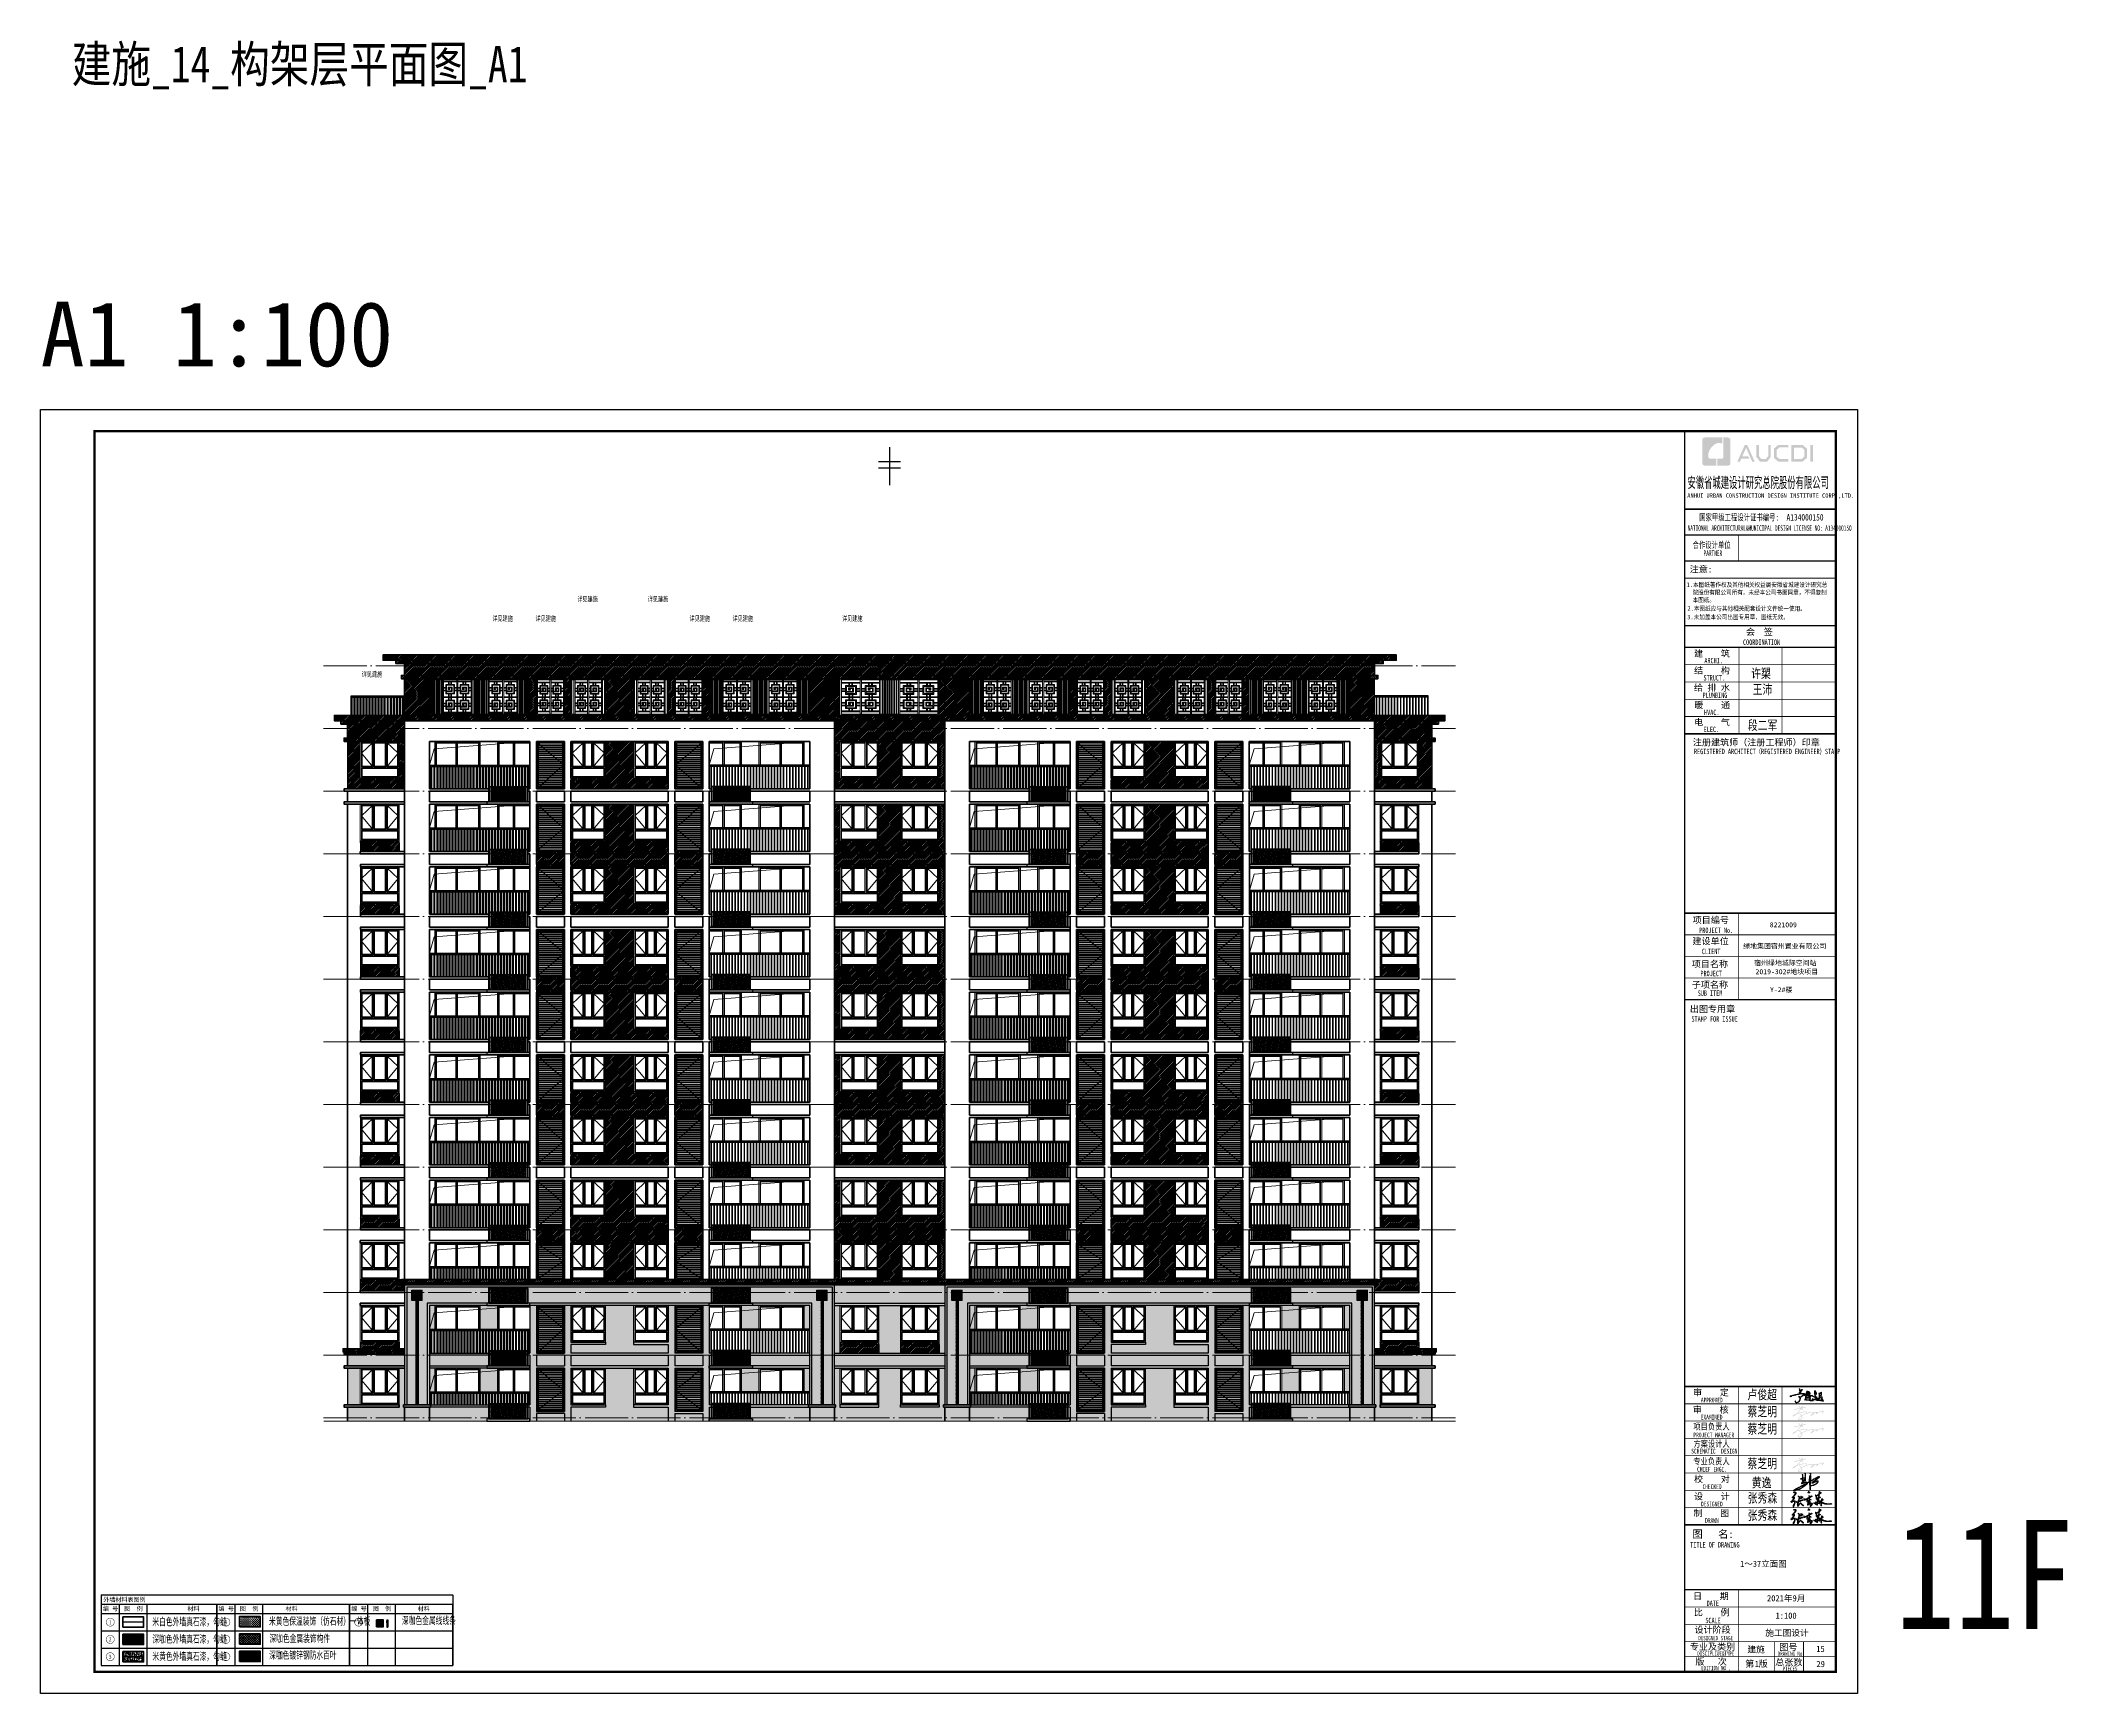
# Model space of a CAD drawing. Extents: x -518115 to 1124316, y -209821 to 1628073.
# Drawn here: x 813614 to 907436, y 101998 to 178473 of the extents above; entities that cross this region are included whole.
import ezdxf
from ezdxf.enums import TextEntityAlignment as Align
from ezdxf.xclip import XClip

# ---------------------------------------------------------------- set-up
doc = ezdxf.new("R2010")
doc.units = 0
doc.header["$LTSCALE"] = 1000
doc.header["$MEASUREMENT"] = 0
doc.header["$XCLIPFRAME"] = 0
doc.linetypes.add('DOTE', pattern=[2.42, 2, -0.2, 0.02, -0.2])
for name, color, linetype in [('3-剖面填充（细）', 250, 'Continuous'), ('5-平立面看线1', 45, 'Continuous'), ('C-Sheet-图框', 101, 'Continuous'), ('DIM_IDEN', 67, 'Continuous'), ('PUB_TEXT', 4, 'Continuous'), ('Stair-栏杆', 142, 'Continuous'), ('text', 7, 'Continuous'), ('修改标示', 212, 'Continuous'), ('图框', 140, 'Continuous'), ('图签文字', 147, 'Continuous'), ('导图字', 7, 'Continuous'), ('看线', 251, 'Continuous'), ('立面', 73, 'Continuous')]:
    doc.layers.add(name, color=color, linetype=linetype)
for name, color, linetype, lineweight in [('DOTE', 19, 'DOTE', 9), ('WALL', 9, 'Continuous', 40), ('WINDOW', 144, 'Continuous', 15), ('可改文字', 6, 'Continuous', 18), ('图签', 147, 'Continuous', 18), ('立面-中轮廓线', 213, 'Continuous', 35), ('立面-普通轮廓', 7, 'Continuous', 18), ('立面-洞口示意', 152, 'Continuous', 13), ('立面-百叶', 36, 'Continuous', 9), ('立面-窗', 129, 'Continuous', 30), ('立面-窗开启线', 250, 'Continuous', 13), ('签名', 7, 'Continuous', 18)]:
    doc.layers.add(name, color=color, linetype=linetype, lineweight=lineweight)
doc.layers.add('yichutu', color=7, linetype='Continuous', true_color=0xffffff, plot=False)
doc.styles.add('_TCH_AXIS', font='COMPLEX', dxfattribs={"bigfont": 'GBCBIG'})
doc.styles.add('_TCH_LABEL', font='')
doc.styles.add('HT', font='')
doc.styles.add('宋体', font='', dxfattribs={"height": 50})
doc.styles.add('建筑图签-1', font='', dxfattribs={"width": 0.7})
doc.styles.add('建筑图签-2', font='TXT.shx', dxfattribs={"width": 0.5, "bigfont": 'HZTXT.shx'})
doc.styles.add('文字', font='romanc.shx', dxfattribs={"width": 0.9, "bigfont": 'gbcbig.shx'})
doc.styles.add('黑体', font='')
doc.styles.get('_TCH_LABEL').set_extended_font_data('SimHei')
doc.styles.get('HT').set_extended_font_data('SimHei')
doc.styles.get('宋体').set_extended_font_data('SimSun')
doc.styles.get('建筑图签-1').set_extended_font_data('SimHei')
doc.styles.get('黑体').set_extended_font_data('SimHei')
pattern_1 = [(45, (407300, 88172.64), (-39.2886205, 39.2886205), [])]
pattern_2 = [(45, (426650, 102372.64), (-39.2886205, 39.2886205), [])]
pattern_3 = [(45, (417200, 102372.64), (-39.2886205, 39.2886205), [])]
pattern_4 = [(45, (407900, 102372.64), (-39.2886205, 39.2886205), [])]
pattern_5 = [(45, (406900, 103772.64), (-39.2886205, 39.2886205), [])]
pattern_6 = [(45, (404650, 100972.64), (-39.2886205, 39.2886205), [])]
pattern_7 = [(45, (407300, 99772.64), (-39.2886205, 39.2886205), [])]
pattern_8 = [(45, (407300, 93972.64), (-39.2886205, 39.2886205), [])]
pattern_9 = [(180, (-1300, -2250.04), (-7e-15, -95.25), []), (180, (-1331.75, -2218.29), (-7e-15, -95.25), [])]
pattern_10 = [(180, (-7e-10, -2250.04), (-7e-15, -95.25), []), (180, (-31.75, -2218.29), (-7e-15, -95.25), [])]
pattern_11 = [(45, (407300, 73672.64), (-39.2886205, 39.2886205), [])]
pattern_12 = [(45, (407300, 91072.64), (-39.2886205, 39.2886205), [])]
pattern_13 = [(45, (407300, 76572.64), (-39.2886205, 39.2886205), [])]
pattern_14 = [(45, (407300, 82372.64), (-39.2886205, 39.2886205), [])]
pattern_15 = [(45, (0, 0), (-39.2886205, 39.2886205), [])]

# ---------------------------------------------------------------- blocks, each defined once
blk = doc.blocks.new('A$C0FC9229A')
at = {"color": 164}
blk.add_wipeout([(1080, 1056), (1079, 1057), (-923, 1057), (-923, 1056), (-923, 1027), (-922, 1027), (-922, 287), (-923, 287), (-923, 257), (-923, 257), (1079, 257), (1080, 257), (1080, 287), (1078, 287), (1078, 1027), (1080, 1027)], dxfattribs=at).translate(0, 0, 0).dxf.layer = 'WALL'
h = blk.add_hatch()
h.set_pattern_fill('ANSI36', color=164, scale=25, style=0)
h.set_pattern_definition([(45, (0, 0), (21.0475, 77.1741), [99.2188, -19.8438, 0, -19.8438])])
h.paths.add_polyline_path([(983, 287), (983, 1027), (-826, 1027), (-826, 287)])
for p, q in [((-923, 1057), (1079, 1057)), ((-923, 1057), (1079, 1057)), ((-923, 1027), (-923, 1057)), ((-923, 1027), (-923, 1056)), ((-923, 1056), (-923, 1056)), ((-923, 1052), (1080, 1052)), ((-923, 1052), (1079, 1052)), ((-912, 1057), (-912, 1027)), ((-711, 1054), (-711, 1025)), ((868, 1054), (868, 1025)), ((1068, 1057), (1068, 1027)), ((1079, 1027), (1079, 1057)), ((1080, 1056), (1079, 1056)), ((1080, 1027), (1080, 1056)), ((-923, 1027), (1080, 1027)), ((-923, 287), (1080, 287)), ((-923, 287), (-923, 257)), ((-923, 287), (-923, 257)), ((-923, 262), (1080, 262)), ((-923, 262), (1079, 262)), ((-923, 257), (-923, 257)), ((-923, 257), (1079, 257)), ((-923, 257), (1079, 257)), ((-922, 1027), (-922, 287)), ((-922, 287), (-922, 1027)), ((-922, 287), (-826, 287)), ((-921, 287), (-921, 1027)), ((-912, 1027), (-912, 287)), ((-912, 1027), (-912, 287)), ((-912, 257), (-912, 287)), ((-897, 1040), (-899, 1038)), ((-899, 1038), (-899, 1036)), ((-899, 1036), (-897, 1034)), ((-899, 278), (-897, 280)), ((-899, 276), (-899, 278)), ((-897, 274), (-899, 276)), ((-897, 1030), (-897, 1044)), ((-894, 1038), (-897, 1040)), ((-897, 1034), (-894, 1036)), ((-897, 284), (-897, 270)), ((-897, 280), (-894, 278)), ((-894, 276), (-897, 274)), ((-894, 1036), (-894, 1038)), ((-894, 278), (-894, 276)), ((-847, 1040), (-849, 1038)), ((-849, 1038), (-849, 1036)), ((-849, 1036), (-847, 1034)), ((-849, 278), (-847, 280)), ((-849, 276), (-849, 278)), ((-847, 274), (-849, 276)), ((-847, 1030), (-847, 1044)), ((-844, 1038), (-847, 1040)), ((-847, 1034), (-844, 1036)), ((-847, 284), (-847, 270)), ((-847, 280), (-844, 278)), ((-844, 276), (-847, 274)), ((-844, 1036), (-844, 1038)), ((-844, 278), (-844, 276)), ((-826, 1027), (-826, 287)), ((-826, 1027), (-826, 287)), ((-720, 1045), (-703, 1045)), ((-720, 1035), (-703, 1035)), ((859, 1045), (876, 1045)), ((859, 1035), (876, 1035)), ((983, 1027), (983, 287)), ((1003, 1040), (1001, 1038)), ((1001, 1038), (1001, 1036)), ((1001, 1036), (1003, 1034)), ((1001, 278), (1003, 280)), ((1001, 276), (1001, 278)), ((1003, 274), (1001, 276)), ((1003, 1030), (1003, 1044)), ((1006, 1038), (1003, 1040)), ((1003, 1034), (1006, 1036)), ((1003, 284), (1003, 270)), ((1003, 280), (1006, 278)), ((1006, 276), (1003, 274)), ((1006, 1036), (1006, 1038)), ((1006, 278), (1006, 276)), ((1053, 1040), (1051, 1038)), ((1051, 1038), (1051, 1036)), ((1051, 1036), (1053, 1034)), ((1051, 278), (1053, 280)), ((1051, 276), (1051, 278)), ((1053, 274), (1051, 276)), ((1053, 1030), (1053, 1044)), ((1056, 1038), (1053, 1040)), ((1053, 1034), (1056, 1036)), ((1053, 284), (1053, 270)), ((1053, 280), (1056, 278)), ((1056, 276), (1053, 274)), ((1056, 1036), (1056, 1038)), ((1056, 278), (1056, 276)), ((1068, 1027), (1068, 287)), ((1068, 1027), (1068, 287)), ((1068, 257), (1068, 287)), ((1077, 287), (1077, 1027)), ((1078, 287), (1078, 1027)), ((1078, 1027), (1078, 287)), ((1079, 287), (1079, 257)), ((1080, 257), (1079, 257)), ((1080, 287), (1080, 257))]:
    blk.add_line(p, q, dxfattribs=at)
for points in [[(-923, 1052), (-923, 1052), (-923, 1052), (-923, 1052), (-923, 1052)], [(1080, 1052), (1080, 1052), (1079, 1052), (1079, 1052), (1079, 1052)], [(-923, 262), (-923, 262), (-923, 262), (-923, 262), (-923, 262)], [(1080, 262), (1080, 262), (1079, 262), (1079, 262), (1079, 262)]]:
    blk.add_lwpolyline(points, dxfattribs=at)
for centre, radius in [((-897, 1037), 10), ((-897, 1037), 9.5), ((-847, 1037), 10), ((-847, 1037), 9.5), ((1003, 1037), 10), ((1003, 1037), 9.5), ((1053, 1037), 10), ((1053, 1037), 9.5), ((-897, 277), 10), ((-897, 277), 9.5), ((-847, 277), 10), ((-847, 277), 9.5), ((1003, 277), 10), ((1003, 277), 9.5), ((1053, 277), 10), ((1053, 277), 9.5)]:
    blk.add_circle(centre, radius, dxfattribs=at)
for centre, radius, start, end in [((-923, 1056), 0.5, 90, 180), ((1079, 1056), 0.5, 0, 90), ((-923, 257), 0.5, 180, 270), ((-720, 1040), 4.9, 87.14058, 272.85942), ((-703, 1040), 4.9, 267.14058, 92.85942), ((859, 1040), 4.9, 87.14058, 272.85942), ((876, 1040), 4.9, 267.14058, 92.85942), ((1079, 257), 0.5, 270, 0)]:
    blk.add_arc(centre, radius, start, end, dxfattribs=at)
blk = doc.blocks.new('A$C745557B2')
at = {"layer": '3-剖面填充（细）'}
h = blk.add_hatch(dxfattribs=at)
h.set_pattern_fill('CROSS', color=256, scale=30)
h.set_pattern_definition([(0, (-7316.77, -0.0002), (47.625, 47.625), [23.8125, -71.4375]), (90, (-7304.86, -11.906), (-47.625, 47.625), [23.8125, -71.4375])])
h.paths.add_polyline_path([(7367, 1776), (7367, 2256), (6407, 2256), (6407, 1776)])
h = blk.add_hatch(dxfattribs=at)
h.set_pattern_fill('ANSI31', color=251, scale=3.5)
h.set_pattern_definition([(45, (12526.747, 1734.379), (-3.92886, 3.92886), [])])
h.paths.add_polyline_path([(13053, 1803), (13053, 2086), (12770, 2086), (12770, 1886), (12971, 1886), (12971, 2003), (12852, 2003), (12852, 1955), (12915, 1955), (12915, 1928), (12826, 1928), (12826, 2030), (12998, 2030), (12998, 1859), (12770, 1859), (12770, 1803)])
h = blk.add_hatch(dxfattribs=at)
h.set_pattern_fill('ANSI31', color=251, scale=3.5)
h.set_pattern_definition([(45, (-991374.305, -524851.407), (-3.928862053, 3.928862053), [])])
h.paths.add_polyline_path([(13276, 2112), (13226, 2112), (13226, 1774), (13276, 1774)])
h = blk.add_hatch(dxfattribs=at)
h.set_pattern_fill('ANSI31', color=251, scale=25)
h.set_pattern_definition([(45, (0, 0), (-28.0633, 28.0633), [])])
h.paths.add_polyline_path([(1973, 960), (1973, 1440), (1013, 1440), (1013, 960)])
h = blk.add_hatch(dxfattribs=at)
h.set_pattern_fill('ANSI37', color=256, scale=50)
h.set_pattern_definition([(45, (0, 0), (-56.1266, 56.1266), []), (135, (0, 0), (-56.1266, -56.1266), [])])
h.paths.add_polyline_path([(7367, 976), (7367, 1456), (6407, 1456), (6407, 976)])
h = blk.add_hatch(dxfattribs=at)
h.set_pattern_fill('混凝土', color=256, scale=20)
h.set_pattern_definition([(50, (-407398.33, -11457.5), (143.452037, -12.550427), [15, -165]), (355, (-407398.33, -11457.5), (-27.750267, 150.438427), [12, -132]), (100.4514, (-407386.38, -11458.55), (115.701876, 137.88791), [12.74804, -140.22842]), (46.1842, (-407398.33, -11417.5), (213.44821, -33.1038), [22.5, -247.5]), (96.6356, (-407380.55, -11420.26), (186.93254, 194.82357), [19.12206, -210.3426]), (351.1842, (-407398.33, -11417.5), (186.93239, 194.82372), [18, -198]), (21, (-407378.33, -11427.5), (119.38141, -80.523778), [15, -165]), (326, (-407378.33, -11427.5), (48.663066, 145.03001), [12, -132]), (71.4514, (-407368.38, -11434.21), (168.044526, 64.5061), [12.74804, -140.22842]), (37.5, (-407398.333, -11457.5), (2.431971, 66.578771), [0, -130.4, 0, -134, 0, -132.5]), (7.5, (-407398.33, -11457.5), (52.613907, 78.882342), [0, -76.4, 0, -127.4, 0, -50.5]), (327.5, (-407442.933, -11457.5), (106.764487, -4.510974), [0, -50, 0, -156, 0, -207]), (317.5, (-407462.93, -11457.5), (116.637234, 20.020996), [0, -65, 0, -103.6, 0, -147])])
h.paths.add_polyline_path([(1973, 160), (1973, 640), (1013, 640), (1013, 160)])
at = {"layer": '立面-百叶'}
h = blk.add_hatch(dxfattribs=at)
h.set_pattern_fill('ANSI32', color=256, scale=15, angle=135, style=0)
h.set_pattern_definition([(180, (-80066.154, -206707.86), (0, -71.4375), []), (180, (-80089.97, -206684.05), (0, -71.4375), [])])
h.paths.add_polyline_path([(7367, 656), (6407, 656), (6407, 176), (7367, 176)])
for p, q in [((5354, 3253), (0, 3253)), ((0, 3253), (0, 0)), ((0, 2827), (5354, 2827)), ((853, 0), (853, 2827)), ((2133, 0), (2133, 2827)), ((11499, 3253), (5354, 3253)), ((5354, 0), (5354, 2827)), ((5354, 2827), (5354, 0)), ((5354, 0), (5354, 2827)), ((5354, 2827), (11499, 2827)), ((5354, 2827), (5354, 0)), ((6208, 0), (6208, 2827)), ((7488, 0), (7488, 2827)), ((16290, 3253), (11499, 3253)), ((11499, 0), (11499, 2827)), ((11499, 2827), (11499, 0)), ((11499, 0), (11499, 2827)), ((11499, 0), (11499, 2827)), ((11499, 2827), (11499, 0)), ((11499, 0), (11499, 2827)), ((11499, 2827), (16290, 2827)), ((11499, 2827), (11499, 0)), ((12353, 0), (12353, 2827)), ((13633, 0), (13633, 2827)), ((16290, 3253), (16290, 0)), ((16290, 0), (16290, 2827)), ((16290, 2827), (16290, 0)), ((16290, 0), (16290, 2827)), ((16290, 0), (16290, 2827)), ((16290, 2827), (16290, 0)), ((16290, 0), (16290, 2827)), ((0, 2400), (5354, 2400)), ((5354, 2400), (11499, 2400)), ((11499, 2400), (16290, 2400)), ((0, 1600), (5354, 1600)), ((5354, 1600), (16290, 1600)), ((0, 800), (5354, 800)), ((0, 0), (4800, 0)), ((0, 0), (4800, 0)), ((0, 0), (5354, 0)), ((0, 0), (16290, 0)), ((5354, 800), (11499, 800)), ((5354, 0), (11529, 0)), ((5354, 0), (11529, 0)), ((5354, 0), (11499, 0)), ((11499, 800), (16290, 800)), ((11499, 800), (16290, 800)), ((11499, 800), (16290, 800)), ((5354, 0), (11499, 0)), ((11499, 0), (16290, 0))]:
    blk.add_line(p, q)
at = {"layer": '3-剖面填充（细）', "color": 252}
for p, q in [((1973, 2000), (1013, 2000)), ((1973, 1200), (1013, 1200)), ((1973, 400), (1013, 400))]:
    blk.add_line(p, q, dxfattribs=at)
at = {"layer": 'C-Sheet-图框', "color": 0, "const_width": 24}
blk.add_lwpolyline([(0, 3253), (16290, 3253), (16290, 0), (0, 0)], close=True, dxfattribs=at)
at = {"layer": 'DIM_IDEN', "const_width": 20}
for points in [[(613, 2000, 1), (240, 2000, 1)], [(5968, 2000, 1), (5594, 2000, 1)], [(12113, 2000, 1), (11739, 2000, 1)], [(613, 1200, 1), (240, 1200, 1)], [(5968, 1200, 1), (5594, 1200, 1)], [(613, 400, 1), (240, 400, 1)], [(5968, 400, 1), (5594, 400, 1)]]:
    blk.add_lwpolyline(points, format="xyb", close=True, dxfattribs=at)
at = {"layer": '立面'}
for p, q in [((13080, 2112), (12744, 2112)), ((12744, 1776), (12744, 2112)), ((12770, 1886), (12770, 2086)), ((12770, 2086), (13053, 2086)), ((12971, 1886), (12770, 1886)), ((12826, 2030), (12826, 1928)), ((12998, 2030), (12826, 2030)), ((12826, 1928), (12915, 1928)), ((12852, 1955), (12852, 2003)), ((12852, 2003), (12971, 2003)), ((12915, 1955), (12852, 1955)), ((12915, 1928), (12915, 1955)), ((12971, 2003), (12971, 1886)), ((12998, 1859), (12998, 2030)), ((13053, 2086), (13053, 1803)), ((13080, 1776), (13080, 2112)), ((13226, 2112), (13226, 1774)), ((13226, 2112), (13276, 2112)), ((13276, 2112), (13276, 1774)), ((12744, 1776), (13080, 1776)), ((12770, 1803), (12770, 1859)), ((12770, 1859), (12998, 1859)), ((13053, 1803), (12770, 1803)), ((13226, 1774), (13276, 1774))]:
    blk.add_line(p, q, dxfattribs=at)
at = {"layer": '立面-中轮廓线'}
for points in [[(1013, 1760), (1973, 1760), (1973, 2240), (1013, 2240)], [(6407, 1776), (7367, 1776), (7367, 2256), (6407, 2256)], [(1013, 960), (1973, 960), (1973, 1440), (1013, 1440)], [(6407, 976), (7367, 976), (7367, 1456), (6407, 1456)], [(1013, 160), (1973, 160), (1973, 640), (1013, 640)], [(6407, 176), (7367, 176), (7367, 656), (6407, 656)]]:
    blk.add_lwpolyline(points, close=True, dxfattribs=at)
at = {"layer": 'PUB_TEXT', "color": 2, "style": '黑体'}
blk.add_text('外墙材料表图例', height=199.2, dxfattribs=at).set_placement((110, 2942))
at = {"layer": 'PUB_TEXT', "style": '黑体'}
for s, height, p in [('编', 199, (86, 2525)), ('号', 199, (518, 2525)), ('图', 199, (1077, 2525)), ('例', 199, (1653, 2525)), ('材料', 199.2, (4000, 2525)), ('编', 199, (5440, 2525)), ('号', 199, (5872, 2525)), ('图', 199, (6431, 2525)), ('例', 199, (7008, 2525)), ('材料', 199.2, (8542, 2525)), ('编', 199, (11585, 2525)), ('号', 199, (12017, 2525)), ('图', 199, (12576, 2525)), ('例', 199, (13152, 2525)), ('材料', 199.2, (14659, 2525))]:
    blk.add_text(s, height=height, dxfattribs=at).set_placement(p)
at = {"layer": 'PUB_TEXT', "style": '_TCH_LABEL'}
for s, height, width, p, p2 in [('1', 206, 0.595982, (383, 1897), (471, 1897)), ('4', 186, 0.927083, (5719, 1907), (5843, 1907)), ('7', 186, 0.927083, (11864, 1907), (11988, 1907)), ('2', 186, 0.927083, (365, 1107), (489, 1107)), ('5', 186, 0.927083, (5719, 1107), (5843, 1107)), ('3', 186, 0.927083, (365, 307), (489, 307)), ('6', 206, 0.595982, (5737, 297), (5825, 297))]:
    blk.add_text(s, height=height, dxfattribs=dict(at, width=width)).set_placement(p, p2, align=Align.FIT)
at = {"layer": 'PUB_TEXT', "style": '文字', "width": 0.9}
for s, height, p in [('米白色外墙真石漆，勾缝', 347.23, (2378, 1810)), ('米黄色保温装饰（仿石材）一体板', 347.23, (7775, 1836)), ('深咖色金属线线条', 347.2, (13927, 1869)), ('深咖色外墙真石漆，勾缝', 347.23, (2378, 1010)), ('深咖色金属装饰构件', 347.2, (7793, 1036)), ('米黄色外墙真石漆，勾缝', 347.23, (2378, 210)), ('深咖色镀锌钢防水百叶', 347.2, (7782, 269))]:
    blk.add_text(s, height=height, dxfattribs=at).set_placement(p)
blk = doc.blocks.new('yct-841-594-84100-59399.9999999999-100-1000.0')
at = {"layer": 'yichutu', "color": 7, "true_color": 0xffffff}
blk.add_lwpolyline([(0, 0), (0, 59400), (84100, 59400), (84100, 0)], close=True, dxfattribs=at)
at = {"layer": 'yichutu', "color": 7, "true_color": 0xffffff, "style": '_TCH_LABEL'}
blk.add_text('A1 1:100', height=3000, dxfattribs=at).set_placement((0, 61400))
blk = doc.blocks.new('ljc')
at = {"linetype": 'Continuous'}
h = blk.add_hatch(color=0, dxfattribs=at)
h.paths.add_polyline_path([(2023, 1568), (2019, 1564), (2020, 1562), (2024, 1562), (2022, 1552), (1955, 1538), (1933, 1530), (1930, 1527), (1929, 1525), (1931, 1523), (1944, 1524), (1946, 1526), (1942, 1528), (1960, 1535), (1967, 1535), (1975, 1538), (1985, 1539), (1998, 1543), (2010, 1544), (2018, 1547), (2025, 1546), (2035, 1549), (2061, 1550), (2052, 1537), (2042, 1528), (2028, 1521), (2023, 1521), (2018, 1526), (2015, 1527), (2013, 1525), (2013, 1521), (2019, 1516), (2022, 1508), (2022, 1494), (2012, 1477), (2000, 1469), (1988, 1467), (1982, 1473), (1980, 1480), (1978, 1482), (1978, 1475), (1981, 1468), (1988, 1463), (1994, 1463), (2005, 1467), (2018, 1478), (2027, 1493), (2028, 1504), (2025, 1517), (2033, 1518), (2054, 1533), (2067, 1549), (2067, 1552), (2064, 1555), (2029, 1553), (2036, 1575), (2049, 1591), (2047, 1593), (2043, 1592), (2028, 1573), (2025, 1589), (2021, 1597), (2018, 1599), (2017, 1597), (2020, 1590)])
h.paths.add_polyline_path([(2081, 1522), (2081, 1528), (2075, 1541), (2093, 1562), (2097, 1572), (2094, 1577), (2087, 1576), (2089, 1572), (2092, 1572), (2091, 1567), (2080, 1551), (2066, 1537), (2065, 1535), (2067, 1533), (2073, 1535), (2077, 1523), (2077, 1513), (2072, 1496), (2072, 1492), (2074, 1490), (2078, 1494), (2083, 1510), (2099, 1510), (2119, 1507), (2119, 1500), (2116, 1496), (2108, 1493), (2087, 1496), (2084, 1492), (2087, 1489), (2103, 1488), (2122, 1483), (2140, 1484), (2148, 1482), (2152, 1486), (2152, 1491), (2148, 1488), (2125, 1488), (2114, 1490), (2124, 1499), (2126, 1509), (2121, 1512), (2119, 1511), (2108, 1514), (2124, 1523), (2132, 1532), (2130, 1535), (2121, 1536), (2115, 1533), (2109, 1533), (2123, 1555), (2121, 1559), (2114, 1557), (2116, 1564), (2115, 1569), (2111, 1573), (2105, 1572), (2093, 1554)])
h.paths.add_polyline_path([(2089, 1535), (2097, 1535), (2112, 1551), (2116, 1552), (2111, 1543), (2099, 1528), (2101, 1526), (2114, 1528), (2121, 1531), (2124, 1530), (2118, 1524), (2101, 1515), (2084, 1514), (2084, 1518)], flags=16)
h.paths.add_polyline_path([(2093, 1537), (2095, 1540), (2103, 1546), (2096, 1537)], flags=16)
h.paths.add_polyline_path([(2093, 1544), (2094, 1549), (2106, 1568), (2109, 1569), (2111, 1567), (2108, 1554), (2104, 1550)], flags=16)
h.paths.add_polyline_path([(2141, 1534), (2138, 1533), (2137, 1531), (2142, 1527), (2155, 1522), (2158, 1523), (2153, 1528)])
h.paths.add_polyline_path([(2175, 1522), (2173, 1524), (2172, 1546), (2183, 1545), (2185, 1547), (2183, 1557), (2178, 1566), (2177, 1561), (2180, 1556), (2181, 1550), (2175, 1550), (2170, 1554), (2169, 1574), (2171, 1574), (2175, 1569), (2176, 1571), (2170, 1579), (2167, 1579), (2165, 1577), (2164, 1562), (2166, 1553), (2163, 1553), (2162, 1551), (2167, 1547), (2169, 1537), (2169, 1524), (2166, 1521), (2165, 1517), (2168, 1513), (2170, 1513), (2173, 1517), (2180, 1517), (2178, 1502), (2175, 1500), (2167, 1499), (2175, 1496), (2180, 1497), (2183, 1500), (2184, 1511), (2187, 1521), (2185, 1523)])
h.paths.add_polyline_path([(2233, 1542), (2233, 1564), (2231, 1567), (2215, 1558), (2210, 1557), (2206, 1552), (2211, 1548), (2211, 1551), (2229, 1560), (2228, 1542), (2227, 1537), (2224, 1533), (2220, 1534), (2213, 1542), (2211, 1543), (2209, 1541), (2209, 1508), (2189, 1508), (2187, 1506), (2191, 1503), (2213, 1503), (2217, 1511), (2222, 1516), (2232, 1518), (2234, 1513), (2234, 1505), (2227, 1505), (2232, 1502), (2232, 1500), (2228, 1497), (2229, 1493), (2239, 1495), (2243, 1489), (2243, 1486), (2212, 1492), (2189, 1492), (2179, 1494), (2176, 1496), (2167, 1496), (2164, 1498), (2154, 1499), (2147, 1503), (2144, 1503), (2143, 1501), (2144, 1498), (2153, 1494), (2174, 1491), (2186, 1487), (2211, 1487), (2222, 1484), (2230, 1484), (2243, 1480), (2249, 1480), (2251, 1482), (2244, 1496), (2246, 1499), (2238, 1503), (2239, 1513), (2237, 1520), (2233, 1523), (2224, 1522), (2214, 1516), (2212, 1522), (2213, 1536), (2220, 1530), (2228, 1530), (2230, 1532)])
at = {"color": 0, "linetype": 'Continuous', "elevation": 16426272}
for points in [[(1930, 1527), (1929, 1525), (1931, 1523), (1944, 1524), (1946, 1526), (1942, 1528), (1960, 1535), (1967, 1535), (1975, 1538), (1985, 1539), (1998, 1543), (2010, 1544), (2018, 1547), (2025, 1546), (2035, 1549), (2061, 1550), (2052, 1537), (2042, 1528), (2028, 1521), (2023, 1521), (2018, 1526), (2015, 1527), (2013, 1525), (2013, 1521), (2019, 1516), (2022, 1508), (2022, 1494), (2012, 1477), (2000, 1469), (1988, 1467), (1982, 1473), (1980, 1480), (1978, 1482), (1978, 1475), (1981, 1468), (1988, 1463), (1994, 1463), (2005, 1467), (2018, 1478), (2027, 1493), (2028, 1504), (2025, 1517), (2033, 1518), (2054, 1533), (2067, 1549), (2067, 1552), (2064, 1555), (2029, 1553), (2036, 1575), (2049, 1591), (2047, 1593), (2043, 1592), (2028, 1573), (2025, 1589), (2021, 1597), (2018, 1599), (2017, 1597), (2020, 1590), (2023, 1568), (2019, 1564), (2020, 1562), (2024, 1562), (2022, 1552), (1955, 1538), (1933, 1530), (1930, 1527)], [(2066, 1537), (2065, 1535), (2067, 1533), (2073, 1535), (2077, 1523), (2077, 1513), (2072, 1496), (2072, 1492), (2074, 1490), (2078, 1494), (2083, 1510), (2099, 1510), (2119, 1507), (2119, 1500), (2116, 1496), (2108, 1493), (2087, 1496), (2084, 1492), (2087, 1489), (2103, 1488), (2122, 1483), (2140, 1484), (2148, 1482), (2152, 1486), (2152, 1491), (2148, 1488), (2125, 1488), (2114, 1490), (2124, 1499), (2126, 1509), (2121, 1512), (2119, 1511), (2108, 1514), (2124, 1523), (2132, 1532), (2130, 1535), (2121, 1536), (2115, 1533), (2109, 1533), (2123, 1555), (2121, 1559), (2114, 1557), (2116, 1564), (2115, 1569), (2111, 1573), (2105, 1572), (2093, 1554), (2081, 1522), (2081, 1528), (2075, 1541), (2093, 1562), (2097, 1572), (2094, 1577), (2087, 1576), (2089, 1572), (2092, 1572), (2091, 1567), (2080, 1551), (2066, 1537)], [(2093, 1544), (2094, 1549), (2106, 1568), (2109, 1569), (2111, 1567), (2108, 1554), (2104, 1550), (2093, 1544)], [(2144, 1503), (2143, 1501), (2144, 1498), (2153, 1494), (2174, 1491), (2186, 1487), (2211, 1487), (2222, 1484), (2230, 1484), (2243, 1480), (2249, 1480), (2251, 1482), (2244, 1496), (2246, 1499), (2238, 1503), (2239, 1513), (2237, 1520), (2233, 1523), (2224, 1522), (2214, 1516), (2212, 1522), (2213, 1536), (2220, 1530), (2228, 1530), (2230, 1532), (2233, 1542), (2233, 1564), (2231, 1567), (2215, 1558), (2210, 1557), (2206, 1552), (2211, 1548), (2211, 1551), (2229, 1560), (2228, 1542), (2227, 1537), (2224, 1533), (2220, 1534), (2213, 1542), (2211, 1543), (2209, 1541), (2209, 1508), (2189, 1508), (2187, 1506), (2191, 1503), (2213, 1503), (2217, 1511), (2222, 1516), (2232, 1518), (2234, 1513), (2234, 1505), (2227, 1505), (2232, 1502), (2232, 1500), (2228, 1497), (2229, 1493), (2239, 1495), (2243, 1489), (2243, 1486), (2212, 1492), (2189, 1492), (2179, 1494), (2176, 1496), (2167, 1496), (2164, 1498), (2154, 1499), (2147, 1503), (2144, 1503)], [(2163, 1553), (2162, 1551), (2167, 1547), (2169, 1537), (2169, 1524), (2166, 1521), (2165, 1517), (2168, 1513), (2170, 1513), (2173, 1517), (2180, 1517), (2178, 1502), (2175, 1500), (2167, 1499), (2175, 1496), (2180, 1497), (2183, 1500), (2184, 1511), (2187, 1521), (2185, 1523), (2175, 1522), (2173, 1524), (2172, 1546), (2183, 1545), (2185, 1547), (2183, 1557), (2178, 1566), (2177, 1561), (2180, 1556), (2181, 1550), (2175, 1550), (2170, 1554), (2169, 1574), (2171, 1574), (2175, 1569), (2176, 1571), (2170, 1579), (2167, 1579), (2165, 1577), (2164, 1562), (2166, 1553), (2163, 1553)], [(2177, 1569), (2176, 1570), (2175, 1567), (2177, 1565), (2177, 1569)], [(2016, 1561), (2015, 1560), (2017, 1560), (2016, 1561)], [(2017, 1562), (2016, 1561), (2019, 1561), (2017, 1562)], [(2084, 1514), (2084, 1518), (2089, 1535), (2097, 1535), (2112, 1551), (2116, 1552), (2111, 1543), (2099, 1528), (2101, 1526), (2114, 1528), (2121, 1531), (2124, 1530), (2118, 1524), (2101, 1515), (2084, 1514)], [(2093, 1537), (2095, 1540), (2103, 1546), (2096, 1537), (2093, 1537)], [(2138, 1533), (2137, 1531), (2142, 1527), (2155, 1522), (2158, 1523), (2153, 1528), (2141, 1534), (2138, 1533)]]:
    blk.add_lwpolyline(points, dxfattribs=at)
blk = doc.blocks.new('院标1')
h = blk.add_hatch(color=150)
h.dxf.hatch_style = 1
h.set_gradient(color1=(33, 113, 253), color2=(33, 113, 253), tint=1, name='INVCURVED')
edge = h.paths.add_edge_path()
edge.add_spline(control_points=[(116373, 648379), (116379, 648379), (116382, 648379), (116391, 648379), (116391, 648379), (116391, 648379), (116616, 648379), (116616, 648379), (116616, 648379), (116616, 648379), (116616, 648054), (116616, 648054), (116616, 648054), (116616, 648054), (116108, 648054), (116108, 648054), (116108, 648054), (116028, 648054), (115963, 648111), (115963, 648199), (115963, 648199), (115963, 648199), (115963, 649215), (115963, 649215), (115963, 649215), (115963, 649295), (116018, 649360), (116108, 649360), (116108, 649360), (116108, 649360), (116897, 649360), (116897, 649360), (116897, 649360), (116897, 649360), (116897, 649080), (116897, 649080), (116897, 649080), (116897, 649080), (116566, 649140), (116356, 648859), (116356, 648859), (116245, 648719), (116240, 648545), (116247, 648466), (116247, 648466), (116254, 648386), (116247, 648466), (116247, 648466), (116247, 648466), (116247, 648466), (116258, 648374), (116373, 648379)], knot_values=[0, 0, 0, 0, 0.071429, 0.071429, 0.071429, 0.107143, 0.142857, 0.142857, 0.142857, 0.178571, 0.214286, 0.214286, 0.214286, 0.25, 0.285714, 0.285714, 0.285714, 0.321429, 0.357143, 0.357143, 0.357143, 0.392857, 0.428571, 0.428571, 0.428571, 0.464286, 0.5, 0.5, 0.5, 0.535714, 0.571429, 0.571429, 0.571429, 0.607143, 0.642857, 0.642857, 0.642857, 0.678571, 0.714286, 0.714286, 0.714286, 0.75, 0.785714, 0.785714, 0.785714, 0.821429, 0.857143, 0.857143, 0.857143, 0.928571, 1, 1, 1, 1], degree=3, periodic=0)
h = blk.add_hatch(color=150)
h.dxf.hatch_style = 1
h.set_gradient(color1=(33, 113, 253), color2=(33, 113, 253), tint=1, name='INVCURVED')
edge = h.paths.add_edge_path()
edge.add_spline(control_points=[(117268, 649215), (117268, 649215), (117268, 648199), (117268, 648199), (117268, 648199), (117268, 648114), (117212, 648054), (117123, 648054), (117123, 648054), (117123, 648054), (116663, 648054), (116663, 648054), (116663, 648054), (116663, 648054), (116663, 648379), (116663, 648379), (116663, 648379), (116663, 648379), (116865, 648379), (116865, 648379), (116865, 648379), (116907, 648379), (116941, 648413), (116941, 648455), (116941, 648455), (116941, 648455), (116941, 649360), (116941, 649360), (116941, 649360), (116941, 649360), (117123, 649360), (117123, 649360), (117123, 649360), (117204, 649360), (117268, 649306), (117268, 649215)], knot_values=[0, 0, 0, 0, 0.1, 0.1, 0.1, 0.15, 0.2, 0.2, 0.2, 0.25, 0.3, 0.3, 0.3, 0.35, 0.4, 0.4, 0.4, 0.45, 0.5, 0.5, 0.5, 0.55, 0.6, 0.6, 0.6, 0.65, 0.7, 0.7, 0.7, 0.75, 0.8, 0.8, 0.8, 0.9, 1, 1, 1, 1], degree=3, periodic=0)
blk = doc.blocks.new('TK')
at = {"layer": '图框'}
h = blk.add_hatch(color=256, dxfattribs=at)
h.paths.add_polyline_path([(547288, 547072), (547414, 547072), (547414, 546302), (547288, 546302)])
h.paths.add_polyline_path([(546536, 546956), (546536, 546430), (546896, 546430), (547020, 546536), (547020, 546855), (546900, 546956)], flags=16)
h.paths.add_polyline_path([(546418, 547074), (546418, 546311), (546940, 546311), (547138, 546482), (547138, 546910), (546943, 547074)])
h.paths.add_polyline_path([(546275, 547077), (546275, 546962), (545868, 546962), (545735, 546851), (545735, 546531), (545868, 546429), (546277, 546429), (546277, 546307), (545813, 546307), (545611, 546481), (545611, 546910), (545809, 547077)])
h.paths.add_polyline_path([(544792, 547075), (544912, 547075), (544912, 546565), (545026, 546433), (545237, 546433), (545351, 546565), (545351, 547075), (545465, 547075), (545465, 546528), (545301, 546311), (544963, 546311), (544792, 546530)])
h.paths.add_polyline_path([(544260, 547074), (544377, 547074), (544719, 546310), (544603, 546310), (544322, 546944), (544147, 546556), (544418, 546556), (544479, 546440), (544098, 546440), (544039, 546308), (543916, 546308)])
at = {"layer": '签名'}
h = blk.add_hatch(color=2, dxfattribs=at)
h.dxf.hatch_style = 1
h.paths.add_polyline_path([(546890, 502532), (546890, 502538), (546896, 502544), (546894, 502548), (546902, 502554), (546918, 502578), (546928, 502542)], flags=16)
h.paths.add_polyline_path([(546872, 502494), (546872, 502500), (546882, 502510), (546892, 502510), (546918, 502518), (546932, 502518), (546934, 502480), (546930, 502466), (546926, 502462), (546914, 502460), (546886, 502478)], flags=16)
h.paths.add_polyline_path([(546740, 501992), (546746, 502022), (546754, 502030), (546754, 502038), (546762, 502042), (546766, 502058), (546772, 502060), (546784, 502074), (546792, 502078), (546810, 502102), (546820, 502104), (546836, 502120), (546848, 502126), (546856, 502136), (546872, 502140), (546878, 502146), (546882, 502146), (546884, 502138), (546890, 502132), (546892, 502114), (546896, 502106), (546894, 502076), (546864, 502032), (546860, 502032), (546836, 502008), (546832, 502008), (546804, 501988), (546796, 501988), (546788, 501982), (546750, 501982)], flags=16)
h.paths.add_polyline_path([(546720, 502002), (546718, 502000), (546724, 501980), (546738, 501966), (546758, 501960), (546790, 501958), (546794, 501962), (546824, 501970), (546838, 501978), (546844, 501986), (546854, 501990), (546864, 502002), (546868, 502000), (546870, 502006), (546892, 502026), (546892, 502030), (546900, 502038), (546914, 502062), (546920, 502092), (546926, 502102), (546918, 502112), (546914, 502134), (546910, 502138), (546908, 502148), (546902, 502154), (546902, 502160), (546908, 502160), (546920, 502170), (546936, 502176), (546942, 502184), (546950, 502184), (546958, 502190), (546980, 502196), (546984, 502202), (546990, 502202), (547008, 502212), (547016, 502212), (547018, 502216), (547028, 502218), (547040, 502226), (547048, 502226), (547056, 502232), (547092, 502242), (547096, 502246), (547116, 502250), (547126, 502256), (547134, 502256), (547160, 502266), (547170, 502266), (547190, 502276), (547200, 502274), (547212, 502280), (547236, 502284), (547240, 502288), (547246, 502286), (547252, 502290), (547280, 502292), (547288, 502296), (547424, 502308), (547446, 502306), (547456, 502302), (547460, 502296), (547456, 502288), (547448, 502286), (547440, 502278), (547428, 502274), (547366, 502232), (547358, 502222), (547346, 502216), (547338, 502206), (547334, 502206), (547330, 502198), (547322, 502198), (547318, 502194), (547322, 502190), (547306, 502176), (547308, 502164), (547320, 502154), (547328, 502160), (547336, 502160), (547346, 502168), (547354, 502170), (547382, 502192), (547392, 502196), (547396, 502202), (547404, 502202), (547418, 502214), (547426, 502216), (547474, 502260), (547484, 502278), (547492, 502286), (547498, 502284), (547504, 502290), (547522, 502294), (547524, 502298), (547532, 502298), (547540, 502304), (547568, 502312), (547600, 502312), (547596, 502300), (547588, 502290), (547572, 502282), (547560, 502264), (547564, 502248), (547572, 502244), (547582, 502244), (547588, 502252), (547594, 502252), (547636, 502282), (547650, 502286), (547668, 502304), (547684, 502308), (547690, 502316), (547694, 502314), (547746, 502338), (547754, 502338), (547780, 502350), (547820, 502360), (547824, 502364), (547846, 502364), (547866, 502370), (547880, 502366), (547880, 502356), (547870, 502344), (547870, 502338), (547862, 502330), (547858, 502320), (547846, 502312), (547832, 502290), (547836, 502278), (547844, 502270), (547852, 502272), (547874, 502298), (547880, 502312), (547894, 502328), (547894, 502332), (547902, 502340), (547912, 502358), (547912, 502374), (547900, 502388), (547882, 502392), (547834, 502390), (547818, 502382), (547808, 502384), (547770, 502368), (547748, 502364), (547740, 502356), (547712, 502348), (547686, 502332), (547676, 502330), (547662, 502318), (547656, 502318), (547650, 502312), (547626, 502302), (547632, 502314), (547624, 502334), (547612, 502334), (547606, 502338), (547586, 502338), (547540, 502328), (547526, 502320), (547486, 502306), (547480, 502318), (547464, 502326), (547456, 502324), (547452, 502330), (547428, 502332), (547396, 502330), (547390, 502326), (547370, 502328), (547356, 502326), (547350, 502322), (547314, 502322), (547302, 502318), (547298, 502320), (547290, 502314), (547270, 502316), (547250, 502312), (547244, 502308), (547194, 502300), (547190, 502294), (547164, 502290), (547132, 502278), (547092, 502268), (547086, 502262), (547082, 502264), (547058, 502252), (547046, 502250), (547008, 502232), (547002, 502232), (546988, 502222), (546982, 502222), (546974, 502216), (546966, 502216), (546944, 502202), (546934, 502200), (546924, 502190), (546918, 502190), (546914, 502184), (546908, 502184), (546888, 502172), (546874, 502194), (546850, 502218), (546826, 502236), (546816, 502240), (546804, 502252), (546772, 502252), (546768, 502248), (546782, 502232), (546804, 502220), (546810, 502220), (546854, 502184), (546868, 502166), (546868, 502160), (546852, 502152), (546838, 502140), (546830, 502138), (546822, 502128), (546812, 502124), (546802, 502112), (546792, 502108), (546744, 502058), (546728, 502028), (546728, 502020), (546722, 502014)])
h.paths.add_polyline_path([(546478, 502154), (546476, 502152), (546476, 502142), (546486, 502134), (546508, 502136), (546536, 502150), (546540, 502156), (546554, 502158), (546564, 502168), (546572, 502170), (546580, 502180), (546592, 502184), (546596, 502192), (546602, 502192), (546642, 502226), (546646, 502226), (546652, 502234), (546664, 502236), (546682, 502248), (546694, 502250), (546714, 502260), (546726, 502260), (546732, 502266), (546746, 502268), (546752, 502274), (546772, 502276), (546786, 502284), (546790, 502282), (546794, 502286), (546818, 502290), (546864, 502306), (546876, 502306), (546958, 502324), (546964, 502322), (546994, 502328), (547034, 502326), (547040, 502330), (547092, 502330), (547124, 502324), (547120, 502316), (547110, 502308), (547108, 502298), (547114, 502290), (547124, 502290), (547142, 502308), (547150, 502330), (547144, 502342), (547124, 502350), (547102, 502352), (547090, 502348), (547082, 502352), (547034, 502352), (547014, 502348), (547004, 502350), (546994, 502346), (546984, 502348), (546976, 502344), (546968, 502346), (546934, 502342), (546922, 502336), (546914, 502338), (546898, 502332), (546872, 502330), (546868, 502326), (546866, 502328), (546810, 502310), (546792, 502308), (546784, 502302), (546766, 502300), (546764, 502296), (546698, 502274), (546714, 502294), (546772, 502352), (546804, 502398), (546816, 502410), (546818, 502420), (546826, 502424), (546858, 502474), (546874, 502458), (546900, 502442), (546910, 502432), (546928, 502430), (546940, 502440), (546948, 502452), (546946, 502456), (546950, 502464), (546954, 502496), (546954, 502516), (546950, 502520), (546952, 502524), (546964, 502528), (546970, 502526), (546976, 502530), (546996, 502530), (547002, 502534), (547012, 502532), (547022, 502538), (547062, 502542), (547076, 502552), (547076, 502566), (547068, 502574), (547054, 502574), (547020, 502562), (547006, 502564), (546986, 502554), (546946, 502546), (546934, 502582), (546930, 502616), (546918, 502622), (546904, 502620), (546900, 502616), (546892, 502590), (546884, 502578), (546882, 502568), (546862, 502526), (546856, 502528), (546852, 502524), (546842, 502528), (546776, 502614), (546764, 502624), (546756, 502624), (546750, 502620), (546752, 502602), (546786, 502566), (546820, 502516), (546808, 502514), (546804, 502510), (546776, 502506), (546772, 502502), (546762, 502502), (546718, 502490), (546712, 502492), (546710, 502488), (546668, 502484), (546652, 502478), (546634, 502478), (546622, 502472), (546610, 502472), (546604, 502476), (546600, 502472), (546562, 502472), (546558, 502468), (546558, 502450), (546566, 502440), (546600, 502442), (546608, 502438), (546614, 502446), (546638, 502454), (546644, 502452), (546666, 502460), (546686, 502460), (546692, 502464), (546700, 502464), (546704, 502468), (546710, 502466), (546742, 502476), (546750, 502474), (546766, 502478), (546770, 502484), (546788, 502484), (546798, 502490), (546806, 502488), (546812, 502494), (546838, 502496), (546842, 502494), (546842, 502488), (546832, 502476), (546830, 502468), (546822, 502462), (546816, 502446), (546798, 502424), (546786, 502402), (546778, 502396), (546750, 502358), (546674, 502280), (546644, 502254), (546592, 502230), (546578, 502220), (546564, 502216), (546556, 502208), (546534, 502198), (546518, 502184), (546510, 502184), (546492, 502164)])
h = blk.add_hatch(color=2, dxfattribs=at)
h.dxf.hatch_style = 1
h.paths.add_polyline_path([(546890, 501732), (546890, 501738), (546896, 501744), (546894, 501748), (546902, 501754), (546918, 501778), (546928, 501742)], flags=16)
h.paths.add_polyline_path([(546872, 501694), (546872, 501700), (546882, 501710), (546892, 501710), (546918, 501718), (546932, 501718), (546934, 501680), (546930, 501666), (546926, 501662), (546914, 501660), (546886, 501678)], flags=16)
h.paths.add_polyline_path([(546740, 501192), (546746, 501222), (546754, 501230), (546754, 501238), (546762, 501242), (546766, 501258), (546772, 501260), (546784, 501274), (546792, 501278), (546810, 501302), (546820, 501304), (546836, 501320), (546848, 501326), (546856, 501336), (546872, 501340), (546878, 501346), (546882, 501346), (546884, 501338), (546890, 501332), (546892, 501314), (546896, 501306), (546894, 501276), (546864, 501232), (546860, 501232), (546836, 501208), (546832, 501208), (546804, 501188), (546796, 501188), (546788, 501182), (546750, 501182)], flags=16)
h.paths.add_polyline_path([(546720, 501202), (546718, 501200), (546724, 501180), (546738, 501166), (546758, 501160), (546790, 501158), (546794, 501162), (546824, 501170), (546838, 501178), (546844, 501186), (546854, 501190), (546864, 501202), (546868, 501200), (546870, 501206), (546892, 501226), (546892, 501230), (546900, 501238), (546914, 501262), (546920, 501292), (546926, 501302), (546918, 501312), (546914, 501334), (546910, 501338), (546908, 501348), (546902, 501354), (546902, 501360), (546908, 501360), (546920, 501370), (546936, 501376), (546942, 501384), (546950, 501384), (546958, 501390), (546980, 501396), (546984, 501402), (546990, 501402), (547008, 501412), (547016, 501412), (547018, 501416), (547028, 501418), (547040, 501426), (547048, 501426), (547056, 501432), (547092, 501442), (547096, 501446), (547116, 501450), (547126, 501456), (547134, 501456), (547160, 501466), (547170, 501466), (547190, 501476), (547200, 501474), (547212, 501480), (547236, 501484), (547240, 501488), (547246, 501486), (547252, 501490), (547280, 501492), (547288, 501496), (547424, 501508), (547446, 501506), (547456, 501502), (547460, 501496), (547456, 501488), (547448, 501486), (547440, 501478), (547428, 501474), (547366, 501432), (547358, 501422), (547346, 501416), (547338, 501406), (547334, 501406), (547330, 501398), (547322, 501398), (547318, 501394), (547322, 501390), (547306, 501376), (547308, 501364), (547320, 501354), (547328, 501360), (547336, 501360), (547346, 501368), (547354, 501370), (547382, 501392), (547392, 501396), (547396, 501402), (547404, 501402), (547418, 501414), (547426, 501416), (547474, 501460), (547484, 501478), (547492, 501486), (547498, 501484), (547504, 501490), (547522, 501494), (547524, 501498), (547532, 501498), (547540, 501504), (547568, 501512), (547600, 501512), (547596, 501500), (547588, 501490), (547572, 501482), (547560, 501464), (547564, 501448), (547572, 501444), (547582, 501444), (547588, 501452), (547594, 501452), (547636, 501482), (547650, 501486), (547668, 501504), (547684, 501508), (547690, 501516), (547694, 501514), (547746, 501538), (547754, 501538), (547780, 501550), (547820, 501560), (547824, 501564), (547846, 501564), (547866, 501570), (547880, 501566), (547880, 501556), (547870, 501544), (547870, 501538), (547862, 501530), (547858, 501520), (547846, 501512), (547832, 501490), (547836, 501478), (547844, 501470), (547852, 501472), (547874, 501498), (547880, 501512), (547894, 501528), (547894, 501532), (547902, 501540), (547912, 501558), (547912, 501574), (547900, 501588), (547882, 501592), (547834, 501590), (547818, 501582), (547808, 501584), (547770, 501568), (547748, 501564), (547740, 501556), (547712, 501548), (547686, 501532), (547676, 501530), (547662, 501518), (547656, 501518), (547650, 501512), (547626, 501502), (547632, 501514), (547624, 501534), (547612, 501534), (547606, 501538), (547586, 501538), (547540, 501528), (547526, 501520), (547486, 501506), (547480, 501518), (547464, 501526), (547456, 501524), (547452, 501530), (547428, 501532), (547396, 501530), (547390, 501526), (547370, 501528), (547356, 501526), (547350, 501522), (547314, 501522), (547302, 501518), (547298, 501520), (547290, 501514), (547270, 501516), (547250, 501512), (547244, 501508), (547194, 501500), (547190, 501494), (547164, 501490), (547132, 501478), (547092, 501468), (547086, 501462), (547082, 501464), (547058, 501452), (547046, 501450), (547008, 501432), (547002, 501432), (546988, 501422), (546982, 501422), (546974, 501416), (546966, 501416), (546944, 501402), (546934, 501400), (546924, 501390), (546918, 501390), (546914, 501384), (546908, 501384), (546888, 501372), (546874, 501394), (546850, 501418), (546826, 501436), (546816, 501440), (546804, 501452), (546772, 501452), (546768, 501448), (546782, 501432), (546804, 501420), (546810, 501420), (546854, 501384), (546868, 501366), (546868, 501360), (546852, 501352), (546838, 501340), (546830, 501338), (546822, 501328), (546812, 501324), (546802, 501312), (546792, 501308), (546744, 501258), (546728, 501228), (546728, 501220), (546722, 501214)])
h.paths.add_polyline_path([(546478, 501354), (546476, 501352), (546476, 501342), (546486, 501334), (546508, 501336), (546536, 501350), (546540, 501356), (546554, 501358), (546564, 501368), (546572, 501370), (546580, 501380), (546592, 501384), (546596, 501392), (546602, 501392), (546642, 501426), (546646, 501426), (546652, 501434), (546664, 501436), (546682, 501448), (546694, 501450), (546714, 501460), (546726, 501460), (546732, 501466), (546746, 501468), (546752, 501474), (546772, 501476), (546786, 501484), (546790, 501482), (546794, 501486), (546818, 501490), (546864, 501506), (546876, 501506), (546958, 501524), (546964, 501522), (546994, 501528), (547034, 501526), (547040, 501530), (547092, 501530), (547124, 501524), (547120, 501516), (547110, 501508), (547108, 501498), (547114, 501490), (547124, 501490), (547142, 501508), (547150, 501530), (547144, 501542), (547124, 501550), (547102, 501552), (547090, 501548), (547082, 501552), (547034, 501552), (547014, 501548), (547004, 501550), (546994, 501546), (546984, 501548), (546976, 501544), (546968, 501546), (546934, 501542), (546922, 501536), (546914, 501538), (546898, 501532), (546872, 501530), (546868, 501526), (546866, 501528), (546810, 501510), (546792, 501508), (546784, 501502), (546766, 501500), (546764, 501496), (546698, 501474), (546714, 501494), (546772, 501552), (546804, 501598), (546816, 501610), (546818, 501620), (546826, 501624), (546858, 501674), (546874, 501658), (546900, 501642), (546910, 501632), (546928, 501630), (546940, 501640), (546948, 501652), (546946, 501656), (546950, 501664), (546954, 501696), (546954, 501716), (546950, 501720), (546952, 501724), (546964, 501728), (546970, 501726), (546976, 501730), (546996, 501730), (547002, 501734), (547012, 501732), (547022, 501738), (547062, 501742), (547076, 501752), (547076, 501766), (547068, 501774), (547054, 501774), (547020, 501762), (547006, 501764), (546986, 501754), (546946, 501746), (546934, 501782), (546930, 501816), (546918, 501822), (546904, 501820), (546900, 501816), (546892, 501790), (546884, 501778), (546882, 501768), (546862, 501726), (546856, 501728), (546852, 501724), (546842, 501728), (546776, 501814), (546764, 501824), (546756, 501824), (546750, 501820), (546752, 501802), (546786, 501766), (546820, 501716), (546808, 501714), (546804, 501710), (546776, 501706), (546772, 501702), (546762, 501702), (546718, 501690), (546712, 501692), (546710, 501688), (546668, 501684), (546652, 501678), (546634, 501678), (546622, 501672), (546610, 501672), (546604, 501676), (546600, 501672), (546562, 501672), (546558, 501668), (546558, 501650), (546566, 501640), (546600, 501642), (546608, 501638), (546614, 501646), (546638, 501654), (546644, 501652), (546666, 501660), (546686, 501660), (546692, 501664), (546700, 501664), (546704, 501668), (546710, 501666), (546742, 501676), (546750, 501674), (546766, 501678), (546770, 501684), (546788, 501684), (546798, 501690), (546806, 501688), (546812, 501694), (546838, 501696), (546842, 501694), (546842, 501688), (546832, 501676), (546830, 501668), (546822, 501662), (546816, 501646), (546798, 501624), (546786, 501602), (546778, 501596), (546750, 501558), (546674, 501480), (546644, 501454), (546592, 501430), (546578, 501420), (546564, 501416), (546556, 501408), (546534, 501398), (546518, 501384), (546510, 501384), (546492, 501364)])
h = blk.add_hatch(color=2, dxfattribs=at)
h.dxf.hatch_style = 1
h.paths.add_polyline_path([(546890, 500132), (546890, 500138), (546896, 500144), (546894, 500148), (546902, 500154), (546918, 500178), (546928, 500142)], flags=16)
h.paths.add_polyline_path([(546872, 500094), (546872, 500100), (546882, 500110), (546892, 500110), (546918, 500118), (546932, 500118), (546934, 500080), (546930, 500066), (546926, 500062), (546914, 500060), (546886, 500078)], flags=16)
h.paths.add_polyline_path([(546740, 499592), (546746, 499622), (546754, 499630), (546754, 499638), (546762, 499642), (546766, 499658), (546772, 499660), (546784, 499674), (546792, 499678), (546810, 499702), (546820, 499704), (546836, 499720), (546848, 499726), (546856, 499736), (546872, 499740), (546878, 499746), (546882, 499746), (546884, 499738), (546890, 499732), (546892, 499714), (546896, 499706), (546894, 499676), (546864, 499632), (546860, 499632), (546836, 499608), (546832, 499608), (546804, 499588), (546796, 499588), (546788, 499582), (546750, 499582)], flags=16)
h.paths.add_polyline_path([(546720, 499602), (546718, 499600), (546724, 499580), (546738, 499566), (546758, 499560), (546790, 499558), (546794, 499562), (546824, 499570), (546838, 499578), (546844, 499586), (546854, 499590), (546864, 499602), (546868, 499600), (546870, 499606), (546892, 499626), (546892, 499630), (546900, 499638), (546914, 499662), (546920, 499692), (546926, 499702), (546918, 499712), (546914, 499734), (546910, 499738), (546908, 499748), (546902, 499754), (546902, 499760), (546908, 499760), (546920, 499770), (546936, 499776), (546942, 499784), (546950, 499784), (546958, 499790), (546980, 499796), (546984, 499802), (546990, 499802), (547008, 499812), (547016, 499812), (547018, 499816), (547028, 499818), (547040, 499826), (547048, 499826), (547056, 499832), (547092, 499842), (547096, 499846), (547116, 499850), (547126, 499856), (547134, 499856), (547160, 499866), (547170, 499866), (547190, 499876), (547200, 499874), (547212, 499880), (547236, 499884), (547240, 499888), (547246, 499886), (547252, 499890), (547280, 499892), (547288, 499896), (547424, 499908), (547446, 499906), (547456, 499902), (547460, 499896), (547456, 499888), (547448, 499886), (547440, 499878), (547428, 499874), (547366, 499832), (547358, 499822), (547346, 499816), (547338, 499806), (547334, 499806), (547330, 499798), (547322, 499798), (547318, 499794), (547322, 499790), (547306, 499776), (547308, 499764), (547320, 499754), (547328, 499760), (547336, 499760), (547346, 499768), (547354, 499770), (547382, 499792), (547392, 499796), (547396, 499802), (547404, 499802), (547418, 499814), (547426, 499816), (547474, 499860), (547484, 499878), (547492, 499886), (547498, 499884), (547504, 499890), (547522, 499894), (547524, 499898), (547532, 499898), (547540, 499904), (547568, 499912), (547600, 499912), (547596, 499900), (547588, 499890), (547572, 499882), (547560, 499864), (547564, 499848), (547572, 499844), (547582, 499844), (547588, 499852), (547594, 499852), (547636, 499882), (547650, 499886), (547668, 499904), (547684, 499908), (547690, 499916), (547694, 499914), (547746, 499938), (547754, 499938), (547780, 499950), (547820, 499960), (547824, 499964), (547846, 499964), (547866, 499970), (547880, 499966), (547880, 499956), (547870, 499944), (547870, 499938), (547862, 499930), (547858, 499920), (547846, 499912), (547832, 499890), (547836, 499878), (547844, 499870), (547852, 499872), (547874, 499898), (547880, 499912), (547894, 499928), (547894, 499932), (547902, 499940), (547912, 499958), (547912, 499974), (547900, 499988), (547882, 499992), (547834, 499990), (547818, 499982), (547808, 499984), (547770, 499968), (547748, 499964), (547740, 499956), (547712, 499948), (547686, 499932), (547676, 499930), (547662, 499918), (547656, 499918), (547650, 499912), (547626, 499902), (547632, 499914), (547624, 499934), (547612, 499934), (547606, 499938), (547586, 499938), (547540, 499928), (547526, 499920), (547486, 499906), (547480, 499918), (547464, 499926), (547456, 499924), (547452, 499930), (547428, 499932), (547396, 499930), (547390, 499926), (547370, 499928), (547356, 499926), (547350, 499922), (547314, 499922), (547302, 499918), (547298, 499920), (547290, 499914), (547270, 499916), (547250, 499912), (547244, 499908), (547194, 499900), (547190, 499894), (547164, 499890), (547132, 499878), (547092, 499868), (547086, 499862), (547082, 499864), (547058, 499852), (547046, 499850), (547008, 499832), (547002, 499832), (546988, 499822), (546982, 499822), (546974, 499816), (546966, 499816), (546944, 499802), (546934, 499800), (546924, 499790), (546918, 499790), (546914, 499784), (546908, 499784), (546888, 499772), (546874, 499794), (546850, 499818), (546826, 499836), (546816, 499840), (546804, 499852), (546772, 499852), (546768, 499848), (546782, 499832), (546804, 499820), (546810, 499820), (546854, 499784), (546868, 499766), (546868, 499760), (546852, 499752), (546838, 499740), (546830, 499738), (546822, 499728), (546812, 499724), (546802, 499712), (546792, 499708), (546744, 499658), (546728, 499628), (546728, 499620), (546722, 499614)])
h.paths.add_polyline_path([(546478, 499754), (546476, 499752), (546476, 499742), (546486, 499734), (546508, 499736), (546536, 499750), (546540, 499756), (546554, 499758), (546564, 499768), (546572, 499770), (546580, 499780), (546592, 499784), (546596, 499792), (546602, 499792), (546642, 499826), (546646, 499826), (546652, 499834), (546664, 499836), (546682, 499848), (546694, 499850), (546714, 499860), (546726, 499860), (546732, 499866), (546746, 499868), (546752, 499874), (546772, 499876), (546786, 499884), (546790, 499882), (546794, 499886), (546818, 499890), (546864, 499906), (546876, 499906), (546958, 499924), (546964, 499922), (546994, 499928), (547034, 499926), (547040, 499930), (547092, 499930), (547124, 499924), (547120, 499916), (547110, 499908), (547108, 499898), (547114, 499890), (547124, 499890), (547142, 499908), (547150, 499930), (547144, 499942), (547124, 499950), (547102, 499952), (547090, 499948), (547082, 499952), (547034, 499952), (547014, 499948), (547004, 499950), (546994, 499946), (546984, 499948), (546976, 499944), (546968, 499946), (546934, 499942), (546922, 499936), (546914, 499938), (546898, 499932), (546872, 499930), (546868, 499926), (546866, 499928), (546810, 499910), (546792, 499908), (546784, 499902), (546766, 499900), (546764, 499896), (546698, 499874), (546714, 499894), (546772, 499952), (546804, 499998), (546816, 500010), (546818, 500020), (546826, 500024), (546858, 500074), (546874, 500058), (546900, 500042), (546910, 500032), (546928, 500030), (546940, 500040), (546948, 500052), (546946, 500056), (546950, 500064), (546954, 500096), (546954, 500116), (546950, 500120), (546952, 500124), (546964, 500128), (546970, 500126), (546976, 500130), (546996, 500130), (547002, 500134), (547012, 500132), (547022, 500138), (547062, 500142), (547076, 500152), (547076, 500166), (547068, 500174), (547054, 500174), (547020, 500162), (547006, 500164), (546986, 500154), (546946, 500146), (546934, 500182), (546930, 500216), (546918, 500222), (546904, 500220), (546900, 500216), (546892, 500190), (546884, 500178), (546882, 500168), (546862, 500126), (546856, 500128), (546852, 500124), (546842, 500128), (546776, 500214), (546764, 500224), (546756, 500224), (546750, 500220), (546752, 500202), (546786, 500166), (546820, 500116), (546808, 500114), (546804, 500110), (546776, 500106), (546772, 500102), (546762, 500102), (546718, 500090), (546712, 500092), (546710, 500088), (546668, 500084), (546652, 500078), (546634, 500078), (546622, 500072), (546610, 500072), (546604, 500076), (546600, 500072), (546562, 500072), (546558, 500068), (546558, 500050), (546566, 500040), (546600, 500042), (546608, 500038), (546614, 500046), (546638, 500054), (546644, 500052), (546666, 500060), (546686, 500060), (546692, 500064), (546700, 500064), (546704, 500068), (546710, 500066), (546742, 500076), (546750, 500074), (546766, 500078), (546770, 500084), (546788, 500084), (546798, 500090), (546806, 500088), (546812, 500094), (546838, 500096), (546842, 500094), (546842, 500088), (546832, 500076), (546830, 500068), (546822, 500062), (546816, 500046), (546798, 500024), (546786, 500002), (546778, 499996), (546750, 499958), (546674, 499880), (546644, 499854), (546592, 499830), (546578, 499820), (546564, 499816), (546556, 499808), (546534, 499798), (546518, 499784), (546510, 499784), (546492, 499764)])
h = blk.add_hatch(color=2, dxfattribs=at)
h.paths.add_polyline_path([(547068, 499254), (547070, 499259), (547068, 499267), (547071, 499280), (547069, 499295), (547071, 499306), (547070, 499317), (547073, 499329), (547072, 499331), (547074, 499343), (547072, 499350), (547074, 499355), (547073, 499361), (547074, 499369), (547073, 499372), (547072, 499382), (547075, 499390), (547075, 499402), (547072, 499412), (547074, 499436), (547070, 499467), (547068, 499469), (547070, 499478), (547066, 499486), (547064, 499504), (547061, 499509), (547056, 499510), (547055, 499511), (547050, 499512), (547045, 499508), (547044, 499502), (547040, 499501), (547033, 499489), (547035, 499486), (547033, 499484), (547038, 499482), (547038, 499486), (547042, 499487), (547046, 499491), (547052, 499470), (547053, 499444), (547056, 499440), (547054, 499418), (547056, 499416), (547054, 499411), (547057, 499390), (547054, 499376), (547056, 499367), (547054, 499363), (547055, 499345), (547053, 499335), (547053, 499320), (547050, 499305), (547052, 499302), (547050, 499281), (547047, 499285), (547023, 499292), (547002, 499293), (547000, 499291), (546977, 499288), (546972, 499289), (546969, 499287), (546949, 499285), (546950, 499320), (546953, 499331), (546952, 499372), (546951, 499375), (546952, 499379), (546950, 499383), (546952, 499387), (546949, 499392), (546950, 499397), (546948, 499398), (546947, 499412), (546942, 499423), (546941, 499434), (546931, 499445), (546925, 499445), (546917, 499439), (546917, 499436), (546924, 499424), (546926, 499405), (546930, 499400), (546930, 499394), (546933, 499388), (546931, 499382), (546933, 499379), (546932, 499364), (546934, 499331), (546932, 499320), (546930, 499282), (546927, 499278), (546905, 499272), (546866, 499254), (546846, 499234), (546845, 499230), (546848, 499224), (546860, 499220), (546867, 499224), (546869, 499230), (546880, 499235), (546882, 499238), (546886, 499235), (546893, 499237), (546893, 499239), (546900, 499243), (546900, 499248), (546909, 499253), (546914, 499254), (546912, 499252), (546915, 499250), (546918, 499251), (546916, 499254), (546927, 499258), (546928, 499253), (546926, 499249), (546927, 499242), (546925, 499206), (546926, 499195), (546924, 499189), (546925, 499184), (546923, 499174), (546928, 499165), (546937, 499163), (546948, 499169), (546946, 499173), (546948, 499182), (546952, 499186), (546954, 499196), (546958, 499199), (546959, 499208), (546963, 499215), (546961, 499217), (546951, 499215), (546949, 499204), (546942, 499195), (546944, 499200), (546945, 499220), (546944, 499228), (546942, 499229), (546945, 499231), (546946, 499243), (546944, 499247), (546947, 499259), (546955, 499262), (546956, 499266), (546969, 499269), (546972, 499267), (546984, 499271), (546990, 499270), (546996, 499272), (547008, 499271), (547011, 499273), (547031, 499270), (547039, 499262), (547039, 499254), (547029, 499234), (547022, 499225), (547021, 499221), (547002, 499193), (546998, 499193), (546992, 499200), (546989, 499199), (546994, 499185), (546988, 499177), (546988, 499172), (546982, 499167), (546979, 499162), (546977, 499161), (546970, 499150), (546965, 499147), (546961, 499141), (546959, 499140), (546955, 499132), (546941, 499121), (546934, 499110), (546929, 499106), (546909, 499081), (546903, 499068), (546899, 499067), (546884, 499048), (546879, 499024), (546882, 499017), (546889, 499015), (546893, 499016), (546894, 499019), (546902, 499016), (546924, 499022), (546926, 499021), (546931, 499026), (546937, 499027), (546947, 499035), (546951, 499034), (546962, 499042), (546967, 499042), (546970, 499045), (546975, 499045), (546987, 499051), (546991, 499050), (547002, 499057), (547009, 499058), (547014, 499060), (547016, 499060), (547020, 499064), (547040, 499068), (547043, 499068), (547045, 499070), (547053, 499072), (547056, 499070), (547063, 499075), (547068, 499074), (547076, 499077), (547082, 499076), (547093, 499078), (547111, 499076), (547128, 499069), (547142, 499054), (547142, 499051), (547125, 499042), (547120, 499037), (547118, 499038), (547065, 499008), (547063, 499009), (546991, 498968), (546987, 498969), (546984, 498966), (546982, 498966), (546977, 498961), (546960, 498954), (546944, 498944), (546923, 498933), (546920, 498934), (546917, 498931), (546912, 498929), (546911, 498927), (546909, 498929), (546907, 498925), (546885, 498915), (546859, 498900), (546857, 498901), (546853, 498896), (546850, 498897), (546843, 498892), (546838, 498892), (546835, 498888), (546790, 498864), (546787, 498864), (546776, 498856), (546772, 498856), (546762, 498847), (546757, 498847), (546743, 498839), (546736, 498838), (546727, 498830), (546716, 498826), (546707, 498818), (546701, 498817), (546697, 498813), (546694, 498815), (546691, 498813), (546690, 498809), (546678, 498805), (546671, 498799), (546666, 498798), (546655, 498792), (546639, 498787), (546626, 498777), (546620, 498776), (546584, 498754), (546574, 498745), (546569, 498744), (546567, 498739), (546551, 498730), (546548, 498730), (546544, 498723), (546541, 498724), (546538, 498717), (546523, 498706), (546522, 498698), (546526, 498694), (546541, 498692), (546544, 498694), (546581, 498695), (546604, 498701), (546619, 498702), (546634, 498707), (546638, 498706), (546669, 498713), (546680, 498713), (546689, 498718), (546709, 498722), (546730, 498731), (546741, 498733), (546757, 498739), (546760, 498739), (546763, 498742), (546771, 498745), (546775, 498744), (546786, 498751), (546815, 498762), (546841, 498776), (546885, 498806), (546892, 498808), (546977, 498868), (546986, 498877), (546991, 498880), (547001, 498890), (547023, 498905), (547039, 498919), (547055, 498929), (547059, 498935), (547071, 498945), (547090, 498956), (547092, 498961), (547096, 498961), (547114, 498976), (547125, 498987), (547124, 498989), (547134, 498994), (547161, 499034), (547169, 499040), (547172, 499040), (547172, 499043), (547168, 499043), (547218, 499072), (547220, 499072), (547240, 499085), (547247, 499088), (547249, 499042), (547253, 499022), (547251, 499019), (547260, 498972), (547267, 498956), (547273, 498946), (547274, 498935), (547273, 498926), (547274, 498921), (547273, 498902), (547274, 498898), (547275, 498867), (547277, 498864), (547275, 498838), (547279, 498821), (547278, 498820), (547279, 498811), (547272, 498810), (547276, 498797), (547274, 498791), (547276, 498788), (547275, 498784), (547277, 498781), (547278, 498765), (547282, 498749), (547285, 498746), (547288, 498730), (547297, 498723), (547305, 498730), (547309, 498743), (547304, 498764), (547305, 498772), (547303, 498774), (547303, 498788), (547300, 498797), (547300, 498808), (547298, 498811), (547299, 498817), (547297, 498820), (547299, 498826), (547295, 498845), (547298, 498856), (547296, 498859), (547293, 498914), (547294, 498916), (547296, 498913), (547298, 498918), (547293, 498920), (547293, 498925), (547295, 498922), (547300, 498922), (547304, 498919), (547336, 498913), (547364, 498915), (547415, 498929), (547440, 498940), (547455, 498944), (547490, 498963), (547497, 498964), (547514, 498975), (547522, 498977), (547544, 498991), (547550, 498992), (547560, 499001), (547562, 499001), (547570, 499009), (547580, 499013), (547583, 499018), (547587, 499018), (547592, 499021), (547594, 499026), (547602, 499028), (547603, 499030), (547619, 499042), (547629, 499056), (547637, 499061), (547656, 499087), (547662, 499100), (547665, 499120), (547662, 499125), (547663, 499128), (547658, 499137), (547654, 499137), (547647, 499144), (547632, 499148), (547602, 499148), (547584, 499143), (547579, 499139), (547567, 499136), (547563, 499136), (547544, 499128), (547541, 499129), (547537, 499126), (547536, 499127), (547532, 499123), (547530, 499124), (547509, 499113), (547507, 499114), (547500, 499108), (547493, 499107), (547490, 499102), (547488, 499103), (547481, 499098), (547476, 499098), (547458, 499087), (547446, 499083), (547438, 499077), (547408, 499064), (547404, 499061), (547394, 499058), (547388, 499055), (547385, 499056), (547395, 499069), (547405, 499074), (547411, 499082), (547418, 499085), (547418, 499088), (547487, 499141), (547504, 499151), (547507, 499155), (547538, 499176), (547539, 499178), (547547, 499183), (547549, 499187), (547557, 499191), (547565, 499197), (547565, 499200), (547582, 499208), (547582, 499211), (547592, 499217), (547594, 499221), (547604, 499226), (547620, 499240), (547625, 499241), (547632, 499248), (547637, 499251), (547639, 499254), (547644, 499256), (547645, 499259), (547650, 499261), (547658, 499270), (547681, 499288), (547703, 499311), (547707, 499313), (547710, 499318), (547719, 499325), (547727, 499342), (547721, 499350), (547710, 499355), (547705, 499354), (547697, 499348), (547691, 499348), (547687, 499345), (547682, 499346), (547670, 499340), (547659, 499338), (547642, 499328), (547631, 499326), (547615, 499316), (547612, 499316), (547594, 499305), (547592, 499306), (547585, 499301), (547582, 499301), (547575, 499296), (547563, 499292), (547545, 499280), (547529, 499276), (547526, 499271), (547522, 499271), (547513, 499264), (547510, 499265), (547504, 499260), (547460, 499236), (547431, 499215), (547421, 499212), (547415, 499206), (547408, 499205), (547406, 499202), (547391, 499191), (547388, 499192), (547359, 499173), (547354, 499173), (547333, 499159), (547324, 499156), (547315, 499149), (547313, 499151), (547315, 499163), (547314, 499170), (547319, 499193), (547320, 499222), (547318, 499227), (547320, 499230), (547318, 499243), (547322, 499254), (547323, 499275), (547322, 499285), (547324, 499288), (547322, 499291), (547323, 499322), (547321, 499324), (547323, 499333), (547321, 499342), (547322, 499352), (547319, 499362), (547321, 499369), (547318, 499375), (547319, 499381), (547316, 499384), (547314, 499401), (547309, 499404), (547310, 499407), (547308, 499413), (547303, 499416), (547294, 499418), (547288, 499414), (547281, 499402), (547279, 499393), (547274, 499387), (547262, 499354), (547261, 499340), (547257, 499333), (547250, 499288), (547251, 499282), (547249, 499257), (547250, 499253), (547248, 499249), (547249, 499235), (547247, 499205), (547248, 499172), (547246, 499166), (547248, 499154), (547247, 499151), (547247, 499125), (547245, 499108), (547241, 499104), (547231, 499101), (547212, 499088), (547197, 499083), (547194, 499079), (547183, 499072), (547180, 499073), (547177, 499070), (547171, 499070), (547167, 499067), (547166, 499065), (547164, 499065), (547162, 499063), (547158, 499064), (547148, 499078), (547130, 499090), (547098, 499098), (547084, 499097), (547082, 499095), (547071, 499096), (547033, 499087), (547031, 499085), (547016, 499083), (546987, 499071), (546981, 499071), (546971, 499064), (546956, 499060), (546951, 499055), (546948, 499056), (546942, 499052), (546936, 499051), (546920, 499040), (546917, 499041), (546907, 499037), (546902, 499038), (546900, 499036), (546902, 499043), (546912, 499054), (546917, 499053), (546915, 499056), (546915, 499060), (546920, 499064), (546921, 499068), (546928, 499075), (546940, 499094), (546945, 499096), (546946, 499099), (546953, 499105), (546955, 499110), (546960, 499112), (546960, 499114), (546967, 499121), (546970, 499128), (546981, 499136), (546985, 499135), (546986, 499142), (546989, 499141), (546993, 499144), (546991, 499146), (546991, 499149), (546997, 499151), (546999, 499156), (547005, 499156), (547013, 499163), (547015, 499159), (547024, 499154), (547047, 499145), (547053, 499144), (547065, 499156), (547071, 499191), (547069, 499198), (547070, 499218), (547068, 499226), (547072, 499242), (547070, 499252)])
h.paths.add_polyline_path([(547050, 499231), (547051, 499220), (547050, 499215), (547053, 499204), (547053, 499180), (547049, 499169), (547051, 499165), (547047, 499160), (547031, 499176), (547018, 499182), (547019, 499187), (547028, 499198), (547029, 499203), (547036, 499210), (547037, 499215), (547041, 499219), (547047, 499231)], flags=16)
h.paths.add_polyline_path([(547265, 499281), (547268, 499300), (547267, 499305), (547269, 499322), (547273, 499327), (547273, 499334), (547277, 499341), (547277, 499347), (547280, 499349), (547283, 499364), (547294, 499388), (547298, 499380), (547303, 499345), (547303, 499290), (547301, 499278), (547304, 499274), (547300, 499263), (547302, 499247), (547300, 499237), (547300, 499228), (547298, 499225), (547300, 499220), (547296, 499203), (547298, 499199), (547295, 499162), (547291, 499136), (547285, 499131), (547276, 499128), (547262, 499118), (547260, 499126), (547261, 499158), (547260, 499162), (547261, 499170), (547260, 499179), (547262, 499192), (547261, 499196), (547262, 499223), (547261, 499227)], flags=16)
h.paths.add_polyline_path([(547124, 499021), (547125, 499020), (547123, 499015), (547113, 499007), (547098, 498988), (547068, 498962), (547045, 498946), (547023, 498925), (547004, 498913), (547004, 498911), (546984, 498897), (546980, 498892), (546957, 498876), (546955, 498871), (546951, 498871), (546904, 498834), (546836, 498791), (546832, 498790), (546802, 498773), (546773, 498763), (546761, 498757), (546758, 498758), (546732, 498747), (546730, 498749), (546727, 498745), (546722, 498745), (546718, 498742), (546711, 498742), (546706, 498739), (546660, 498730), (546638, 498723), (546635, 498724), (546625, 498721), (546625, 498722), (546619, 498719), (546609, 498719), (546601, 498717), (546598, 498714), (546594, 498715), (546580, 498712), (546565, 498713), (546566, 498718), (546591, 498734), (546591, 498738), (546596, 498737), (546630, 498759), (546633, 498760), (546645, 498767), (546650, 498768), (546654, 498771), (546662, 498772), (546670, 498779), (546679, 498780), (546689, 498788), (546699, 498791), (546699, 498794), (546707, 498796), (546720, 498807), (546732, 498811), (546744, 498819), (546757, 498824), (546760, 498828), (546771, 498831), (546779, 498838), (546784, 498838), (546794, 498846), (546836, 498865), (546844, 498871), (546854, 498874), (546863, 498882), (546874, 498886), (546908, 498906), (546911, 498905), (546922, 498913), (546928, 498914), (546943, 498923), (546977, 498939), (546985, 498946), (546986, 498945), (547010, 498958), (547012, 498958), (547027, 498968), (547073, 498993), (547084, 498997), (547090, 499002), (547098, 499004)], flags=16)
h.paths.add_polyline_path([(547261, 499094), (547275, 499105), (547286, 499110), (547287, 499111), (547286, 499092), (547283, 499082), (547284, 499077), (547281, 499070), (547280, 499045), (547276, 499026), (547278, 499022), (547275, 499007), (547275, 498999), (547273, 498984), (547270, 498991), (547271, 498999), (547268, 499005), (547266, 499030), (547263, 499035), (547265, 499036), (547262, 499044), (547263, 499054), (547261, 499065), (547262, 499072), (547260, 499085)], flags=16)
h.paths.add_polyline_path([(547309, 499116), (547314, 499118), (547312, 499119), (547315, 499126), (547318, 499130), (547350, 499149), (547365, 499155), (547368, 499159), (547376, 499161), (547389, 499171), (547398, 499174), (547406, 499181), (547433, 499196), (547458, 499213), (547481, 499225), (547490, 499232), (547514, 499243), (547533, 499255), (547539, 499259), (547543, 499258), (547553, 499266), (547569, 499272), (547578, 499279), (547587, 499281), (547609, 499295), (547628, 499302), (547636, 499308), (547683, 499326), (547688, 499325), (547681, 499316), (547674, 499310), (547669, 499302), (547662, 499297), (547644, 499278), (547638, 499275), (547619, 499257), (547600, 499245), (547600, 499242), (547579, 499230), (547528, 499190), (547526, 499187), (547497, 499168), (547470, 499147), (547469, 499145), (547460, 499140), (547442, 499127), (547442, 499124), (547427, 499115), (547411, 499101), (547402, 499096), (547401, 499094), (547397, 499092), (547397, 499090), (547376, 499071), (547364, 499055), (547362, 499046), (547365, 499042), (547367, 499042), (547370, 499036), (547383, 499035), (547407, 499042), (547411, 499046), (547427, 499053), (547447, 499065), (547463, 499071), (547466, 499074), (547472, 499075), (547477, 499080), (547494, 499086), (547501, 499091), (547508, 499093), (547514, 499097), (547517, 499097), (547528, 499102), (547530, 499101), (547538, 499107), (547549, 499110), (547565, 499117), (547577, 499119), (547578, 499121), (547590, 499125), (547595, 499124), (547599, 499128), (547603, 499126), (547607, 499129), (547624, 499129), (547637, 499126), (547642, 499123), (547646, 499116), (547645, 499109), (547633, 499089), (547626, 499084), (547609, 499066), (547608, 499061), (547594, 499049), (547589, 499047), (547585, 499041), (547577, 499037), (547577, 499034), (547539, 499008), (547536, 499007), (547511, 498991), (547480, 498977), (547455, 498962), (547452, 498963), (547405, 498942), (547401, 498943), (547382, 498936), (547366, 498934), (547356, 498930), (547331, 498929), (547303, 498936), (547294, 498944), (547295, 498951), (547293, 498955), (547294, 498969), (547296, 498972), (547293, 498981), (547295, 498987), (547293, 498995), (547297, 499016), (547296, 499026), (547299, 499045), (547298, 499050), (547305, 499079), (547304, 499083), (547308, 499106), (547307, 499112)], flags=16)
blk.add_hatch(color=2, dxfattribs=at).paths.add_polyline_path([(547291, 499509), (547286, 499507), (547286, 499503), (547279, 499501), (547278, 499495), (547280, 499493), (547286, 499494), (547295, 499483), (547294, 499479), (547308, 499463), (547309, 499455), (547312, 499452), (547313, 499447), (547318, 499446), (547322, 499449), (547325, 499460), (547323, 499471), (547313, 499495), (547302, 499507)])
h = blk.add_hatch(color=2, dxfattribs=at)
h.dxf.hatch_style = 1
h.paths.add_polyline_path([(546496, 498189), (546507, 498190), (546508, 498192), (546517, 498195), (546524, 498195), (546529, 498198), (546537, 498201), (546548, 498199), (546560, 498202), (546567, 498195), (546567, 498187), (546570, 498182), (546570, 498168), (546566, 498157), (546567, 498152), (546563, 498144), (546565, 498141), (546560, 498135), (546558, 498121), (546554, 498116), (546554, 498111), (546556, 498107), (546549, 498101), (546544, 498087), (546547, 498086), (546547, 498082), (546542, 498072), (546543, 498070), (546533, 498066), (546529, 498068), (546525, 498064), (546525, 498051), (546516, 498043), (546517, 498041), (546513, 498031), (546517, 498022), (546513, 498023), (546508, 498019), (546508, 498014), (546506, 498012), (546507, 498008), (546504, 498006), (546504, 498001), (546500, 497995), (546497, 497987), (546498, 497980), (546496, 497979), (546500, 497976), (546500, 497966), (546503, 497962), (546502, 497960), (546518, 497944), (546525, 497945), (546532, 497956), (546531, 497962), (546541, 497990), (546541, 497997), (546544, 498001), (546546, 498012), (546550, 498020), (546550, 498029), (546555, 498034), (546554, 498039), (546559, 498049), (546560, 498059), (546563, 498060), (546565, 498066), (546565, 498075), (546575, 498086), (546572, 498088), (546575, 498089), (546577, 498105), (546582, 498110), (546586, 498132), (546593, 498141), (546594, 498152), (546596, 498153), (546594, 498158), (546598, 498164), (546598, 498175), (546594, 498190), (546595, 498192), (546589, 498202), (546589, 498205), (546572, 498220), (546565, 498219), (546564, 498221), (546533, 498222), (546530, 498220), (546515, 498219), (546513, 498216), (546507, 498215), (546504, 498212), (546497, 498213), (546479, 498207), (546478, 498204), (546477, 498207), (546474, 498207), (546471, 498202), (546462, 498203), (546454, 498201), (546454, 498203), (546463, 498212), (546466, 498216), (546473, 498222), (546473, 498225), (546480, 498230), (546480, 498232), (546485, 498236), (546485, 498241), (546494, 498247), (546492, 498250), (546497, 498257), (546500, 498257), (546503, 498261), (546503, 498264), (546508, 498266), (546514, 498277), (546520, 498282), (546519, 498284), (546527, 498291), (546527, 498294), (546531, 498297), (546531, 498301), (546546, 498324), (546546, 498329), (546558, 498349), (546555, 498352), (546559, 498355), (546561, 498364), (546560, 498377), (546553, 498389), (546547, 498391), (546540, 498388), (546541, 498392), (546538, 498394), (546526, 498393), (546523, 498395), (546509, 498395), (546498, 498399), (546502, 498403), (546502, 498407), (546512, 498414), (546512, 498418), (546517, 498420), (546521, 498424), (546521, 498428), (546536, 498441), (546541, 498450), (546548, 498452), (546553, 498462), (546558, 498464), (546575, 498482), (546575, 498485), (546579, 498488), (546589, 498502), (546605, 498515), (546605, 498520), (546615, 498530), (546617, 498536), (546623, 498542), (546623, 498545), (546630, 498553), (546634, 498565), (546636, 498566), (546644, 498582), (546641, 498596), (546635, 498603), (546630, 498605), (546625, 498611), (546607, 498623), (546599, 498625), (546584, 498625), (546582, 498626), (546565, 498625), (546564, 498623), (546538, 498623), (546535, 498620), (546519, 498620), (546514, 498617), (546524, 498616), (546529, 498611), (546530, 498605), (546532, 498605), (546536, 498600), (546537, 498601), (546541, 498599), (546546, 498602), (546563, 498601), (546570, 498603), (546582, 498603), (546584, 498606), (546587, 498603), (546596, 498606), (546607, 498594), (546606, 498573), (546604, 498571), (546601, 498561), (546598, 498559), (546594, 498550), (546588, 498544), (546589, 498543), (546587, 498538), (546581, 498533), (546581, 498526), (546572, 498520), (546572, 498513), (546566, 498509), (546569, 498501), (546563, 498499), (546554, 498491), (546555, 498490), (546541, 498476), (546535, 498468), (546531, 498468), (546529, 498466), (546529, 498461), (546524, 498458), (546524, 498453), (546517, 498450), (546515, 498446), (546507, 498445), (546501, 498438), (546503, 498435), (546496, 498426), (546488, 498420), (546488, 498415), (546478, 498406), (546479, 498405), (546469, 498395), (546468, 498392), (546457, 498387), (546457, 498372), (546461, 498368), (546461, 498364), (546471, 498357), (546479, 498358), (546485, 498363), (546491, 498361), (546495, 498365), (546497, 498364), (546503, 498368), (546517, 498368), (546524, 498374), (546526, 498374), (546525, 498372), (546527, 498371), (546527, 498355), (546520, 498345), (546523, 498336), (546518, 498329), (546519, 498325), (546511, 498316), (546511, 498313), (546504, 498309), (546506, 498306), (546497, 498294), (546494, 498293), (546492, 498288), (546480, 498276), (546480, 498271), (546473, 498265), (546472, 498260), (546466, 498255), (546468, 498250), (546458, 498248), (546452, 498242), (546454, 498241), (546445, 498232), (546446, 498228), (546440, 498227), (546440, 498224), (546434, 498219), (546436, 498215), (546428, 498205), (546419, 498201), (546419, 498193), (546415, 498190), (546410, 498191), (546400, 498178), (546403, 498175), (546400, 498163), (546404, 498161), (546404, 498157), (546409, 498157), (546413, 498152), (546425, 498153), (546449, 498166), (546456, 498167)])
h = blk.add_hatch(color=2, dxfattribs=at)
h.dxf.hatch_style = 1
h.paths.add_polyline_path([(546725, 498190), (546720, 498187), (546717, 498189), (546714, 498184), (546700, 498182), (546686, 498178), (546669, 498178), (546668, 498180), (546664, 498180), (546661, 498185), (546662, 498190), (546652, 498196), (546646, 498195), (546640, 498190), (546642, 498178), (546646, 498174), (546651, 498173), (546651, 498166), (546662, 498155), (546669, 498153), (546671, 498151), (546683, 498153), (546686, 498152), (546687, 498155), (546693, 498155), (546700, 498159), (546717, 498162), (546711, 498144), (546711, 498138), (546709, 498135), (546709, 498132), (546711, 498129), (546706, 498116), (546708, 498107), (546705, 498104), (546708, 498100), (546704, 498087), (546706, 498078), (546702, 498071), (546702, 498060), (546698, 498057), (546698, 498048), (546694, 498041), (546697, 498034), (546693, 498026), (546696, 498020), (546696, 498005), (546705, 497988), (546704, 497983), (546706, 497983), (546706, 497980), (546713, 497974), (546725, 497972), (546733, 497978), (546733, 497980), (546746, 497993), (546766, 498020), (546765, 498023), (546768, 498030), (546775, 498037), (546774, 498046), (546779, 498052), (546781, 498052), (546789, 498058), (546788, 498060), (546790, 498063), (546790, 498071), (546795, 498076), (546794, 498078), (546798, 498084), (546798, 498094), (546790, 498097), (546779, 498084), (546777, 498077), (546772, 498074), (546772, 498069), (546768, 498066), (546769, 498064), (546766, 498059), (546762, 498058), (546758, 498049), (546738, 498028), (546735, 498028), (546732, 498024), (546728, 498024), (546727, 498022), (546722, 498020), (546720, 498023), (546721, 498036), (546726, 498043), (546726, 498060), (546731, 498076), (546728, 498081), (546734, 498111), (546733, 498115), (546737, 498117), (546734, 498120), (546734, 498123), (546738, 498126), (546738, 498138), (546742, 498144), (546745, 498163), (546749, 498172), (546756, 498178), (546758, 498176), (546761, 498179), (546771, 498181), (546785, 498191), (546812, 498199), (546813, 498202), (546825, 498209), (546831, 498209), (546837, 498215), (546842, 498215), (546850, 498220), (546853, 498219), (546858, 498224), (546864, 498224), (546865, 498226), (546877, 498230), (546879, 498228), (546890, 498237), (546894, 498236), (546901, 498239), (546910, 498238), (546918, 498239), (546922, 498242), (546925, 498241), (546938, 498245), (546945, 498244), (546956, 498251), (546954, 498262), (546952, 498265), (546950, 498261), (546950, 498265), (546948, 498268), (546944, 498267), (546941, 498270), (546923, 498266), (546918, 498267), (546906, 498261), (546901, 498262), (546893, 498256), (546872, 498254), (546866, 498248), (546852, 498245), (546850, 498243), (546843, 498243), (546842, 498241), (546827, 498234), (546824, 498231), (546819, 498232), (546814, 498227), (546809, 498227), (546804, 498224), (546795, 498221), (546785, 498212), (546783, 498214), (546772, 498210), (546766, 498204), (546760, 498204), (546762, 498208), (546761, 498214), (546766, 498224), (546763, 498226), (546767, 498230), (546766, 498234), (546768, 498236), (546767, 498237), (546769, 498241), (546771, 498249), (546773, 498250), (546771, 498254), (546777, 498262), (546779, 498270), (546778, 498270), (546779, 498271), (546780, 498276), (546780, 498291), (546783, 498293), (546781, 498296), (546785, 498300), (546789, 498313), (546785, 498323), (546792, 498332), (546790, 498335), (546796, 498339), (546796, 498346), (546801, 498352), (546800, 498357), (546810, 498369), (546809, 498371), (546810, 498377), (546813, 498380), (546813, 498384), (546808, 498388), (546809, 498391), (546802, 498395), (546803, 498397), (546797, 498403), (546791, 498405), (546789, 498410), (546784, 498414), (546780, 498412), (546769, 498422), (546768, 498426), (546760, 498434), (546756, 498432), (546755, 498436), (546749, 498435), (546749, 498443), (546746, 498443), (546743, 498446), (546740, 498445), (546738, 498447), (546735, 498449), (546731, 498446), (546731, 498444), (546738, 498438), (546737, 498435), (546745, 498429), (546750, 498420), (546754, 498420), (546760, 498412), (546763, 498412), (546769, 498403), (546781, 498394), (546780, 498392), (546783, 498389), (546783, 498376), (546780, 498375), (546780, 498371), (546777, 498369), (546766, 498340), (546769, 498339), (546762, 498331), (546758, 498295), (546756, 498294), (546757, 498293), (546754, 498284), (546756, 498282), (546756, 498279), (546754, 498279), (546751, 498266), (546749, 498265), (546744, 498255), (546745, 498249), (546742, 498241), (546738, 498222), (546739, 498221), (546739, 498216), (546734, 498213), (546733, 498207)])
h = blk.add_hatch(color=2, dxfattribs=at)
h.dxf.hatch_style = 1
h.paths.add_polyline_path([(547277, 498382), (547280, 498382), (547284, 498387), (547297, 498392), (547298, 498394), (547311, 498400), (547314, 498400), (547318, 498405), (547326, 498406), (547352, 498420), (547354, 498423), (547359, 498423), (547360, 498421), (547379, 498423), (547382, 498430), (547379, 498436), (547372, 498445), (547344, 498450), (547332, 498446), (547331, 498444), (547320, 498443), (547318, 498440), (547314, 498444), (547309, 498444), (547300, 498434), (547301, 498430), (547308, 498432), (547311, 498423), (547303, 498417), (547296, 498416), (547292, 498412), (547283, 498409), (547279, 498412), (547279, 498416), (547255, 498430), (547250, 498430), (547250, 498433), (547243, 498440), (547242, 498444), (547237, 498446), (547238, 498462), (547233, 498468), (547231, 498468), (547229, 498469), (547222, 498468), (547219, 498461), (547221, 498456), (547221, 498436), (547243, 498411), (547250, 498409), (547251, 498406), (547249, 498398), (547245, 498393), (547246, 498391), (547243, 498386), (547243, 498382), (547236, 498383), (547231, 498378), (547229, 498379), (547225, 498377), (547221, 498375), (547218, 498373), (547210, 498370), (547199, 498364), (547197, 498360), (547185, 498357), (547177, 498351), (547176, 498350), (547172, 498349), (547169, 498347), (547154, 498340), (547146, 498332), (547138, 498330), (547135, 498328), (547133, 498329), (547130, 498324), (547121, 498322), (547117, 498318), (547117, 498313), (547112, 498316), (547106, 498316), (547104, 498313), (547098, 498312), (547086, 498303), (547082, 498303), (547073, 498295), (547070, 498295), (547067, 498297), (547066, 498295), (547063, 498296), (547055, 498290), (547046, 498288), (547041, 498289), (547038, 498286), (547026, 498288), (547023, 498293), (547020, 498291), (547019, 498297), (547015, 498301), (547014, 498303), (547011, 498307), (547009, 498306), (547008, 498309), (547006, 498312), (547001, 498322), (546994, 498319), (546994, 498307), (546996, 498305), (546995, 498303), (546998, 498301), (547000, 498295), (547003, 498293), (547003, 498285), (547005, 498282), (547007, 498279), (547009, 498271), (547014, 498267), (547013, 498265), (547019, 498259), (547026, 498259), (547027, 498261), (547030, 498261), (547032, 498256), (547040, 498256), (547047, 498262), (547049, 498262), (547053, 498267), (547055, 498262), (547063, 498270), (547067, 498268), (547073, 498278), (547075, 498276), (547086, 498278), (547096, 498288), (547101, 498289), (547102, 498291), (547105, 498290), (547111, 498299), (547115, 498296), (547119, 498299), (547123, 498297), (547129, 498303), (547131, 498303), (547133, 498309), (547148, 498313), (547151, 498319), (547167, 498323), (547175, 498330), (547184, 498331), (547188, 498337), (547192, 498337), (547193, 498340), (547203, 498341), (547205, 498346), (547208, 498345), (547216, 498352), (547225, 498353), (547231, 498361), (547238, 498360), (547240, 498336), (547240, 498316), (547243, 498312), (547240, 498300), (547242, 498290), (547243, 498289), (547248, 498293), (547243, 498285), (547245, 498282), (547242, 498280), (547240, 498262), (547243, 498260), (547240, 498257), (547242, 498253), (547239, 498245), (547244, 498243), (547242, 498241), (547242, 498221), (547239, 498215), (547239, 498203), (547237, 498198), (547238, 498195), (547237, 498191), (547232, 498191), (547229, 498198), (547226, 498202), (547228, 498207), (547226, 498212), (547227, 498224), (547222, 498227), (547222, 498232), (547216, 498242), (547217, 498254), (547214, 498255), (547213, 498253), (547208, 498256), (547203, 498248), (547205, 498245), (547205, 498242), (547209, 498241), (547205, 498236), (547205, 498230), (547209, 498227), (547206, 498215), (547209, 498198), (547213, 498193), (547211, 498181), (547216, 498172), (547203, 498163), (547196, 498162), (547198, 498166), (547196, 498168), (547196, 498175), (547192, 498178), (547186, 498176), (547188, 498169), (547185, 498170), (547181, 498162), (547181, 498157), (547184, 498153), (547181, 498151), (547181, 498145), (547186, 498141), (547187, 498138), (547190, 498140), (547199, 498140), (547202, 498143), (547210, 498144), (547210, 498146), (547217, 498145), (547221, 498147), (547223, 498137), (547232, 498129), (547234, 498123), (547242, 498121), (547239, 498118), (547239, 498117), (547238, 498115), (547238, 498115), (547239, 498114), (547238, 498115), (547222, 498097), (547222, 498094), (547214, 498084), (547214, 498081), (547211, 498078), (547211, 498065), (547216, 498057), (547220, 498058), (547223, 498055), (547242, 498059), (547243, 498062), (547250, 498065), (547261, 498066), (547266, 498071), (547272, 498069), (547278, 498076), (547283, 498075), (547285, 498078), (547292, 498078), (547300, 498083), (547302, 498082), (547311, 498086), (547313, 498084), (547319, 498088), (547335, 498090), (547335, 498091), (547335, 498090), (547336, 498091), (547344, 498093), (547350, 498092), (547360, 498094), (547367, 498093), (547363, 498080), (547360, 498078), (547361, 498076), (547358, 498071), (547356, 498065), (547348, 498054), (547343, 498045), (547343, 498041), (547338, 498035), (547335, 498034), (547336, 498031), (547325, 498017), (547320, 498008), (547320, 498005), (547315, 498001), (547309, 498002), (547308, 498017), (547306, 498022), (547301, 498025), (547302, 498029), (547296, 498032), (547294, 498030), (547295, 498025), (547290, 498022), (547292, 498017), (547292, 497999), (547295, 497994), (547295, 497982), (547309, 497962), (547314, 497962), (547318, 497965), (547320, 497971), (547325, 497973), (547327, 497980), (547331, 497983), (547335, 497990), (547340, 497993), (547340, 497995), (547349, 498007), (547348, 498008), (547359, 498020), (547361, 498025), (547360, 498031), (547371, 498043), (547373, 498051), (547382, 498062), (547381, 498065), (547388, 498072), (547387, 498078), (547389, 498083), (547389, 498091), (547390, 498093), (547390, 498095), (547389, 498097), (547388, 498103), (547387, 498107), (547382, 498114), (547364, 498120), (547361, 498120), (547358, 498118), (547356, 498118), (547347, 498118), (547341, 498116), (547329, 498116), (547324, 498112), (547317, 498112), (547309, 498109), (547308, 498108), (547307, 498109), (547303, 498107), (547301, 498106), (547268, 498097), (547254, 498089), (547249, 498089), (547242, 498086), (547239, 498087), (547243, 498091), (547246, 498091), (547246, 498094), (547250, 498095), (547259, 498106), (547268, 498114), (547271, 498122), (547279, 498129), (547280, 498135), (547291, 498147), (547291, 498153), (547295, 498158), (547296, 498166), (547292, 498174), (547289, 498178), (547288, 498184), (547283, 498185), (547280, 498190), (547265, 498191), (547256, 498189), (547256, 498193), (547260, 498201), (547257, 498210), (547261, 498221), (547259, 498226), (547261, 498227), (547260, 498236), (547262, 498244), (547259, 498262), (547262, 498265), (547263, 498267), (547261, 498270), (547263, 498274), (547270, 498276), (547276, 498276), (547279, 498276), (547289, 498276), (547302, 498265), (547318, 498265), (547326, 498272), (547329, 498278), (547325, 498284), (547318, 498290), (547312, 498290), (547309, 498293), (547300, 498293), (547297, 498295), (547285, 498293), (547275, 498296), (547268, 498296), (547262, 498299), (547262, 498322), (547260, 498326), (547262, 498343), (547259, 498352), (547262, 498359), (547261, 498365), (547271, 498378), (547274, 498378)])
h.paths.add_polyline_path([(547269, 498164), (547269, 498161), (547260, 498146), (547259, 498141), (547254, 498137), (547251, 498143), (547251, 498146), (547254, 498149), (547254, 498161), (547257, 498163), (547262, 498162), (547266, 498164)], flags=16)
h = blk.add_hatch(color=2, dxfattribs=at)
h.dxf.hatch_style = 1
h.paths.add_polyline_path([(547607, 498175), (547601, 498175), (547598, 498173), (547599, 498172), (547597, 498169), (547593, 498169), (547588, 498162), (547580, 498161), (547578, 498156), (547559, 498149), (547555, 498143), (547547, 498140), (547544, 498141), (547542, 498150), (547546, 498153), (547545, 498158), (547547, 498161), (547547, 498164), (547545, 498166), (547548, 498172), (547547, 498173), (547544, 498173), (547533, 498159), (547533, 498151), (547530, 498149), (547530, 498134), (547528, 498129), (547513, 498127), (547509, 498124), (547506, 498121), (547501, 498123), (547480, 498122), (547474, 498127), (547475, 498129), (547471, 498133), (547458, 498136), (547457, 498138), (547457, 498130), (547464, 498122), (547464, 498106), (547467, 498101), (547466, 498099), (547472, 498095), (547477, 498098), (547480, 498095), (547483, 498097), (547488, 498094), (547495, 498099), (547505, 498100), (547506, 498103), (547512, 498103), (547515, 498107), (547518, 498106), (547522, 498110), (547524, 498110), (547523, 498100), (547526, 498093), (547523, 498091), (547527, 498079), (547523, 498077), (547527, 498065), (547532, 498057), (547544, 498053), (547550, 498057), (547555, 498057), (547571, 498076), (547571, 498081), (547567, 498086), (547557, 498087), (547550, 498078), (547546, 498078), (547542, 498102), (547545, 498105), (547544, 498110), (547546, 498112), (547542, 498117), (547545, 498124), (547547, 498122), (547552, 498122), (547556, 498127), (547559, 498126), (547567, 498128), (547569, 498132), (547575, 498132), (547576, 498135), (547579, 498134), (547584, 498138), (547585, 498143), (547588, 498141), (547593, 498149), (547596, 498145), (547608, 498152), (547609, 498155), (547611, 498155), (547610, 498153), (547614, 498150), (547611, 498146), (547611, 498137), (547609, 498133), (547610, 498118), (547608, 498116), (547610, 498104), (547608, 498103), (547605, 498092), (547598, 498084), (547599, 498072), (547602, 498069), (547599, 498054), (547602, 498052), (547601, 498047), (547603, 498030), (547614, 498020), (547625, 498024), (547632, 498035), (547630, 498046), (547627, 498048), (547627, 498060), (547623, 498065), (547627, 498069), (547627, 498075), (547625, 498078), (547627, 498082), (547627, 498089), (547632, 498105), (547631, 498107), (547642, 498099), (547643, 498095), (547648, 498095), (547657, 498089), (547663, 498095), (547668, 498095), (547671, 498100), (547674, 498103), (547674, 498109), (547677, 498109), (547685, 498120), (547678, 498126), (547673, 498126), (547669, 498122), (547662, 498123), (547660, 498118), (547655, 498115), (547646, 498127), (547642, 498128), (547634, 498135), (547633, 498133), (547631, 498137), (547631, 498139), (547632, 498138), (547634, 498140), (547634, 498145), (547632, 498149), (547638, 498164), (547637, 498167), (547642, 498181), (547650, 498189), (547656, 498190), (547655, 498197), (547657, 498199), (547661, 498195), (547665, 498198), (547668, 498198), (547668, 498202), (547675, 498202), (547676, 498203), (547676, 498203), (547680, 498203), (547690, 498209), (547692, 498215), (547692, 498222), (547700, 498228), (547703, 498236), (547702, 498238), (547696, 498239), (547697, 498242), (547691, 498249), (547683, 498253), (547685, 498279), (547683, 498285), (547685, 498296), (547685, 498298), (547686, 498307), (547686, 498308), (547684, 498314), (547686, 498320), (547685, 498328), (547690, 498337), (547689, 498340), (547691, 498342), (547689, 498346), (547689, 498357), (547695, 498366), (547701, 498368), (547702, 498365), (547707, 498366), (547709, 498364), (547715, 498365), (547717, 498365), (547722, 498365), (547726, 498366), (547727, 498367), (547731, 498367), (547732, 498365), (547736, 498365), (547738, 498370), (547746, 498371), (547752, 498375), (547758, 498374), (547767, 498376), (547771, 498387), (547769, 498389), (547763, 498388), (547757, 498397), (547753, 498398), (547743, 498393), (547737, 498393), (547732, 498389), (547725, 498391), (547701, 498387), (547694, 498383), (547694, 498388), (547696, 498392), (547695, 498397), (547697, 498400), (547697, 498412), (547700, 498416), (547698, 498420), (547702, 498424), (547701, 498441), (547705, 498443), (547703, 498452), (547706, 498452), (547706, 498461), (547711, 498468), (547708, 498475), (547708, 498491), (547712, 498495), (547711, 498520), (547715, 498530), (547725, 498536), (547727, 498540), (547730, 498545), (547735, 498547), (547738, 498553), (547742, 498553), (547746, 498557), (547751, 498557), (547760, 498567), (547763, 498567), (547778, 498580), (547780, 498584), (547789, 498586), (547793, 498590), (547790, 498597), (547782, 498608), (547760, 498619), (547759, 498622), (547754, 498622), (547744, 498629), (547741, 498629), (547731, 498638), (547726, 498647), (547717, 498653), (547711, 498653), (547708, 498651), (547702, 498652), (547700, 498649), (547700, 498642), (547702, 498640), (547700, 498638), (547700, 498623), (547702, 498619), (547698, 498617), (547698, 498612), (547696, 498609), (547700, 498606), (547696, 498593), (547698, 498586), (547697, 498577), (547695, 498576), (547695, 498559), (547692, 498555), (547695, 498548), (547692, 498545), (547694, 498542), (547690, 498533), (547680, 498530), (547676, 498522), (547673, 498524), (547668, 498516), (547655, 498507), (547649, 498505), (547649, 498503), (547630, 498495), (547625, 498490), (547622, 498491), (547614, 498486), (547607, 498479), (547602, 498479), (547597, 498473), (547590, 498469), (547585, 498470), (547582, 498467), (547571, 498463), (547570, 498461), (547567, 498461), (547564, 498458), (547551, 498461), (547546, 498474), (547547, 498479), (547541, 498486), (547541, 498490), (547545, 498493), (547542, 498497), (547533, 498499), (547529, 498498), (547527, 498495), (547532, 498472), (547530, 498468), (547534, 498464), (547533, 498458), (547540, 498447), (547549, 498439), (547555, 498439), (547557, 498436), (547562, 498439), (547564, 498436), (547578, 498436), (547579, 498439), (547585, 498439), (547586, 498444), (547596, 498444), (547602, 498451), (547602, 498453), (547603, 498451), (547605, 498453), (547610, 498453), (547615, 498458), (547621, 498457), (547622, 498463), (547626, 498467), (547627, 498466), (547631, 498469), (547633, 498469), (547637, 498473), (547637, 498475), (547638, 498474), (547639, 498476), (547644, 498476), (547646, 498479), (547649, 498478), (547653, 498485), (547657, 498486), (547668, 498493), (547669, 498497), (547674, 498499), (547674, 498502), (547685, 498505), (547686, 498508), (547690, 498508), (547688, 498502), (547688, 498495), (547690, 498493), (547688, 498488), (547689, 498469), (547685, 498456), (547686, 498453), (547684, 498451), (547685, 498443), (547683, 498440), (547683, 498427), (547679, 498421), (547680, 498414), (547676, 498400), (547676, 498381), (547669, 498374), (547660, 498372), (547656, 498369), (547649, 498369), (547644, 498363), (547636, 498360), (547632, 498355), (547625, 498358), (547622, 498353), (547616, 498349), (547611, 498349), (547608, 498346), (547597, 498342), (547591, 498337), (547579, 498339), (547575, 498341), (547579, 498342), (547576, 498357), (547578, 498363), (547580, 498365), (547580, 498378), (547584, 498381), (547582, 498383), (547590, 498388), (547593, 498388), (547594, 498393), (547587, 498394), (547582, 498404), (547585, 498409), (547580, 498412), (547574, 498411), (547571, 498409), (547570, 498400), (547576, 498395), (547568, 498388), (547569, 498383), (547564, 498375), (547567, 498374), (547567, 498353), (547561, 498346), (547561, 498336), (547558, 498330), (547558, 498307), (547561, 498303), (547569, 498299), (547580, 498302), (547590, 498312), (547588, 498314), (547591, 498313), (547596, 498319), (547598, 498319), (547599, 498324), (547607, 498328), (547609, 498331), (547616, 498334), (547619, 498337), (547629, 498341), (547636, 498348), (547642, 498346), (547643, 498349), (547648, 498352), (547659, 498351), (547662, 498354), (547667, 498355), (547668, 498353), (547665, 498348), (547668, 498345), (547668, 498336), (547665, 498326), (547666, 498314), (547663, 498296), (547662, 498303), (547659, 498308), (547659, 498322), (547656, 498326), (547653, 498329), (547654, 498334), (547650, 498340), (547651, 498343), (547645, 498346), (547640, 498339), (547642, 498329), (547645, 498322), (547644, 498307), (547642, 498305), (547644, 498301), (547643, 498297), (547645, 498295), (547645, 498280), (547643, 498278), (547645, 498273), (547649, 498273), (547648, 498262), (547650, 498261), (547650, 498256), (547653, 498253), (547645, 498250), (547641, 498260), (547640, 498261), (547640, 498264), (547633, 498268), (547622, 498267), (547617, 498262), (547619, 498261), (547616, 498254), (547620, 498248), (547617, 498245), (547619, 498212), (547621, 498202), (547619, 498198), (547619, 498187), (547617, 498189)])
h.paths.add_polyline_path([(547637, 498205), (547637, 498209), (547644, 498221), (547645, 498228), (547648, 498228), (547649, 498230), (547659, 498222), (547650, 498215), (547650, 498213), (547649, 498214), (547646, 498209)], flags=16)
h.paths.add_polyline_path([(547714, 498563), (547718, 498568), (547715, 498574), (547718, 498586), (547717, 498590), (547720, 498594), (547718, 498599), (547722, 498605), (547721, 498612), (547725, 498618), (547731, 498618), (547736, 498608), (547747, 498605), (547755, 498597), (547755, 498588), (547738, 498576), (547738, 498573), (547735, 498573), (547719, 498557)], flags=16)
h = blk.add_hatch(color=2, dxfattribs=at)
h.dxf.hatch_style = 1
h.paths.add_polyline_path([(547805, 498167), (547803, 498163), (547794, 498162), (547786, 498164), (547783, 498168), (547784, 498176), (547776, 498189), (547780, 498202), (547790, 498204), (547799, 498215), (547803, 498214), (547807, 498218), (547810, 498218), (547810, 498203), (547809, 498196), (547806, 498193), (547807, 498174), (547805, 498172)], flags=16)
h.paths.add_polyline_path([(547801, 498145), (547803, 498139), (547799, 498121), (547799, 498100), (547795, 498100), (547796, 498103), (547793, 498112), (547794, 498116), (547789, 498123), (547789, 498144), (547792, 498145)], flags=16)
h.paths.add_polyline_path([(547836, 498259), (547835, 498277), (547838, 498279), (547836, 498285), (547839, 498288), (547840, 498289), (547844, 498288), (547845, 498284), (547856, 498284), (547864, 498277), (547850, 498266)], flags=16)
h.paths.add_polyline_path([(547838, 498274), (547838, 498277), (547839, 498276)], flags=0)
h.paths.add_polyline_path([(548295, 498088), (548295, 498093), (548272, 498101), (548263, 498099), (548259, 498100), (548254, 498098), (548239, 498099), (548237, 498097), (548227, 498098), (548225, 498095), (548205, 498094), (548204, 498097), (548200, 498097), (548198, 498094), (548176, 498094), (548135, 498091), (548116, 498092), (548099, 498089), (548090, 498089), (548088, 498092), (548065, 498089), (548046, 498092), (548040, 498095), (548009, 498095), (548008, 498098), (547985, 498103), (547973, 498109), (547963, 498107), (547961, 498110), (547955, 498110), (547931, 498120), (547913, 498123), (547905, 498129), (547897, 498132), (547891, 498137), (547887, 498137), (547881, 498141), (547873, 498144), (547871, 498146), (547846, 498158), (547835, 498159), (547827, 498163), (547828, 498166), (547824, 498169), (547826, 498179), (547829, 498181), (547829, 498212), (547832, 498214), (547830, 498219), (547833, 498220), (547834, 498230), (547846, 498239), (547858, 498244), (547864, 498253), (547873, 498254), (547875, 498259), (547882, 498259), (547890, 498270), (547886, 498280), (547882, 498282), (547878, 498291), (547875, 498291), (547844, 498314), (547844, 498318), (547835, 498326), (547822, 498325), (547817, 498318), (547818, 498314), (547816, 498301), (547816, 498282), (547813, 498273), (547812, 498244), (547809, 498241), (547801, 498238), (547796, 498233), (547789, 498231), (547782, 498225), (547776, 498224), (547776, 498227), (547772, 498231), (547773, 498234), (547769, 498239), (547764, 498238), (547761, 498233), (547766, 498221), (547765, 498216), (547758, 498212), (547753, 498212), (547743, 498204), (547741, 498204), (547740, 498202), (547734, 498202), (547729, 498195), (547728, 498196), (547721, 498190), (547724, 498186), (547717, 498186), (547709, 498174), (547703, 498175), (547700, 498170), (547700, 498167), (547702, 498164), (547712, 498163), (547713, 498166), (547715, 498166), (547712, 498144), (547709, 498143), (547711, 498140), (547707, 498134), (547707, 498123), (547702, 498115), (547703, 498109), (547701, 498097), (547703, 498093), (547701, 498091), (547712, 498082), (547720, 498081), (547725, 498086), (547725, 498091), (547721, 498098), (547723, 498111), (547725, 498112), (547723, 498116), (547725, 498121), (547724, 498126), (547728, 498129), (547725, 498134), (547728, 498140), (547731, 498143), (547730, 498150), (547734, 498156), (547734, 498161), (547731, 498164), (547736, 498169), (547740, 498180), (547748, 498181), (547753, 498189), (547761, 498191), (547767, 498190), (547767, 498182), (547771, 498175), (547770, 498173), (547773, 498169), (547770, 498164), (547770, 498161), (547772, 498158), (547765, 498158), (547764, 498157), (547766, 498152), (547764, 498156), (547761, 498156), (547760, 498152), (547764, 498150), (547765, 498145), (547770, 498146), (547773, 498132), (547773, 498115), (547777, 498111), (547777, 498095), (547775, 498091), (547777, 498087), (547777, 498076), (547780, 498071), (547778, 498068), (547784, 498045), (547783, 498035), (547784, 498016), (547796, 497991), (547811, 497988), (547818, 498002), (547815, 498007), (547818, 498009), (547819, 498008), (547823, 498013), (547816, 498035), (547816, 498060), (547818, 498062), (547815, 498064), (547817, 498068), (547816, 498071), (547818, 498072), (547815, 498075), (547817, 498091), (547813, 498094), (547818, 498098), (547821, 498101), (547819, 498104), (547822, 498105), (547819, 498110), (547822, 498112), (547822, 498124), (547824, 498126), (547823, 498139), (547836, 498137), (547841, 498138), (547844, 498135), (547850, 498134), (547864, 498123), (547875, 498120), (547891, 498107), (547896, 498107), (547916, 498095), (547923, 498095), (547934, 498089), (547944, 498089), (547961, 498084), (547963, 498082), (547972, 498082), (547971, 498081), (547975, 498078), (547980, 498080), (547992, 498076), (548000, 498076), (548006, 498072), (548009, 498074), (548012, 498071), (548031, 498071), (548038, 498070), (548040, 498068), (548042, 498070), (548060, 498068), (548064, 498067), (548067, 498066), (548077, 498066), (548078, 498070), (548084, 498066), (548094, 498069), (548096, 498066), (548101, 498066), (548102, 498064), (548109, 498065), (548111, 498068), (548132, 498068), (548144, 498070), (548165, 498068), (548167, 498070), (548174, 498066), (548177, 498069), (548182, 498066), (548184, 498070), (548193, 498074), (548197, 498071), (548203, 498074), (548208, 498072), (548217, 498075), (548223, 498072), (548234, 498072), (548238, 498075), (548252, 498075), (548257, 498077), (548256, 498078), (548260, 498076), (548268, 498076), (548269, 498078)])
h = blk.add_hatch(color=2, dxfattribs=at)
h.dxf.hatch_style = 1
h.paths.add_polyline_path([(546496, 497389), (546507, 497390), (546508, 497392), (546517, 497395), (546524, 497395), (546529, 497398), (546537, 497401), (546548, 497399), (546560, 497402), (546567, 497395), (546567, 497387), (546570, 497382), (546570, 497368), (546566, 497357), (546567, 497352), (546563, 497344), (546565, 497341), (546560, 497335), (546558, 497321), (546554, 497316), (546554, 497311), (546556, 497307), (546549, 497301), (546544, 497287), (546547, 497286), (546547, 497282), (546542, 497272), (546543, 497270), (546533, 497266), (546529, 497268), (546525, 497264), (546525, 497251), (546516, 497243), (546517, 497241), (546513, 497231), (546517, 497222), (546513, 497223), (546508, 497219), (546508, 497214), (546506, 497212), (546507, 497208), (546504, 497206), (546504, 497201), (546500, 497195), (546497, 497187), (546498, 497180), (546496, 497179), (546500, 497176), (546500, 497166), (546503, 497162), (546502, 497160), (546518, 497144), (546525, 497145), (546532, 497156), (546531, 497162), (546541, 497190), (546541, 497197), (546544, 497201), (546546, 497212), (546550, 497220), (546550, 497229), (546555, 497234), (546554, 497239), (546559, 497249), (546560, 497259), (546563, 497260), (546565, 497266), (546565, 497275), (546575, 497286), (546572, 497288), (546575, 497289), (546577, 497305), (546582, 497310), (546586, 497332), (546593, 497341), (546594, 497352), (546596, 497353), (546594, 497358), (546598, 497364), (546598, 497375), (546594, 497390), (546595, 497392), (546589, 497402), (546589, 497405), (546572, 497420), (546565, 497419), (546564, 497421), (546533, 497422), (546530, 497420), (546515, 497419), (546513, 497416), (546507, 497415), (546504, 497412), (546497, 497413), (546479, 497407), (546478, 497404), (546477, 497407), (546474, 497407), (546471, 497402), (546462, 497403), (546454, 497401), (546454, 497403), (546463, 497412), (546466, 497416), (546473, 497422), (546473, 497425), (546480, 497430), (546480, 497432), (546485, 497436), (546485, 497441), (546494, 497447), (546492, 497450), (546497, 497457), (546500, 497457), (546503, 497461), (546503, 497464), (546508, 497466), (546514, 497477), (546520, 497482), (546519, 497484), (546527, 497491), (546527, 497494), (546531, 497497), (546531, 497501), (546546, 497524), (546546, 497529), (546558, 497549), (546555, 497552), (546559, 497555), (546561, 497564), (546560, 497577), (546553, 497589), (546547, 497591), (546540, 497588), (546541, 497592), (546538, 497594), (546526, 497593), (546523, 497595), (546509, 497595), (546498, 497599), (546502, 497603), (546502, 497607), (546512, 497614), (546512, 497618), (546517, 497620), (546521, 497624), (546521, 497628), (546536, 497641), (546541, 497650), (546548, 497652), (546553, 497662), (546558, 497664), (546575, 497682), (546575, 497685), (546579, 497688), (546589, 497702), (546605, 497715), (546605, 497720), (546615, 497730), (546617, 497736), (546623, 497742), (546623, 497745), (546630, 497753), (546634, 497765), (546636, 497766), (546644, 497782), (546641, 497796), (546635, 497803), (546630, 497805), (546625, 497811), (546607, 497823), (546599, 497825), (546584, 497825), (546582, 497826), (546565, 497825), (546564, 497823), (546538, 497823), (546535, 497820), (546519, 497820), (546514, 497817), (546524, 497816), (546529, 497811), (546530, 497805), (546532, 497805), (546536, 497800), (546537, 497801), (546541, 497799), (546546, 497802), (546563, 497801), (546570, 497803), (546582, 497803), (546584, 497806), (546587, 497803), (546596, 497806), (546607, 497794), (546606, 497773), (546604, 497771), (546601, 497761), (546598, 497759), (546594, 497750), (546588, 497744), (546589, 497743), (546587, 497738), (546581, 497733), (546581, 497726), (546572, 497720), (546572, 497713), (546566, 497709), (546569, 497701), (546563, 497699), (546554, 497691), (546555, 497690), (546541, 497676), (546535, 497668), (546531, 497668), (546529, 497666), (546529, 497661), (546524, 497658), (546524, 497653), (546517, 497650), (546515, 497646), (546507, 497645), (546501, 497638), (546503, 497635), (546496, 497626), (546488, 497620), (546488, 497615), (546478, 497606), (546479, 497605), (546469, 497595), (546468, 497592), (546457, 497587), (546457, 497572), (546461, 497568), (546461, 497564), (546471, 497557), (546479, 497558), (546485, 497563), (546491, 497561), (546495, 497565), (546497, 497564), (546503, 497568), (546517, 497568), (546524, 497574), (546526, 497574), (546525, 497572), (546527, 497571), (546527, 497555), (546520, 497545), (546523, 497536), (546518, 497529), (546519, 497525), (546511, 497516), (546511, 497513), (546504, 497509), (546506, 497506), (546497, 497494), (546494, 497493), (546492, 497488), (546480, 497476), (546480, 497471), (546473, 497465), (546472, 497460), (546466, 497455), (546468, 497450), (546458, 497448), (546452, 497442), (546454, 497441), (546445, 497432), (546446, 497428), (546440, 497427), (546440, 497424), (546434, 497419), (546436, 497415), (546428, 497405), (546419, 497401), (546419, 497393), (546415, 497390), (546410, 497391), (546400, 497378), (546403, 497375), (546400, 497363), (546404, 497361), (546404, 497357), (546409, 497357), (546413, 497352), (546425, 497353), (546449, 497366), (546456, 497367)])
h = blk.add_hatch(color=2, dxfattribs=at)
h.dxf.hatch_style = 1
h.paths.add_polyline_path([(546725, 497390), (546720, 497387), (546717, 497389), (546714, 497384), (546700, 497382), (546686, 497378), (546669, 497378), (546668, 497380), (546664, 497380), (546661, 497385), (546662, 497390), (546652, 497396), (546646, 497395), (546640, 497390), (546642, 497378), (546646, 497374), (546651, 497373), (546651, 497366), (546662, 497355), (546669, 497353), (546671, 497351), (546683, 497353), (546686, 497352), (546687, 497355), (546693, 497355), (546700, 497359), (546717, 497362), (546711, 497344), (546711, 497338), (546709, 497335), (546709, 497332), (546711, 497329), (546706, 497316), (546708, 497307), (546705, 497304), (546708, 497300), (546704, 497287), (546706, 497278), (546702, 497271), (546702, 497260), (546698, 497257), (546698, 497248), (546694, 497241), (546697, 497234), (546693, 497226), (546696, 497220), (546696, 497205), (546705, 497188), (546704, 497183), (546706, 497183), (546706, 497180), (546713, 497174), (546725, 497172), (546733, 497178), (546733, 497180), (546746, 497193), (546766, 497220), (546765, 497223), (546768, 497230), (546775, 497237), (546774, 497246), (546779, 497252), (546781, 497252), (546789, 497258), (546788, 497260), (546790, 497263), (546790, 497271), (546795, 497276), (546794, 497278), (546798, 497284), (546798, 497294), (546790, 497297), (546779, 497284), (546777, 497277), (546772, 497274), (546772, 497269), (546768, 497266), (546769, 497264), (546766, 497259), (546762, 497258), (546758, 497249), (546738, 497228), (546735, 497228), (546732, 497224), (546728, 497224), (546727, 497222), (546722, 497220), (546720, 497223), (546721, 497236), (546726, 497243), (546726, 497260), (546731, 497276), (546728, 497281), (546734, 497311), (546733, 497315), (546737, 497317), (546734, 497320), (546734, 497323), (546738, 497326), (546738, 497338), (546742, 497344), (546745, 497363), (546749, 497372), (546756, 497378), (546758, 497376), (546761, 497379), (546771, 497381), (546785, 497391), (546812, 497399), (546813, 497402), (546825, 497409), (546831, 497409), (546837, 497415), (546842, 497415), (546850, 497420), (546853, 497419), (546858, 497424), (546864, 497424), (546865, 497426), (546877, 497430), (546879, 497428), (546890, 497437), (546894, 497436), (546901, 497439), (546910, 497438), (546918, 497439), (546922, 497442), (546925, 497441), (546938, 497445), (546945, 497444), (546956, 497451), (546954, 497462), (546952, 497465), (546950, 497461), (546950, 497465), (546948, 497468), (546944, 497467), (546941, 497470), (546923, 497466), (546918, 497467), (546906, 497461), (546901, 497462), (546893, 497456), (546872, 497454), (546866, 497448), (546852, 497445), (546850, 497443), (546843, 497443), (546842, 497441), (546827, 497434), (546824, 497431), (546819, 497432), (546814, 497427), (546809, 497427), (546804, 497424), (546795, 497421), (546785, 497412), (546783, 497414), (546772, 497410), (546766, 497404), (546760, 497404), (546762, 497408), (546761, 497414), (546766, 497424), (546763, 497426), (546767, 497430), (546766, 497434), (546768, 497436), (546767, 497437), (546769, 497441), (546771, 497449), (546773, 497450), (546771, 497454), (546777, 497462), (546779, 497470), (546778, 497470), (546779, 497471), (546780, 497476), (546780, 497491), (546783, 497493), (546781, 497496), (546785, 497500), (546789, 497513), (546785, 497523), (546792, 497532), (546790, 497535), (546796, 497539), (546796, 497546), (546801, 497552), (546800, 497557), (546810, 497569), (546809, 497571), (546810, 497577), (546813, 497580), (546813, 497584), (546808, 497588), (546809, 497591), (546802, 497595), (546803, 497597), (546797, 497603), (546791, 497605), (546789, 497610), (546784, 497614), (546780, 497612), (546769, 497622), (546768, 497626), (546760, 497634), (546756, 497632), (546755, 497636), (546749, 497635), (546749, 497643), (546746, 497643), (546743, 497646), (546740, 497645), (546738, 497647), (546735, 497649), (546731, 497646), (546731, 497644), (546738, 497638), (546737, 497635), (546745, 497629), (546750, 497620), (546754, 497620), (546760, 497612), (546763, 497612), (546769, 497603), (546781, 497594), (546780, 497592), (546783, 497589), (546783, 497576), (546780, 497575), (546780, 497571), (546777, 497569), (546766, 497540), (546769, 497539), (546762, 497531), (546758, 497495), (546756, 497494), (546757, 497493), (546754, 497484), (546756, 497482), (546756, 497479), (546754, 497479), (546751, 497466), (546749, 497465), (546744, 497455), (546745, 497449), (546742, 497441), (546738, 497422), (546739, 497421), (546739, 497416), (546734, 497413), (546733, 497407)])
h = blk.add_hatch(color=2, dxfattribs=at)
h.dxf.hatch_style = 1
h.paths.add_polyline_path([(546913, 498035), (546919, 498025), (546927, 498018), (546930, 498018), (546930, 498014), (546933, 498014), (546936, 498009), (546939, 498009), (546944, 498003), (546951, 497999), (546951, 497995), (546959, 497993), (546964, 497994), (546974, 497997), (546978, 497997), (546980, 498001), (546982, 498003), (546981, 498007), (546977, 498010), (546976, 498012), (546974, 498015), (546969, 498020), (546958, 498029), (546950, 498040), (546945, 498040), (546936, 498047), (546933, 498047), (546929, 498052), (546923, 498054), (546923, 498057), (546916, 498063), (546917, 498064), (546911, 498066), (546902, 498078), (546897, 498080), (546894, 498083), (546888, 498090), (546885, 498094), (546867, 498106), (546863, 498114), (546854, 498115), (546835, 498128), (546832, 498128), (546827, 498118), (546818, 498116), (546817, 498114), (546819, 498111), (546830, 498111), (546846, 498103), (546863, 498083), (546866, 498083), (546872, 498076), (546877, 498074), (546887, 498060), (546889, 498057), (546893, 498054), (546893, 498051), (546900, 498047), (546908, 498037)])
h = blk.add_hatch(color=2, dxfattribs=at)
h.dxf.hatch_style = 1
h.paths.add_polyline_path([(546913, 497235), (546919, 497225), (546927, 497218), (546930, 497218), (546930, 497214), (546933, 497214), (546936, 497209), (546939, 497209), (546944, 497203), (546951, 497199), (546951, 497195), (546959, 497193), (546964, 497194), (546974, 497197), (546978, 497197), (546980, 497201), (546982, 497203), (546981, 497207), (546977, 497210), (546976, 497212), (546974, 497215), (546969, 497220), (546958, 497229), (546950, 497240), (546945, 497240), (546936, 497247), (546933, 497247), (546929, 497252), (546923, 497254), (546923, 497257), (546916, 497263), (546917, 497264), (546911, 497266), (546902, 497278), (546897, 497280), (546894, 497283), (546888, 497290), (546885, 497294), (546867, 497306), (546863, 497314), (546854, 497315), (546835, 497328), (546832, 497328), (546827, 497318), (546818, 497316), (546817, 497314), (546819, 497311), (546830, 497311), (546846, 497303), (546863, 497283), (546866, 497283), (546872, 497276), (546877, 497274), (546887, 497260), (546889, 497257), (546893, 497254), (546893, 497251), (546900, 497247), (546908, 497237)])
h = blk.add_hatch(color=2, dxfattribs=at)
h.dxf.hatch_style = 1
h.paths.add_polyline_path([(547277, 497582), (547280, 497582), (547284, 497587), (547297, 497592), (547298, 497594), (547311, 497600), (547314, 497600), (547318, 497605), (547326, 497606), (547352, 497620), (547354, 497623), (547359, 497623), (547360, 497621), (547379, 497623), (547382, 497630), (547379, 497636), (547372, 497645), (547344, 497650), (547332, 497646), (547331, 497644), (547320, 497643), (547318, 497640), (547314, 497644), (547309, 497644), (547300, 497634), (547301, 497630), (547308, 497632), (547311, 497623), (547303, 497617), (547296, 497616), (547292, 497612), (547283, 497609), (547279, 497612), (547279, 497616), (547255, 497630), (547250, 497630), (547250, 497633), (547243, 497640), (547242, 497644), (547237, 497646), (547238, 497662), (547233, 497668), (547231, 497668), (547229, 497669), (547222, 497668), (547219, 497661), (547221, 497656), (547221, 497636), (547243, 497611), (547250, 497609), (547251, 497606), (547249, 497598), (547245, 497593), (547246, 497591), (547243, 497586), (547243, 497582), (547236, 497583), (547231, 497578), (547229, 497579), (547225, 497577), (547221, 497575), (547218, 497573), (547210, 497570), (547199, 497564), (547197, 497560), (547185, 497557), (547177, 497551), (547176, 497550), (547172, 497549), (547169, 497547), (547154, 497540), (547146, 497532), (547138, 497530), (547135, 497528), (547133, 497529), (547130, 497524), (547121, 497522), (547117, 497518), (547117, 497513), (547112, 497516), (547106, 497516), (547104, 497513), (547098, 497512), (547086, 497503), (547082, 497503), (547073, 497495), (547070, 497495), (547067, 497497), (547066, 497495), (547063, 497496), (547055, 497490), (547046, 497488), (547041, 497489), (547038, 497486), (547026, 497488), (547023, 497493), (547020, 497491), (547019, 497497), (547015, 497501), (547014, 497503), (547011, 497507), (547009, 497506), (547008, 497509), (547006, 497512), (547001, 497522), (546994, 497519), (546994, 497507), (546996, 497505), (546995, 497503), (546998, 497501), (547000, 497495), (547003, 497493), (547003, 497485), (547005, 497482), (547007, 497479), (547009, 497471), (547014, 497467), (547013, 497465), (547019, 497459), (547026, 497459), (547027, 497461), (547030, 497461), (547032, 497456), (547040, 497456), (547047, 497462), (547049, 497462), (547053, 497467), (547055, 497462), (547063, 497470), (547067, 497468), (547073, 497478), (547075, 497476), (547086, 497478), (547096, 497488), (547101, 497489), (547102, 497491), (547105, 497490), (547111, 497499), (547115, 497496), (547119, 497499), (547123, 497497), (547129, 497503), (547131, 497503), (547133, 497509), (547148, 497513), (547151, 497519), (547167, 497523), (547175, 497530), (547184, 497531), (547188, 497537), (547192, 497537), (547193, 497540), (547203, 497541), (547205, 497546), (547208, 497545), (547216, 497552), (547225, 497553), (547231, 497561), (547238, 497560), (547240, 497536), (547240, 497516), (547243, 497512), (547240, 497500), (547242, 497490), (547243, 497489), (547248, 497493), (547243, 497485), (547245, 497482), (547242, 497480), (547240, 497462), (547243, 497460), (547240, 497457), (547242, 497453), (547239, 497445), (547244, 497443), (547242, 497441), (547242, 497421), (547239, 497415), (547239, 497403), (547237, 497398), (547238, 497395), (547237, 497391), (547232, 497391), (547229, 497398), (547226, 497402), (547228, 497407), (547226, 497412), (547227, 497424), (547222, 497427), (547222, 497432), (547216, 497442), (547217, 497454), (547214, 497455), (547213, 497453), (547208, 497456), (547203, 497448), (547205, 497445), (547205, 497442), (547209, 497441), (547205, 497436), (547205, 497430), (547209, 497427), (547206, 497415), (547209, 497398), (547213, 497393), (547211, 497381), (547216, 497372), (547203, 497363), (547196, 497362), (547198, 497366), (547196, 497368), (547196, 497375), (547192, 497378), (547186, 497376), (547188, 497369), (547185, 497370), (547181, 497362), (547181, 497357), (547184, 497353), (547181, 497351), (547181, 497345), (547186, 497341), (547187, 497338), (547190, 497340), (547199, 497340), (547202, 497343), (547210, 497344), (547210, 497346), (547217, 497345), (547221, 497347), (547223, 497337), (547232, 497329), (547234, 497323), (547242, 497321), (547239, 497318), (547239, 497317), (547238, 497315), (547238, 497315), (547239, 497314), (547238, 497315), (547222, 497297), (547222, 497294), (547214, 497284), (547214, 497281), (547211, 497278), (547211, 497265), (547216, 497257), (547220, 497258), (547223, 497255), (547242, 497259), (547243, 497262), (547250, 497265), (547261, 497266), (547266, 497271), (547272, 497269), (547278, 497276), (547283, 497275), (547285, 497278), (547292, 497278), (547300, 497283), (547302, 497282), (547311, 497286), (547313, 497284), (547319, 497288), (547335, 497290), (547335, 497291), (547335, 497290), (547336, 497291), (547344, 497293), (547350, 497292), (547360, 497294), (547367, 497293), (547363, 497280), (547360, 497278), (547361, 497276), (547358, 497271), (547356, 497265), (547348, 497254), (547343, 497245), (547343, 497241), (547338, 497235), (547335, 497234), (547336, 497231), (547325, 497217), (547320, 497208), (547320, 497205), (547315, 497201), (547309, 497202), (547308, 497217), (547306, 497222), (547301, 497225), (547302, 497229), (547296, 497232), (547294, 497230), (547295, 497225), (547290, 497222), (547292, 497217), (547292, 497199), (547295, 497194), (547295, 497182), (547309, 497162), (547314, 497162), (547318, 497165), (547320, 497171), (547325, 497173), (547327, 497180), (547331, 497183), (547335, 497190), (547340, 497193), (547340, 497195), (547349, 497207), (547348, 497208), (547359, 497220), (547361, 497225), (547360, 497231), (547371, 497243), (547373, 497251), (547382, 497262), (547381, 497265), (547388, 497272), (547387, 497278), (547389, 497283), (547389, 497291), (547390, 497293), (547390, 497295), (547389, 497297), (547388, 497303), (547387, 497307), (547382, 497314), (547364, 497320), (547361, 497320), (547358, 497318), (547356, 497318), (547347, 497318), (547341, 497316), (547329, 497316), (547324, 497312), (547317, 497312), (547309, 497309), (547308, 497308), (547307, 497309), (547303, 497307), (547301, 497306), (547268, 497297), (547254, 497289), (547249, 497289), (547242, 497286), (547239, 497287), (547243, 497291), (547246, 497291), (547246, 497294), (547250, 497295), (547259, 497306), (547268, 497314), (547271, 497322), (547279, 497329), (547280, 497335), (547291, 497347), (547291, 497353), (547295, 497358), (547296, 497366), (547292, 497374), (547289, 497378), (547288, 497384), (547283, 497385), (547280, 497390), (547265, 497391), (547256, 497389), (547256, 497393), (547260, 497401), (547257, 497410), (547261, 497421), (547259, 497426), (547261, 497427), (547260, 497436), (547262, 497444), (547259, 497462), (547262, 497465), (547263, 497467), (547261, 497470), (547263, 497474), (547270, 497476), (547276, 497476), (547279, 497476), (547289, 497476), (547302, 497465), (547318, 497465), (547326, 497472), (547329, 497478), (547325, 497484), (547318, 497490), (547312, 497490), (547309, 497493), (547300, 497493), (547297, 497495), (547285, 497493), (547275, 497496), (547268, 497496), (547262, 497499), (547262, 497522), (547260, 497526), (547262, 497543), (547259, 497552), (547262, 497559), (547261, 497565), (547271, 497578), (547274, 497578)])
h.paths.add_polyline_path([(547269, 497364), (547269, 497361), (547260, 497346), (547259, 497341), (547254, 497337), (547251, 497343), (547251, 497346), (547254, 497349), (547254, 497361), (547257, 497363), (547262, 497362), (547266, 497364)], flags=16)
h = blk.add_hatch(color=2, dxfattribs=at)
h.dxf.hatch_style = 1
h.paths.add_polyline_path([(547169, 498057), (547167, 498054), (547167, 498031), (547169, 498029), (547169, 498025), (547175, 498022), (547184, 498023), (547192, 498031), (547192, 498054), (547196, 498058), (547186, 498083), (547186, 498100), (547190, 498104), (547188, 498107), (547191, 498111), (547191, 498116), (547187, 498117), (547187, 498123), (547185, 498127), (547182, 498128), (547176, 498124), (547176, 498100), (547174, 498098), (547175, 498097), (547170, 498085), (547170, 498084), (547169, 498082), (547171, 498080), (547173, 498074), (547169, 498068)])
h = blk.add_hatch(color=2, dxfattribs=at)
h.dxf.hatch_style = 1
h.paths.add_polyline_path([(547169, 497257), (547167, 497254), (547167, 497231), (547169, 497229), (547169, 497225), (547175, 497222), (547184, 497223), (547192, 497231), (547192, 497254), (547196, 497258), (547186, 497283), (547186, 497300), (547190, 497304), (547188, 497307), (547191, 497311), (547191, 497316), (547187, 497317), (547187, 497323), (547185, 497327), (547182, 497328), (547176, 497324), (547176, 497300), (547174, 497298), (547175, 497297), (547170, 497285), (547170, 497284), (547169, 497282), (547171, 497280), (547173, 497274), (547169, 497268)])
h = blk.add_hatch(color=2, dxfattribs=at)
h.dxf.hatch_style = 1
h.paths.add_polyline_path([(547607, 497375), (547601, 497375), (547598, 497373), (547599, 497372), (547597, 497369), (547593, 497369), (547588, 497362), (547580, 497361), (547578, 497356), (547559, 497349), (547555, 497343), (547547, 497340), (547544, 497341), (547542, 497350), (547546, 497353), (547545, 497358), (547547, 497361), (547547, 497364), (547545, 497366), (547548, 497372), (547547, 497373), (547544, 497373), (547533, 497359), (547533, 497351), (547530, 497349), (547530, 497334), (547528, 497329), (547513, 497327), (547509, 497324), (547506, 497321), (547501, 497323), (547480, 497322), (547474, 497327), (547475, 497329), (547471, 497333), (547458, 497336), (547457, 497338), (547457, 497330), (547464, 497322), (547464, 497306), (547467, 497301), (547466, 497299), (547472, 497295), (547477, 497298), (547480, 497295), (547483, 497297), (547488, 497294), (547495, 497299), (547505, 497300), (547506, 497303), (547512, 497303), (547515, 497307), (547518, 497306), (547522, 497310), (547524, 497310), (547523, 497300), (547526, 497293), (547523, 497291), (547527, 497279), (547523, 497277), (547527, 497265), (547532, 497257), (547544, 497253), (547550, 497257), (547555, 497257), (547571, 497276), (547571, 497281), (547567, 497286), (547557, 497287), (547550, 497278), (547546, 497278), (547542, 497302), (547545, 497305), (547544, 497310), (547546, 497312), (547542, 497317), (547545, 497324), (547547, 497322), (547552, 497322), (547556, 497327), (547559, 497326), (547567, 497328), (547569, 497332), (547575, 497332), (547576, 497335), (547579, 497334), (547584, 497338), (547585, 497343), (547588, 497341), (547593, 497349), (547596, 497345), (547608, 497352), (547609, 497355), (547611, 497355), (547610, 497353), (547614, 497350), (547611, 497346), (547611, 497337), (547609, 497333), (547610, 497318), (547608, 497316), (547610, 497304), (547608, 497303), (547605, 497292), (547598, 497284), (547599, 497272), (547602, 497269), (547599, 497254), (547602, 497252), (547601, 497247), (547603, 497230), (547614, 497220), (547625, 497224), (547632, 497235), (547630, 497246), (547627, 497248), (547627, 497260), (547623, 497265), (547627, 497269), (547627, 497275), (547625, 497278), (547627, 497282), (547627, 497289), (547632, 497305), (547631, 497307), (547642, 497299), (547643, 497295), (547648, 497295), (547657, 497289), (547663, 497295), (547668, 497295), (547671, 497300), (547674, 497303), (547674, 497309), (547677, 497309), (547685, 497320), (547678, 497326), (547673, 497326), (547669, 497322), (547662, 497323), (547660, 497318), (547655, 497315), (547646, 497327), (547642, 497328), (547634, 497335), (547633, 497333), (547631, 497337), (547631, 497339), (547632, 497338), (547634, 497340), (547634, 497345), (547632, 497349), (547638, 497364), (547637, 497367), (547642, 497381), (547650, 497389), (547656, 497390), (547655, 497397), (547657, 497399), (547661, 497395), (547665, 497398), (547668, 497398), (547668, 497402), (547675, 497402), (547676, 497403), (547676, 497403), (547680, 497403), (547690, 497409), (547692, 497415), (547692, 497422), (547700, 497428), (547703, 497436), (547702, 497438), (547696, 497439), (547697, 497442), (547691, 497449), (547683, 497453), (547685, 497479), (547683, 497485), (547685, 497496), (547685, 497498), (547686, 497507), (547686, 497508), (547684, 497514), (547686, 497520), (547685, 497528), (547690, 497537), (547689, 497540), (547691, 497542), (547689, 497546), (547689, 497557), (547695, 497566), (547701, 497568), (547702, 497565), (547707, 497566), (547709, 497564), (547715, 497565), (547717, 497565), (547722, 497565), (547726, 497566), (547727, 497567), (547731, 497567), (547732, 497565), (547736, 497565), (547738, 497570), (547746, 497571), (547752, 497575), (547758, 497574), (547767, 497576), (547771, 497587), (547769, 497589), (547763, 497588), (547757, 497597), (547753, 497598), (547743, 497593), (547737, 497593), (547732, 497589), (547725, 497591), (547701, 497587), (547694, 497583), (547694, 497588), (547696, 497592), (547695, 497597), (547697, 497600), (547697, 497612), (547700, 497616), (547698, 497620), (547702, 497624), (547701, 497641), (547705, 497643), (547703, 497652), (547706, 497652), (547706, 497661), (547711, 497668), (547708, 497675), (547708, 497691), (547712, 497695), (547711, 497720), (547715, 497730), (547725, 497736), (547727, 497740), (547730, 497745), (547735, 497747), (547738, 497753), (547742, 497753), (547746, 497757), (547751, 497757), (547760, 497767), (547763, 497767), (547778, 497780), (547780, 497784), (547789, 497786), (547793, 497790), (547790, 497797), (547782, 497808), (547760, 497819), (547759, 497822), (547754, 497822), (547744, 497829), (547741, 497829), (547731, 497838), (547726, 497847), (547717, 497853), (547711, 497853), (547708, 497851), (547702, 497852), (547700, 497849), (547700, 497842), (547702, 497840), (547700, 497838), (547700, 497823), (547702, 497819), (547698, 497817), (547698, 497812), (547696, 497809), (547700, 497806), (547696, 497793), (547698, 497786), (547697, 497777), (547695, 497776), (547695, 497759), (547692, 497755), (547695, 497748), (547692, 497745), (547694, 497742), (547690, 497733), (547680, 497730), (547676, 497722), (547673, 497724), (547668, 497716), (547655, 497707), (547649, 497705), (547649, 497703), (547630, 497695), (547625, 497690), (547622, 497691), (547614, 497686), (547607, 497679), (547602, 497679), (547597, 497673), (547590, 497669), (547585, 497670), (547582, 497667), (547571, 497663), (547570, 497661), (547567, 497661), (547564, 497658), (547551, 497661), (547546, 497674), (547547, 497679), (547541, 497686), (547541, 497690), (547545, 497693), (547542, 497697), (547533, 497699), (547529, 497698), (547527, 497695), (547532, 497672), (547530, 497668), (547534, 497664), (547533, 497658), (547540, 497647), (547549, 497639), (547555, 497639), (547557, 497636), (547562, 497639), (547564, 497636), (547578, 497636), (547579, 497639), (547585, 497639), (547586, 497644), (547596, 497644), (547602, 497651), (547602, 497653), (547603, 497651), (547605, 497653), (547610, 497653), (547615, 497658), (547621, 497657), (547622, 497663), (547626, 497667), (547627, 497666), (547631, 497669), (547633, 497669), (547637, 497673), (547637, 497675), (547638, 497674), (547639, 497676), (547644, 497676), (547646, 497679), (547649, 497678), (547653, 497685), (547657, 497686), (547668, 497693), (547669, 497697), (547674, 497699), (547674, 497702), (547685, 497705), (547686, 497708), (547690, 497708), (547688, 497702), (547688, 497695), (547690, 497693), (547688, 497688), (547689, 497669), (547685, 497656), (547686, 497653), (547684, 497651), (547685, 497643), (547683, 497640), (547683, 497627), (547679, 497621), (547680, 497614), (547676, 497600), (547676, 497581), (547669, 497574), (547660, 497572), (547656, 497569), (547649, 497569), (547644, 497563), (547636, 497560), (547632, 497555), (547625, 497558), (547622, 497553), (547616, 497549), (547611, 497549), (547608, 497546), (547597, 497542), (547591, 497537), (547579, 497539), (547575, 497541), (547579, 497542), (547576, 497557), (547578, 497563), (547580, 497565), (547580, 497578), (547584, 497581), (547582, 497583), (547590, 497588), (547593, 497588), (547594, 497593), (547587, 497594), (547582, 497604), (547585, 497609), (547580, 497612), (547574, 497611), (547571, 497609), (547570, 497600), (547576, 497595), (547568, 497588), (547569, 497583), (547564, 497575), (547567, 497574), (547567, 497553), (547561, 497546), (547561, 497536), (547558, 497530), (547558, 497507), (547561, 497503), (547569, 497499), (547580, 497502), (547590, 497512), (547588, 497514), (547591, 497513), (547596, 497519), (547598, 497519), (547599, 497524), (547607, 497528), (547609, 497531), (547616, 497534), (547619, 497537), (547629, 497541), (547636, 497548), (547642, 497546), (547643, 497549), (547648, 497552), (547659, 497551), (547662, 497554), (547667, 497555), (547668, 497553), (547665, 497548), (547668, 497545), (547668, 497536), (547665, 497526), (547666, 497514), (547663, 497496), (547662, 497503), (547659, 497508), (547659, 497522), (547656, 497526), (547653, 497529), (547654, 497534), (547650, 497540), (547651, 497543), (547645, 497546), (547640, 497539), (547642, 497529), (547645, 497522), (547644, 497507), (547642, 497505), (547644, 497501), (547643, 497497), (547645, 497495), (547645, 497480), (547643, 497478), (547645, 497473), (547649, 497473), (547648, 497462), (547650, 497461), (547650, 497456), (547653, 497453), (547645, 497450), (547641, 497460), (547640, 497461), (547640, 497464), (547633, 497468), (547622, 497467), (547617, 497462), (547619, 497461), (547616, 497454), (547620, 497448), (547617, 497445), (547619, 497412), (547621, 497402), (547619, 497398), (547619, 497387), (547617, 497389)])
h.paths.add_polyline_path([(547637, 497405), (547637, 497409), (547644, 497421), (547645, 497428), (547648, 497428), (547649, 497430), (547659, 497422), (547650, 497415), (547650, 497413), (547649, 497414), (547646, 497409)], flags=16)
h.paths.add_polyline_path([(547714, 497763), (547718, 497768), (547715, 497774), (547718, 497786), (547717, 497790), (547720, 497794), (547718, 497799), (547722, 497805), (547721, 497812), (547725, 497818), (547731, 497818), (547736, 497808), (547747, 497805), (547755, 497797), (547755, 497788), (547738, 497776), (547738, 497773), (547735, 497773), (547719, 497757)], flags=16)
h = blk.add_hatch(color=2, dxfattribs=at)
h.dxf.hatch_style = 1
h.paths.add_polyline_path([(547805, 497367), (547803, 497363), (547794, 497362), (547786, 497364), (547783, 497368), (547784, 497376), (547776, 497389), (547780, 497402), (547790, 497404), (547799, 497415), (547803, 497414), (547807, 497418), (547810, 497418), (547810, 497403), (547809, 497396), (547806, 497393), (547807, 497374), (547805, 497372)], flags=16)
h.paths.add_polyline_path([(547801, 497345), (547803, 497339), (547799, 497321), (547799, 497300), (547795, 497300), (547796, 497303), (547793, 497312), (547794, 497316), (547789, 497323), (547789, 497344), (547792, 497345)], flags=16)
h.paths.add_polyline_path([(547836, 497459), (547835, 497477), (547838, 497479), (547836, 497485), (547839, 497488), (547840, 497489), (547844, 497488), (547845, 497484), (547856, 497484), (547864, 497477), (547850, 497466)], flags=16)
h.paths.add_polyline_path([(547838, 497474), (547838, 497477), (547839, 497476)], flags=0)
h.paths.add_polyline_path([(548295, 497288), (548295, 497293), (548272, 497301), (548263, 497299), (548259, 497300), (548254, 497298), (548239, 497299), (548237, 497297), (548227, 497298), (548225, 497295), (548205, 497294), (548204, 497297), (548200, 497297), (548198, 497294), (548176, 497294), (548135, 497291), (548116, 497292), (548099, 497289), (548090, 497289), (548088, 497292), (548065, 497289), (548046, 497292), (548040, 497295), (548009, 497295), (548008, 497298), (547985, 497303), (547973, 497309), (547963, 497307), (547961, 497310), (547955, 497310), (547931, 497320), (547913, 497323), (547905, 497329), (547897, 497332), (547891, 497337), (547887, 497337), (547881, 497341), (547873, 497344), (547871, 497346), (547846, 497358), (547835, 497359), (547827, 497363), (547828, 497366), (547824, 497369), (547826, 497379), (547829, 497381), (547829, 497412), (547832, 497414), (547830, 497419), (547833, 497420), (547834, 497430), (547846, 497439), (547858, 497444), (547864, 497453), (547873, 497454), (547875, 497459), (547882, 497459), (547890, 497470), (547886, 497480), (547882, 497482), (547878, 497491), (547875, 497491), (547844, 497514), (547844, 497518), (547835, 497526), (547822, 497525), (547817, 497518), (547818, 497514), (547816, 497501), (547816, 497482), (547813, 497473), (547812, 497444), (547809, 497441), (547801, 497438), (547796, 497433), (547789, 497431), (547782, 497425), (547776, 497424), (547776, 497427), (547772, 497431), (547773, 497434), (547769, 497439), (547764, 497438), (547761, 497433), (547766, 497421), (547765, 497416), (547758, 497412), (547753, 497412), (547743, 497404), (547741, 497404), (547740, 497402), (547734, 497402), (547729, 497395), (547728, 497396), (547721, 497390), (547724, 497386), (547717, 497386), (547709, 497374), (547703, 497375), (547700, 497370), (547700, 497367), (547702, 497364), (547712, 497363), (547713, 497366), (547715, 497366), (547712, 497344), (547709, 497343), (547711, 497340), (547707, 497334), (547707, 497323), (547702, 497315), (547703, 497309), (547701, 497297), (547703, 497293), (547701, 497291), (547712, 497282), (547720, 497281), (547725, 497286), (547725, 497291), (547721, 497298), (547723, 497311), (547725, 497312), (547723, 497316), (547725, 497321), (547724, 497326), (547728, 497329), (547725, 497334), (547728, 497340), (547731, 497343), (547730, 497350), (547734, 497356), (547734, 497361), (547731, 497364), (547736, 497369), (547740, 497380), (547748, 497381), (547753, 497389), (547761, 497391), (547767, 497390), (547767, 497382), (547771, 497375), (547770, 497373), (547773, 497369), (547770, 497364), (547770, 497361), (547772, 497358), (547765, 497358), (547764, 497357), (547766, 497352), (547764, 497356), (547761, 497356), (547760, 497352), (547764, 497350), (547765, 497345), (547770, 497346), (547773, 497332), (547773, 497315), (547777, 497311), (547777, 497295), (547775, 497291), (547777, 497287), (547777, 497276), (547780, 497271), (547778, 497268), (547784, 497245), (547783, 497235), (547784, 497216), (547796, 497191), (547811, 497188), (547818, 497202), (547815, 497207), (547818, 497209), (547819, 497208), (547823, 497213), (547816, 497235), (547816, 497260), (547818, 497262), (547815, 497264), (547817, 497268), (547816, 497271), (547818, 497272), (547815, 497275), (547817, 497291), (547813, 497294), (547818, 497298), (547821, 497301), (547819, 497304), (547822, 497305), (547819, 497310), (547822, 497312), (547822, 497324), (547824, 497326), (547823, 497339), (547836, 497337), (547841, 497338), (547844, 497335), (547850, 497334), (547864, 497323), (547875, 497320), (547891, 497307), (547896, 497307), (547916, 497295), (547923, 497295), (547934, 497289), (547944, 497289), (547961, 497284), (547963, 497282), (547972, 497282), (547971, 497281), (547975, 497278), (547980, 497280), (547992, 497276), (548000, 497276), (548006, 497272), (548009, 497274), (548012, 497271), (548031, 497271), (548038, 497270), (548040, 497268), (548042, 497270), (548060, 497268), (548064, 497267), (548067, 497266), (548077, 497266), (548078, 497270), (548084, 497266), (548094, 497269), (548096, 497266), (548101, 497266), (548102, 497264), (548109, 497265), (548111, 497268), (548132, 497268), (548144, 497270), (548165, 497268), (548167, 497270), (548174, 497266), (548177, 497269), (548182, 497266), (548184, 497270), (548193, 497274), (548197, 497271), (548203, 497274), (548208, 497272), (548217, 497275), (548223, 497272), (548234, 497272), (548238, 497275), (548252, 497275), (548257, 497277), (548256, 497278), (548260, 497276), (548268, 497276), (548269, 497278)])
at = {"layer": '图框'}
for p, q in [((541480, 544114), (548480, 544114)), ((541480, 544114), (548480, 544114)), ((541480, 542914), (548480, 542914))]:
    blk.add_line(p, q, dxfattribs=at)
blk.add_lwpolyline([(465375, 548714), (549475, 548714), (549475, 489314), (465375, 489314)], close=True, dxfattribs=at)
blk.add_lwpolyline([(465375, 548714), (549475, 548714), (549475, 489314), (465375, 489314)], close=True, dxfattribs=at)
at = {"layer": '图框', "const_width": 100}
blk.add_lwpolyline([(548475, 490314), (548475, 547714), (467875, 547714), (467875, 490314)], close=True, dxfattribs=at)
at = {"layer": '图框'}
for points, const_width in [([(541480, 490314), (541480, 547714)], 70), ([(541480, 544114), (548480, 544114)], 60), ([(541480, 542914), (548480, 542914)], 60), ([(541480, 542914), (548480, 542914)], 60), ([(543980, 542914), (543980, 541714)], 35), ([(541480, 541714), (548480, 541714)], 60), ([(541480, 541714), (548480, 541714)], 60), ([(541480, 540913), (548480, 540913)], 35), ([(541488, 538714), (548488, 538714)], 60), ([(541488, 537714), (548488, 537714)], 70), ([(541488, 537714), (548488, 537714)], 70), ([(543988, 537714), (543988, 533714)], 35), ([(545988, 537714), (545988, 533714)], 35), ([(541488, 536914), (548488, 536914)], 35), ([(541488, 536114), (548488, 536114)], 35), ([(541488, 535314), (548488, 535314)], 35), ([(541488, 534514), (548488, 534514)], 35), ([(541488, 533714), (548488, 533714)], 70), ([(541480, 525414), (548480, 525414)], 70), ([(541480, 525414), (548480, 525414)], 70), ([(543980, 521414), (543980, 525414)], 35), ([(541480, 524414), (548480, 524414)], 35), ([(541480, 523414), (548480, 523414)], 35), ([(541480, 522414), (548480, 522414)], 35), ([(548480, 521414), (541480, 521414)], 70), ([(548480, 503514), (541480, 503514)], 70), ([(541480, 503514), (548480, 503514)], 70), ([(543979, 497114), (543980, 503514)], 35), ([(545980, 497114), (545980, 503514)], 35), ([(541480, 502714), (548480, 502714)], 35), ([(541480, 501914), (548480, 501914)], 35), ([(541480, 501114), (548480, 501114)], 35), ([(541480, 500314), (548480, 500314)], 35), ([(541480, 499514), (548480, 499514)], 35), ([(541480, 498714), (548480, 498714)], 35), ([(541480, 497914), (548480, 497914)], 35), ([(541480, 497114), (548480, 497114)], 70), ([(541480, 494114), (548480, 494114)], 70), ([(543980, 491714), (543980, 494114)], 35), ([(541480, 493314), (548480, 493314)], 35), ([(541480, 492514), (548480, 492514)], 35), ([(541480, 491714), (548480, 491714)], 35), ([(541480, 491714), (547980, 491714)], 35), ([(543980, 490314), (543980, 491714)], 35), ([(545630, 490314), (545630, 491714)], 35), ([(545630, 490314), (545630, 491714)], 35), ([(545630, 490314), (545630, 491714)], 35), ([(546980, 490314), (546980, 491714)], 35), ([(541480, 491014), (545630, 491014)], 35), ([(545630, 491014), (548480, 491014)], 35)]:
    blk.add_lwpolyline(points, dxfattribs=dict(at, const_width=const_width))
at = {"layer": '签名', "color": 2}
for points, elevation in [([(547056, 499510), (547055, 499511), (547050, 499512), (547045, 499508), (547044, 499502), (547040, 499501), (547033, 499489), (547035, 499486), (547033, 499484), (547038, 499482), (547038, 499486), (547042, 499487), (547046, 499491), (547052, 499470), (547053, 499444), (547056, 499440), (547054, 499418), (547056, 499416), (547054, 499411), (547057, 499390), (547054, 499376), (547056, 499367), (547054, 499363), (547055, 499345), (547053, 499335), (547053, 499320), (547050, 499305), (547052, 499302), (547050, 499281), (547047, 499285), (547023, 499292), (547002, 499293), (547000, 499291), (546977, 499288), (546972, 499289), (546969, 499287), (546949, 499285), (546950, 499320), (546953, 499331), (546952, 499372), (546951, 499375), (546952, 499379), (546950, 499383), (546952, 499387), (546949, 499392), (546950, 499397), (546948, 499398), (546947, 499412), (546942, 499423), (546941, 499434), (546931, 499445), (546925, 499445), (546917, 499439), (546917, 499436), (546924, 499424), (546926, 499405), (546930, 499400), (546930, 499394), (546933, 499388), (546931, 499382), (546933, 499379), (546932, 499364), (546934, 499331), (546932, 499320), (546930, 499282), (546927, 499278), (546905, 499272), (546866, 499254), (546846, 499234), (546845, 499230), (546848, 499224), (546860, 499220), (546867, 499224), (546869, 499230), (546880, 499235), (546882, 499238), (546886, 499235), (546893, 499237), (546893, 499239), (546900, 499243), (546900, 499248), (546909, 499253), (546914, 499254), (546912, 499252), (546915, 499250), (546918, 499251), (546916, 499254), (546927, 499258), (546928, 499253), (546926, 499249), (546927, 499242), (546925, 499206), (546926, 499195), (546924, 499189), (546925, 499184), (546923, 499174), (546928, 499165), (546937, 499163), (546948, 499169), (546946, 499173), (546948, 499182), (546952, 499186), (546954, 499196), (546958, 499199), (546959, 499208), (546963, 499215), (546961, 499217), (546951, 499215), (546949, 499204), (546942, 499195), (546944, 499200), (546945, 499220), (546944, 499228), (546942, 499229), (546945, 499231), (546946, 499243), (546944, 499247), (546947, 499259), (546955, 499262), (546956, 499266), (546969, 499269), (546972, 499267), (546984, 499271), (546990, 499270), (546996, 499272), (547008, 499271), (547011, 499273), (547031, 499270), (547039, 499262), (547039, 499254), (547029, 499234), (547022, 499225), (547021, 499221), (547002, 499193), (546998, 499193), (546992, 499200), (546989, 499199), (546994, 499185), (546988, 499177), (546988, 499172), (546982, 499167), (546979, 499162), (546977, 499161), (546970, 499150), (546965, 499147), (546961, 499141), (546959, 499140), (546955, 499132), (546941, 499121), (546934, 499110), (546929, 499106), (546909, 499081), (546903, 499068), (546899, 499067), (546884, 499048), (546879, 499024), (546882, 499017), (546889, 499015), (546893, 499016), (546894, 499019), (546902, 499016), (546924, 499022), (546926, 499021), (546931, 499026), (546937, 499027), (546947, 499035), (546951, 499034), (546962, 499042), (546967, 499042), (546970, 499045), (546975, 499045), (546987, 499051), (546991, 499050), (547002, 499057), (547009, 499058), (547014, 499060), (547016, 499060), (547020, 499064), (547040, 499068), (547043, 499068), (547045, 499070), (547053, 499072), (547056, 499070), (547063, 499075), (547068, 499074), (547076, 499077), (547082, 499076), (547093, 499078), (547111, 499076), (547128, 499069), (547142, 499054), (547142, 499051), (547125, 499042), (547120, 499037), (547118, 499038), (547065, 499008), (547063, 499009), (546991, 498968), (546987, 498969), (546984, 498966), (546982, 498966), (546977, 498961), (546960, 498954), (546944, 498944), (546923, 498933), (546920, 498934), (546917, 498931), (546912, 498929), (546911, 498927), (546909, 498929), (546907, 498925), (546885, 498915), (546859, 498900), (546857, 498901), (546853, 498896), (546850, 498897), (546843, 498892), (546838, 498892), (546835, 498888), (546790, 498864), (546787, 498864), (546776, 498856), (546772, 498856), (546762, 498847), (546757, 498847), (546743, 498839), (546736, 498838), (546727, 498830), (546716, 498826), (546707, 498818), (546701, 498817), (546697, 498813), (546694, 498815), (546691, 498813), (546690, 498809), (546678, 498805), (546671, 498799), (546666, 498798), (546655, 498792), (546639, 498787), (546626, 498777), (546620, 498776), (546584, 498754), (546574, 498745), (546569, 498744), (546567, 498739), (546551, 498730), (546548, 498730), (546544, 498723), (546541, 498724), (546538, 498717), (546523, 498706), (546522, 498698), (546526, 498694), (546541, 498692), (546544, 498694), (546581, 498695), (546604, 498701), (546619, 498702), (546634, 498707), (546638, 498706), (546669, 498713), (546680, 498713), (546689, 498718), (546709, 498722), (546730, 498731), (546741, 498733), (546757, 498739), (546760, 498739), (546763, 498742), (546771, 498745), (546775, 498744), (546786, 498751), (546815, 498762), (546841, 498776), (546885, 498806), (546892, 498808), (546977, 498868), (546986, 498877), (546991, 498880), (547001, 498890), (547023, 498905), (547039, 498919), (547055, 498929), (547059, 498935), (547071, 498945), (547090, 498956), (547092, 498961), (547096, 498961), (547114, 498976), (547125, 498987), (547124, 498989), (547134, 498994), (547161, 499034), (547169, 499040), (547172, 499040), (547172, 499043), (547168, 499043), (547218, 499072), (547220, 499072), (547240, 499085), (547247, 499088), (547249, 499042), (547253, 499022), (547251, 499019), (547260, 498972), (547267, 498956), (547273, 498946), (547274, 498935), (547273, 498926), (547274, 498921), (547273, 498902), (547274, 498898), (547275, 498867), (547277, 498864), (547275, 498838), (547279, 498821), (547278, 498820), (547279, 498811), (547272, 498810), (547276, 498797), (547274, 498791), (547276, 498788), (547275, 498784), (547277, 498781), (547278, 498765), (547282, 498749), (547285, 498746), (547288, 498730), (547297, 498723), (547305, 498730), (547309, 498743), (547304, 498764), (547305, 498772), (547303, 498774), (547303, 498788), (547300, 498797), (547300, 498808), (547298, 498811), (547299, 498817), (547297, 498820), (547299, 498826), (547295, 498845), (547298, 498856), (547296, 498859), (547293, 498914), (547294, 498916), (547296, 498913), (547298, 498918), (547293, 498920), (547293, 498925), (547295, 498922), (547300, 498922), (547304, 498919), (547336, 498913), (547364, 498915), (547415, 498929), (547440, 498940), (547455, 498944), (547490, 498963), (547497, 498964), (547514, 498975), (547522, 498977), (547544, 498991), (547550, 498992), (547560, 499001), (547562, 499001), (547570, 499009), (547580, 499013), (547583, 499018), (547587, 499018), (547592, 499021), (547594, 499026), (547602, 499028), (547603, 499030), (547619, 499042), (547629, 499056), (547637, 499061), (547656, 499087), (547662, 499100), (547665, 499120), (547662, 499125), (547663, 499128), (547658, 499137), (547654, 499137), (547647, 499144), (547632, 499148), (547602, 499148), (547584, 499143), (547579, 499139), (547567, 499136), (547563, 499136), (547544, 499128), (547541, 499129), (547537, 499126), (547536, 499127), (547532, 499123), (547530, 499124), (547509, 499113), (547507, 499114), (547500, 499108), (547493, 499107), (547490, 499102), (547488, 499103), (547481, 499098), (547476, 499098), (547458, 499087), (547446, 499083), (547438, 499077), (547408, 499064), (547404, 499061), (547394, 499058), (547388, 499055), (547385, 499056), (547395, 499069), (547405, 499074), (547411, 499082), (547418, 499085), (547418, 499088), (547487, 499141), (547504, 499151), (547507, 499155), (547538, 499176), (547539, 499178), (547547, 499183), (547549, 499187), (547557, 499191), (547565, 499197), (547565, 499200), (547582, 499208), (547582, 499211), (547592, 499217), (547594, 499221), (547604, 499226), (547620, 499240), (547625, 499241), (547632, 499248), (547637, 499251), (547639, 499254), (547644, 499256), (547645, 499259), (547650, 499261), (547658, 499270), (547681, 499288), (547703, 499311), (547707, 499313), (547710, 499318), (547719, 499325), (547727, 499342), (547721, 499350), (547710, 499355), (547705, 499354), (547697, 499348), (547691, 499348), (547687, 499345), (547682, 499346), (547670, 499340), (547659, 499338), (547642, 499328), (547631, 499326), (547615, 499316), (547612, 499316), (547594, 499305), (547592, 499306), (547585, 499301), (547582, 499301), (547575, 499296), (547563, 499292), (547545, 499280), (547529, 499276), (547526, 499271), (547522, 499271), (547513, 499264), (547510, 499265), (547504, 499260), (547460, 499236), (547431, 499215), (547421, 499212), (547415, 499206), (547408, 499205), (547406, 499202), (547391, 499191), (547388, 499192), (547359, 499173), (547354, 499173), (547333, 499159), (547324, 499156), (547315, 499149), (547313, 499151), (547315, 499163), (547314, 499170), (547319, 499193), (547320, 499222), (547318, 499227), (547320, 499230), (547318, 499243), (547322, 499254), (547323, 499275), (547322, 499285), (547324, 499288), (547322, 499291), (547323, 499322), (547321, 499324), (547323, 499333), (547321, 499342), (547322, 499352), (547319, 499362), (547321, 499369), (547318, 499375), (547319, 499381), (547316, 499384), (547314, 499401), (547309, 499404), (547310, 499407), (547308, 499413), (547303, 499416), (547294, 499418), (547288, 499414), (547281, 499402), (547279, 499393), (547274, 499387), (547262, 499354), (547261, 499340), (547257, 499333), (547250, 499288), (547251, 499282), (547249, 499257), (547250, 499253), (547248, 499249), (547249, 499235), (547247, 499205), (547248, 499172), (547246, 499166), (547248, 499154), (547247, 499151), (547247, 499125), (547245, 499108), (547241, 499104), (547231, 499101), (547212, 499088), (547197, 499083), (547194, 499079), (547183, 499072), (547180, 499073), (547177, 499070), (547171, 499070), (547167, 499067), (547166, 499065), (547164, 499065), (547162, 499063), (547158, 499064), (547148, 499078), (547130, 499090), (547098, 499098), (547084, 499097), (547082, 499095), (547071, 499096), (547033, 499087), (547031, 499085), (547016, 499083), (546987, 499071), (546981, 499071), (546971, 499064), (546956, 499060), (546951, 499055), (546948, 499056), (546942, 499052), (546936, 499051), (546920, 499040), (546917, 499041), (546907, 499037), (546902, 499038), (546900, 499036), (546902, 499043), (546912, 499054), (546917, 499053), (546915, 499056), (546915, 499060), (546920, 499064), (546921, 499068), (546928, 499075), (546940, 499094), (546945, 499096), (546946, 499099), (546953, 499105), (546955, 499110), (546960, 499112), (546960, 499114), (546967, 499121), (546970, 499128), (546981, 499136), (546985, 499135), (546986, 499142), (546989, 499141), (546993, 499144), (546991, 499146), (546991, 499149), (546997, 499151), (546999, 499156), (547005, 499156), (547013, 499163), (547015, 499159), (547024, 499154), (547047, 499145), (547053, 499144), (547065, 499156), (547071, 499191), (547069, 499198), (547070, 499218), (547068, 499226), (547072, 499242), (547070, 499252), (547068, 499254), (547070, 499259), (547068, 499267), (547071, 499280), (547069, 499295), (547071, 499306), (547070, 499317), (547073, 499329), (547072, 499331), (547074, 499343), (547072, 499350), (547074, 499355), (547073, 499361), (547074, 499369), (547073, 499372), (547072, 499382), (547075, 499390), (547075, 499402), (547072, 499412), (547074, 499436), (547070, 499467), (547068, 499469), (547070, 499478), (547066, 499486), (547064, 499504), (547061, 499509), (547056, 499510)], 12019200), ([(547047, 499231), (547050, 499231), (547051, 499220), (547050, 499215), (547053, 499204), (547053, 499180), (547049, 499169), (547051, 499165), (547047, 499160), (547031, 499176), (547018, 499182), (547019, 499187), (547028, 499198), (547029, 499203), (547036, 499210), (547037, 499215), (547041, 499219), (547047, 499231)], 12019200), ([(547294, 499386), (547295, 499387), (547298, 499380), (547303, 499345), (547303, 499290), (547301, 499278), (547304, 499274), (547300, 499263), (547302, 499247), (547300, 499237), (547300, 499228), (547298, 499225), (547300, 499220), (547296, 499203), (547298, 499199), (547295, 499162), (547291, 499136), (547285, 499131), (547276, 499128), (547262, 499118), (547260, 499126), (547261, 499158), (547260, 499162), (547261, 499170), (547260, 499179), (547262, 499192), (547261, 499196), (547262, 499223), (547261, 499227), (547265, 499281), (547268, 499300), (547267, 499305), (547269, 499322), (547273, 499327), (547273, 499334), (547277, 499341), (547277, 499347), (547280, 499349), (547283, 499364), (547294, 499386)], 12019200), ([(547293, 499509), (547292, 499510), (547286, 499507), (547286, 499503), (547279, 499501), (547278, 499495), (547280, 499493), (547286, 499494), (547295, 499483), (547294, 499479), (547308, 499463), (547309, 499455), (547312, 499452), (547313, 499447), (547318, 499446), (547322, 499449), (547325, 499460), (547323, 499471), (547313, 499495), (547302, 499507), (547293, 499509)], 12019200), ([(547683, 499326), (547688, 499325), (547681, 499316), (547674, 499310), (547669, 499302), (547662, 499297), (547644, 499278), (547638, 499275), (547619, 499257), (547600, 499245), (547600, 499242), (547579, 499230), (547528, 499190), (547526, 499187), (547497, 499168), (547470, 499147), (547469, 499145), (547460, 499140), (547442, 499127), (547442, 499124), (547427, 499115), (547411, 499101), (547402, 499096), (547401, 499094), (547397, 499092), (547397, 499090), (547376, 499071), (547364, 499055), (547362, 499046), (547365, 499042), (547367, 499042), (547370, 499036), (547383, 499035), (547407, 499042), (547411, 499046), (547427, 499053), (547447, 499065), (547463, 499071), (547466, 499074), (547472, 499075), (547477, 499080), (547494, 499086), (547501, 499091), (547508, 499093), (547514, 499097), (547517, 499097), (547528, 499102), (547530, 499101), (547538, 499107), (547549, 499110), (547565, 499117), (547577, 499119), (547578, 499121), (547590, 499125), (547595, 499124), (547599, 499128), (547603, 499126), (547607, 499129), (547624, 499129), (547637, 499126), (547642, 499123), (547646, 499116), (547645, 499109), (547633, 499089), (547626, 499084), (547609, 499066), (547608, 499061), (547594, 499049), (547589, 499047), (547585, 499041), (547577, 499037), (547577, 499034), (547539, 499008), (547536, 499007), (547511, 498991), (547480, 498977), (547455, 498962), (547452, 498963), (547405, 498942), (547401, 498943), (547382, 498936), (547366, 498934), (547356, 498930), (547331, 498929), (547303, 498936), (547294, 498944), (547295, 498951), (547293, 498955), (547294, 498969), (547296, 498972), (547293, 498981), (547295, 498987), (547293, 498995), (547297, 499016), (547296, 499026), (547299, 499045), (547298, 499050), (547305, 499079), (547304, 499083), (547308, 499106), (547307, 499112), (547309, 499116), (547314, 499118), (547312, 499119), (547315, 499126), (547318, 499130), (547350, 499149), (547365, 499155), (547368, 499159), (547376, 499161), (547389, 499171), (547398, 499174), (547406, 499181), (547433, 499196), (547458, 499213), (547481, 499225), (547490, 499232), (547514, 499243), (547533, 499255), (547539, 499259), (547543, 499258), (547553, 499266), (547569, 499272), (547578, 499279), (547587, 499281), (547609, 499295), (547628, 499302), (547636, 499308), (547683, 499326)], 12019200), ([(546584, 498625), (546582, 498626), (546565, 498625), (546564, 498623), (546538, 498623), (546535, 498620), (546519, 498620), (546514, 498617), (546524, 498616), (546529, 498611), (546530, 498605), (546532, 498605), (546536, 498600), (546537, 498601), (546541, 498599), (546546, 498602), (546563, 498601), (546570, 498603), (546582, 498603), (546584, 498606), (546587, 498603), (546596, 498606), (546607, 498594), (546606, 498573), (546604, 498571), (546601, 498561), (546598, 498559), (546594, 498550), (546588, 498544), (546589, 498543), (546587, 498538), (546581, 498533), (546581, 498526), (546572, 498520), (546572, 498513), (546566, 498509), (546569, 498501), (546563, 498499), (546554, 498491), (546555, 498490), (546541, 498476), (546535, 498468), (546531, 498468), (546529, 498466), (546529, 498461), (546524, 498458), (546524, 498453), (546519, 498451), (546518, 498452), (546515, 498446), (546507, 498445), (546501, 498438), (546503, 498435), (546496, 498426), (546488, 498420), (546488, 498415), (546478, 498406), (546479, 498405), (546469, 498395), (546468, 498392), (546457, 498387), (546457, 498372), (546461, 498368), (546461, 498364), (546471, 498357), (546479, 498358), (546485, 498363), (546491, 498361), (546495, 498365), (546497, 498364), (546503, 498368), (546517, 498368), (546524, 498374), (546526, 498374), (546525, 498372), (546527, 498371), (546527, 498355), (546520, 498345), (546523, 498336), (546518, 498329), (546519, 498325), (546511, 498316), (546511, 498313), (546504, 498309), (546506, 498306), (546497, 498294), (546494, 498293), (546492, 498288), (546480, 498276), (546480, 498271), (546473, 498265), (546472, 498260), (546466, 498255), (546468, 498250), (546458, 498248), (546452, 498242), (546454, 498241), (546445, 498232), (546446, 498228), (546440, 498227), (546440, 498224), (546434, 498219), (546436, 498215), (546428, 498205), (546419, 498201), (546419, 498193), (546415, 498190), (546410, 498191), (546400, 498178), (546403, 498175), (546400, 498163), (546404, 498161), (546404, 498157), (546409, 498157), (546413, 498152), (546425, 498153), (546449, 498166), (546456, 498167), (546496, 498189), (546507, 498190), (546508, 498192), (546517, 498195), (546524, 498195), (546529, 498198), (546537, 498201), (546548, 498199), (546560, 498202), (546567, 498195), (546567, 498187), (546570, 498182), (546570, 498168), (546566, 498157), (546567, 498152), (546563, 498144), (546565, 498141), (546560, 498135), (546558, 498121), (546554, 498116), (546554, 498111), (546556, 498107), (546549, 498101), (546544, 498087), (546547, 498086), (546547, 498082), (546542, 498072), (546543, 498070), (546533, 498066), (546529, 498068), (546525, 498064), (546525, 498051), (546518, 498045), (546515, 498045), (546517, 498041), (546514, 498034), (546511, 498032), (546513, 498031), (546517, 498022), (546513, 498023), (546508, 498019), (546508, 498014), (546506, 498012), (546507, 498008), (546504, 498006), (546504, 498001), (546500, 497995), (546497, 497987), (546498, 497980), (546496, 497979), (546500, 497976), (546500, 497966), (546503, 497962), (546502, 497960), (546518, 497944), (546525, 497945), (546532, 497956), (546531, 497962), (546541, 497990), (546541, 497997), (546544, 498001), (546546, 498012), (546550, 498020), (546550, 498029), (546555, 498034), (546554, 498039), (546559, 498049), (546560, 498059), (546563, 498060), (546565, 498066), (546565, 498075), (546575, 498086), (546572, 498088), (546575, 498089), (546577, 498105), (546582, 498110), (546586, 498132), (546593, 498141), (546594, 498152), (546596, 498153), (546594, 498158), (546598, 498164), (546598, 498175), (546594, 498190), (546595, 498192), (546589, 498202), (546589, 498205), (546572, 498220), (546565, 498219), (546564, 498221), (546533, 498222), (546530, 498220), (546515, 498219), (546513, 498216), (546507, 498215), (546504, 498212), (546497, 498213), (546479, 498207), (546478, 498204), (546477, 498207), (546474, 498207), (546471, 498202), (546462, 498203), (546454, 498201), (546454, 498203), (546463, 498212), (546466, 498216), (546473, 498222), (546473, 498225), (546480, 498230), (546480, 498232), (546485, 498236), (546485, 498241), (546494, 498247), (546492, 498250), (546497, 498257), (546500, 498257), (546503, 498261), (546503, 498264), (546508, 498266), (546514, 498277), (546520, 498282), (546519, 498284), (546527, 498291), (546527, 498294), (546531, 498297), (546531, 498301), (546546, 498324), (546546, 498329), (546558, 498349), (546555, 498352), (546559, 498355), (546561, 498364), (546560, 498377), (546553, 498389), (546547, 498391), (546540, 498388), (546541, 498392), (546538, 498394), (546526, 498393), (546523, 498395), (546509, 498395), (546498, 498399), (546502, 498403), (546502, 498407), (546512, 498414), (546512, 498418), (546517, 498420), (546521, 498424), (546521, 498428), (546536, 498441), (546541, 498450), (546548, 498452), (546553, 498462), (546558, 498464), (546575, 498482), (546575, 498485), (546579, 498488), (546589, 498502), (546605, 498515), (546605, 498520), (546615, 498530), (546617, 498536), (546623, 498542), (546623, 498545), (546630, 498553), (546634, 498565), (546636, 498566), (546644, 498582), (546641, 498596), (546635, 498603), (546630, 498605), (546625, 498611), (546607, 498623), (546599, 498625), (546584, 498625)], 9704994), ([(547124, 499021), (547125, 499020), (547123, 499015), (547113, 499007), (547098, 498988), (547068, 498962), (547045, 498946), (547023, 498925), (547004, 498913), (547004, 498911), (546984, 498897), (546980, 498892), (546957, 498876), (546955, 498871), (546951, 498871), (546904, 498834), (546836, 498791), (546832, 498790), (546802, 498773), (546773, 498763), (546761, 498757), (546758, 498758), (546732, 498747), (546730, 498749), (546727, 498745), (546722, 498745), (546718, 498742), (546711, 498742), (546706, 498739), (546660, 498730), (546638, 498723), (546635, 498724), (546625, 498721), (546625, 498722), (546619, 498719), (546609, 498719), (546601, 498717), (546598, 498714), (546594, 498715), (546580, 498712), (546565, 498713), (546566, 498718), (546591, 498734), (546591, 498738), (546596, 498737), (546630, 498759), (546633, 498760), (546645, 498767), (546650, 498768), (546654, 498771), (546662, 498772), (546670, 498779), (546679, 498780), (546689, 498788), (546699, 498791), (546699, 498794), (546707, 498796), (546720, 498807), (546732, 498811), (546744, 498819), (546757, 498824), (546760, 498828), (546771, 498831), (546779, 498838), (546784, 498838), (546794, 498846), (546836, 498865), (546844, 498871), (546854, 498874), (546863, 498882), (546874, 498886), (546908, 498906), (546911, 498905), (546922, 498913), (546928, 498914), (546943, 498923), (546977, 498939), (546985, 498946), (546986, 498945), (547010, 498958), (547012, 498958), (547027, 498968), (547073, 498993), (547084, 498997), (547090, 499002), (547098, 499004), (547124, 499021)], 12019200), ([(546738, 498447), (546735, 498449), (546731, 498446), (546731, 498444), (546738, 498438), (546737, 498435), (546745, 498429), (546750, 498420), (546754, 498420), (546760, 498412), (546763, 498412), (546769, 498403), (546781, 498394), (546780, 498392), (546783, 498389), (546783, 498376), (546780, 498375), (546780, 498371), (546777, 498369), (546766, 498340), (546769, 498339), (546762, 498331), (546758, 498295), (546756, 498294), (546757, 498293), (546755, 498286), (546752, 498285), (546756, 498282), (546756, 498279), (546754, 498279), (546751, 498266), (546749, 498265), (546744, 498255), (546745, 498249), (546742, 498241), (546738, 498222), (546740, 498220), (546740, 498220), (546739, 498221), (546739, 498216), (546734, 498213), (546733, 498207), (546725, 498190), (546720, 498187), (546717, 498189), (546714, 498184), (546700, 498182), (546686, 498178), (546669, 498178), (546668, 498180), (546664, 498180), (546661, 498185), (546662, 498190), (546652, 498196), (546646, 498195), (546640, 498190), (546642, 498178), (546646, 498174), (546651, 498173), (546651, 498166), (546662, 498155), (546669, 498153), (546671, 498151), (546683, 498153), (546686, 498152), (546687, 498155), (546693, 498155), (546700, 498159), (546717, 498162), (546711, 498144), (546711, 498138), (546709, 498135), (546709, 498132), (546711, 498129), (546706, 498116), (546708, 498107), (546705, 498104), (546708, 498100), (546704, 498087), (546706, 498078), (546702, 498071), (546702, 498060), (546698, 498057), (546698, 498048), (546694, 498041), (546697, 498034), (546693, 498026), (546696, 498020), (546696, 498005), (546705, 497988), (546704, 497983), (546706, 497983), (546706, 497980), (546713, 497974), (546725, 497972), (546733, 497978), (546733, 497980), (546746, 497993), (546766, 498020), (546765, 498023), (546768, 498030), (546775, 498037), (546774, 498046), (546779, 498052), (546781, 498052), (546789, 498058), (546788, 498060), (546790, 498063), (546790, 498071), (546795, 498076), (546794, 498078), (546798, 498084), (546798, 498094), (546790, 498097), (546779, 498084), (546777, 498077), (546772, 498074), (546772, 498069), (546768, 498066), (546769, 498064), (546766, 498059), (546762, 498058), (546758, 498049), (546738, 498028), (546735, 498028), (546732, 498024), (546728, 498024), (546727, 498022), (546722, 498020), (546720, 498023), (546721, 498036), (546726, 498043), (546726, 498060), (546731, 498076), (546728, 498081), (546734, 498111), (546733, 498115), (546737, 498117), (546734, 498120), (546734, 498123), (546738, 498126), (546738, 498138), (546742, 498144), (546745, 498163), (546749, 498172), (546756, 498178), (546758, 498176), (546761, 498179), (546771, 498181), (546785, 498191), (546812, 498199), (546813, 498202), (546825, 498209), (546831, 498209), (546837, 498215), (546842, 498215), (546850, 498220), (546853, 498219), (546858, 498224), (546864, 498224), (546865, 498226), (546877, 498230), (546879, 498228), (546889, 498236), (546891, 498237), (546894, 498236), (546901, 498239), (546910, 498238), (546918, 498239), (546922, 498242), (546925, 498241), (546938, 498245), (546945, 498244), (546956, 498251), (546954, 498262), (546952, 498265), (546950, 498261), (546950, 498265), (546948, 498268), (546944, 498267), (546941, 498270), (546923, 498266), (546918, 498267), (546906, 498261), (546901, 498262), (546893, 498256), (546872, 498254), (546866, 498248), (546852, 498245), (546850, 498243), (546843, 498243), (546842, 498241), (546827, 498234), (546824, 498231), (546819, 498232), (546814, 498227), (546809, 498227), (546804, 498224), (546795, 498221), (546785, 498212), (546783, 498214), (546772, 498210), (546766, 498204), (546760, 498204), (546762, 498208), (546761, 498214), (546766, 498224), (546763, 498226), (546767, 498230), (546766, 498234), (546768, 498236), (546767, 498237), (546769, 498241), (546771, 498249), (546773, 498250), (546771, 498254), (546777, 498262), (546780, 498276), (546780, 498291), (546783, 498293), (546781, 498296), (546785, 498300), (546789, 498313), (546785, 498323), (546792, 498332), (546790, 498335), (546796, 498339), (546796, 498346), (546801, 498352), (546800, 498357), (546810, 498369), (546809, 498371), (546810, 498377), (546813, 498380), (546813, 498384), (546808, 498388), (546809, 498391), (546802, 498395), (546803, 498397), (546797, 498403), (546791, 498405), (546789, 498410), (546784, 498414), (546780, 498412), (546769, 498422), (546768, 498426), (546760, 498434), (546756, 498432), (546755, 498436), (546749, 498435), (546749, 498443), (546746, 498443), (546743, 498446), (546740, 498445), (546738, 498447)], 9704994), ([(546781, 498270), (546779, 498271), (546778, 498270), (546781, 498270)], 9704994), ([(546861, 498439), (546859, 498440), (546854, 498434), (546858, 498430), (546858, 498422), (546865, 498414), (546870, 498412), (546876, 498405), (546884, 498404), (546885, 498400), (546892, 498400), (546894, 498397), (546902, 498393), (546902, 498387), (546901, 498388), (546900, 498386), (546902, 498381), (546888, 498370), (546890, 498369), (546889, 498366), (546885, 498369), (546873, 498357), (546871, 498357), (546859, 498348), (546852, 498347), (546848, 498343), (546835, 498340), (546829, 498334), (546830, 498331), (546827, 498334), (546823, 498324), (546826, 498317), (546829, 498317), (546832, 498320), (546833, 498319), (546835, 498323), (546838, 498323), (546841, 498326), (546843, 498326), (546844, 498324), (546849, 498324), (546853, 498328), (546860, 498330), (546865, 498335), (546870, 498335), (546879, 498343), (546887, 498343), (546892, 498347), (546892, 498349), (546896, 498349), (546901, 498354), (546906, 498354), (546911, 498359), (546913, 498359), (546921, 498368), (546924, 498369), (546935, 498382), (546939, 498382), (546947, 498391), (546946, 498398), (546930, 498411), (546918, 498412), (546916, 498415), (546911, 498414), (546910, 498416), (546883, 498422), (546884, 498423), (546876, 498429), (546871, 498438), (546861, 498439)], 9704994), ([(547231, 498468), (547229, 498469), (547222, 498468), (547219, 498461), (547221, 498456), (547221, 498436), (547243, 498411), (547250, 498409), (547251, 498406), (547249, 498398), (547245, 498393), (547246, 498391), (547243, 498386), (547243, 498382), (547236, 498383), (547231, 498378), (547229, 498379), (547225, 498377), (547221, 498375), (547218, 498373), (547210, 498370), (547199, 498364), (547197, 498360), (547185, 498357), (547177, 498351), (547176, 498350), (547172, 498349), (547169, 498347), (547154, 498340), (547146, 498332), (547138, 498330), (547135, 498328), (547133, 498329), (547130, 498324), (547121, 498322), (547117, 498318), (547117, 498313), (547112, 498316), (547106, 498316), (547104, 498313), (547098, 498312), (547086, 498303), (547082, 498303), (547073, 498295), (547070, 498295), (547067, 498297), (547066, 498295), (547063, 498296), (547055, 498290), (547046, 498288), (547041, 498289), (547038, 498286), (547026, 498288), (547023, 498293), (547020, 498291), (547019, 498297), (547012, 498302), (547014, 498303), (547011, 498307), (547009, 498306), (547008, 498309), (547006, 498312), (547001, 498322), (546994, 498319), (546994, 498307), (546996, 498305), (546995, 498303), (546998, 498301), (547000, 498295), (547003, 498293), (547003, 498285), (547005, 498282), (547007, 498279), (547009, 498271), (547014, 498267), (547013, 498265), (547019, 498259), (547026, 498259), (547027, 498261), (547030, 498261), (547032, 498256), (547040, 498256), (547047, 498262), (547049, 498262), (547053, 498267), (547055, 498262), (547063, 498270), (547067, 498268), (547073, 498278), (547075, 498276), (547086, 498278), (547096, 498288), (547101, 498289), (547102, 498291), (547105, 498290), (547111, 498299), (547115, 498296), (547119, 498299), (547123, 498297), (547129, 498303), (547131, 498303), (547133, 498309), (547148, 498313), (547151, 498319), (547167, 498323), (547175, 498330), (547184, 498331), (547188, 498337), (547192, 498337), (547193, 498340), (547203, 498341), (547205, 498346), (547208, 498345), (547216, 498352), (547225, 498353), (547231, 498361), (547238, 498360), (547240, 498336), (547240, 498316), (547243, 498312), (547240, 498300), (547242, 498290), (547243, 498289), (547248, 498293), (547243, 498285), (547245, 498282), (547242, 498280), (547240, 498262), (547243, 498260), (547240, 498257), (547242, 498253), (547239, 498245), (547244, 498243), (547242, 498241), (547242, 498221), (547239, 498215), (547239, 498203), (547237, 498198), (547238, 498195), (547237, 498191), (547232, 498191), (547229, 498198), (547226, 498202), (547228, 498207), (547226, 498212), (547227, 498224), (547222, 498227), (547222, 498232), (547216, 498242), (547217, 498254), (547214, 498255), (547213, 498253), (547208, 498256), (547203, 498248), (547205, 498245), (547205, 498242), (547209, 498241), (547205, 498236), (547205, 498230), (547209, 498227), (547206, 498215), (547209, 498198), (547213, 498193), (547211, 498181), (547216, 498172), (547203, 498163), (547196, 498162), (547198, 498166), (547196, 498168), (547196, 498175), (547192, 498178), (547186, 498176), (547188, 498169), (547185, 498170), (547181, 498162), (547181, 498157), (547184, 498153), (547181, 498151), (547181, 498145), (547186, 498141), (547187, 498138), (547190, 498140), (547199, 498140), (547202, 498143), (547210, 498144), (547210, 498146), (547217, 498145), (547221, 498147), (547223, 498137), (547232, 498129), (547234, 498123), (547242, 498121), (547239, 498118), (547239, 498117), (547239, 498114), (547238, 498115), (547222, 498097), (547222, 498094), (547214, 498084), (547214, 498081), (547211, 498078), (547211, 498065), (547216, 498057), (547220, 498058), (547223, 498055), (547242, 498059), (547243, 498062), (547250, 498065), (547261, 498066), (547266, 498071), (547272, 498069), (547278, 498076), (547283, 498075), (547285, 498078), (547292, 498078), (547300, 498083), (547302, 498082), (547311, 498086), (547313, 498084), (547319, 498088), (547336, 498091), (547344, 498093), (547350, 498092), (547360, 498094), (547367, 498093), (547363, 498080), (547360, 498078), (547361, 498076), (547358, 498071), (547356, 498065), (547348, 498054), (547343, 498045), (547343, 498041), (547338, 498035), (547335, 498034), (547336, 498031), (547325, 498017), (547320, 498008), (547320, 498005), (547315, 498001), (547309, 498002), (547308, 498017), (547306, 498022), (547301, 498025), (547302, 498029), (547296, 498032), (547294, 498030), (547295, 498025), (547290, 498022), (547292, 498017), (547292, 497999), (547295, 497994), (547295, 497982), (547309, 497962), (547314, 497962), (547318, 497965), (547320, 497971), (547325, 497973), (547327, 497980), (547331, 497983), (547335, 497990), (547340, 497993), (547340, 497995), (547349, 498007), (547348, 498008), (547359, 498020), (547361, 498025), (547360, 498031), (547371, 498043), (547373, 498051), (547382, 498062), (547381, 498065), (547388, 498072), (547387, 498078), (547389, 498083), (547389, 498091), (547390, 498093), (547390, 498095), (547389, 498097), (547388, 498103), (547387, 498107), (547382, 498114), (547364, 498120), (547361, 498120), (547358, 498118), (547356, 498118), (547347, 498118), (547341, 498116), (547329, 498116), (547324, 498112), (547317, 498112), (547309, 498109), (547308, 498108), (547307, 498109), (547303, 498107), (547301, 498106), (547268, 498097), (547254, 498089), (547249, 498089), (547242, 498086), (547239, 498087), (547243, 498091), (547246, 498091), (547246, 498094), (547250, 498095), (547259, 498106), (547268, 498114), (547271, 498122), (547279, 498129), (547280, 498135), (547291, 498147), (547291, 498153), (547295, 498158), (547296, 498166), (547292, 498174), (547289, 498178), (547288, 498184), (547283, 498185), (547280, 498190), (547265, 498191), (547256, 498189), (547256, 498193), (547260, 498201), (547257, 498210), (547261, 498221), (547259, 498226), (547261, 498227), (547260, 498236), (547262, 498244), (547259, 498262), (547262, 498265), (547261, 498264), (547261, 498266), (547261, 498266), (547263, 498267), (547261, 498270), (547263, 498274), (547270, 498276), (547276, 498276), (547279, 498276), (547289, 498276), (547302, 498265), (547318, 498265), (547326, 498272), (547329, 498278), (547325, 498284), (547318, 498290), (547312, 498290), (547309, 498293), (547300, 498293), (547297, 498295), (547285, 498293), (547275, 498296), (547268, 498296), (547262, 498299), (547262, 498322), (547260, 498326), (547262, 498343), (547259, 498352), (547262, 498359), (547261, 498365), (547271, 498378), (547274, 498378), (547277, 498382), (547280, 498382), (547284, 498387), (547297, 498392), (547298, 498394), (547311, 498400), (547314, 498400), (547318, 498405), (547326, 498406), (547352, 498420), (547354, 498423), (547359, 498423), (547360, 498421), (547379, 498423), (547382, 498430), (547379, 498436), (547372, 498445), (547344, 498450), (547332, 498446), (547331, 498444), (547320, 498443), (547318, 498440), (547314, 498444), (547309, 498444), (547300, 498434), (547301, 498430), (547308, 498432), (547311, 498423), (547303, 498417), (547296, 498416), (547292, 498412), (547283, 498409), (547279, 498412), (547279, 498416), (547255, 498430), (547250, 498430), (547250, 498433), (547243, 498440), (547242, 498444), (547237, 498446), (547238, 498462), (547233, 498468), (547231, 498468)], 9704994), ([(547003, 498343), (547002, 498345), (547000, 498337), (547001, 498336), (547004, 498340), (547003, 498343)], 9704994), ([(547002, 498330), (547001, 498331), (547001, 498326), (547002, 498330)], 9704994), ([(547012, 498267), (547011, 498268), (547011, 498266), (547012, 498267)], 9704994), ([(547164, 498309), (547163, 498311), (547159, 498311), (547157, 498308), (547158, 498302), (547156, 498284), (547152, 498276), (547152, 498272), (547150, 498266), (547151, 498260), (547146, 498250), (547146, 498243), (547144, 498242), (547140, 498227), (547134, 498210), (547134, 498210), (547134, 498208), (547133, 498202), (547128, 498197), (547127, 498187), (547135, 498180), (547138, 498182), (547144, 498182), (547148, 498185), (547151, 498189), (547154, 498192), (547154, 498195), (547153, 498197), (547147, 498204), (547150, 498209), (547152, 498214), (547154, 498219), (547154, 498224), (547163, 498234), (547161, 498251), (547163, 498253), (547163, 498268), (547164, 498271), (547167, 498274), (547168, 498278), (547173, 498285), (547173, 498289), (547167, 498296), (547167, 498302), (547169, 498306), (547167, 498308), (547164, 498307), (547164, 498309)], 9704994), ([(547170, 498305), (547169, 498306), (547169, 498303), (547170, 498305)], 9704994), ([(547234, 498635), (547233, 498636), (547229, 498635), (547227, 498628), (547226, 498629), (547226, 498625), (547223, 498626), (547216, 498614), (547213, 498614), (547210, 498612), (547206, 498612), (547205, 498609), (547200, 498609), (547192, 498605), (547184, 498605), (547180, 498601), (547177, 498594), (547180, 498591), (547185, 498591), (547190, 498595), (547194, 498595), (547196, 498597), (547198, 498596), (547200, 498599), (547203, 498599), (547205, 498595), (547249, 498599), (547259, 498593), (547262, 498594), (547263, 498591), (547275, 498594), (547277, 498605), (547274, 498611), (547260, 498620), (547243, 498635), (547234, 498635)], 9704994), ([(547200, 498660), (547199, 498661), (547193, 498660), (547193, 498654), (547205, 498648), (547215, 498640), (547215, 498636), (547226, 498629), (547229, 498635), (547228, 498646), (547217, 498655), (547211, 498654), (547209, 498657), (547203, 498657), (547200, 498660)], 9704994), ([(547286, 499110), (547287, 499111), (547286, 499092), (547283, 499082), (547284, 499077), (547281, 499070), (547280, 499045), (547276, 499026), (547278, 499022), (547275, 499007), (547275, 498999), (547273, 498984), (547270, 498991), (547271, 498999), (547268, 499005), (547266, 499030), (547263, 499035), (547265, 499036), (547262, 499044), (547263, 499054), (547261, 499065), (547262, 499072), (547260, 499085), (547261, 499094), (547275, 499105), (547286, 499110)], 12019200), ([(547719, 498652), (547718, 498653), (547711, 498653), (547708, 498651), (547702, 498652), (547700, 498649), (547700, 498642), (547702, 498640), (547700, 498638), (547700, 498623), (547702, 498619), (547698, 498617), (547698, 498612), (547696, 498609), (547700, 498606), (547696, 498593), (547698, 498586), (547697, 498577), (547695, 498576), (547695, 498559), (547692, 498555), (547695, 498548), (547692, 498545), (547694, 498542), (547690, 498533), (547680, 498530), (547676, 498522), (547673, 498524), (547668, 498516), (547655, 498507), (547649, 498505), (547649, 498503), (547630, 498495), (547625, 498490), (547622, 498491), (547614, 498486), (547607, 498479), (547602, 498479), (547597, 498473), (547590, 498469), (547585, 498470), (547582, 498467), (547571, 498463), (547570, 498461), (547567, 498461), (547564, 498458), (547551, 498461), (547546, 498474), (547547, 498479), (547541, 498486), (547541, 498490), (547545, 498493), (547542, 498497), (547533, 498499), (547529, 498498), (547527, 498495), (547532, 498472), (547530, 498468), (547534, 498464), (547533, 498458), (547540, 498447), (547549, 498439), (547555, 498439), (547557, 498436), (547562, 498439), (547564, 498436), (547578, 498436), (547579, 498439), (547585, 498439), (547586, 498444), (547596, 498444), (547602, 498451), (547602, 498453), (547603, 498451), (547605, 498453), (547610, 498453), (547615, 498458), (547621, 498457), (547622, 498463), (547626, 498467), (547627, 498466), (547631, 498469), (547633, 498469), (547637, 498473), (547637, 498475), (547638, 498474), (547639, 498476), (547644, 498476), (547646, 498479), (547649, 498478), (547653, 498485), (547657, 498486), (547668, 498493), (547669, 498497), (547674, 498499), (547674, 498502), (547685, 498505), (547686, 498508), (547690, 498508), (547688, 498502), (547688, 498495), (547690, 498493), (547688, 498488), (547689, 498469), (547685, 498456), (547686, 498453), (547684, 498451), (547685, 498443), (547683, 498440), (547683, 498427), (547679, 498421), (547680, 498414), (547676, 498400), (547676, 498381), (547669, 498374), (547660, 498372), (547656, 498369), (547649, 498369), (547644, 498363), (547636, 498360), (547632, 498355), (547625, 498358), (547622, 498353), (547616, 498349), (547611, 498349), (547608, 498346), (547597, 498342), (547591, 498337), (547579, 498339), (547575, 498341), (547579, 498342), (547576, 498357), (547578, 498363), (547580, 498365), (547580, 498378), (547584, 498381), (547582, 498383), (547590, 498388), (547593, 498388), (547594, 498393), (547587, 498394), (547582, 498404), (547585, 498409), (547580, 498412), (547574, 498411), (547571, 498409), (547570, 498400), (547576, 498395), (547568, 498388), (547569, 498383), (547564, 498375), (547567, 498374), (547567, 498353), (547561, 498346), (547561, 498336), (547558, 498330), (547558, 498307), (547561, 498303), (547569, 498299), (547580, 498302), (547590, 498312), (547588, 498314), (547591, 498313), (547596, 498319), (547598, 498319), (547599, 498324), (547607, 498328), (547609, 498331), (547616, 498334), (547619, 498337), (547625, 498340), (547626, 498339), (547636, 498348), (547642, 498346), (547643, 498349), (547648, 498352), (547659, 498351), (547662, 498354), (547667, 498355), (547668, 498353), (547665, 498348), (547668, 498345), (547668, 498336), (547665, 498326), (547666, 498314), (547663, 498296), (547662, 498303), (547659, 498308), (547659, 498322), (547656, 498326), (547653, 498329), (547654, 498334), (547650, 498340), (547651, 498343), (547645, 498346), (547640, 498339), (547642, 498329), (547645, 498322), (547644, 498307), (547642, 498305), (547644, 498301), (547643, 498297), (547645, 498295), (547645, 498280), (547643, 498278), (547645, 498273), (547649, 498273), (547648, 498262), (547650, 498261), (547650, 498256), (547653, 498253), (547645, 498250), (547643, 498256), (547644, 498257), (547640, 498261), (547640, 498264), (547633, 498268), (547622, 498267), (547617, 498262), (547619, 498261), (547616, 498254), (547620, 498248), (547617, 498245), (547619, 498212), (547621, 498202), (547619, 498198), (547619, 498187), (547617, 498189), (547607, 498175), (547601, 498175), (547598, 498173), (547601, 498170), (547599, 498172), (547597, 498169), (547593, 498169), (547588, 498162), (547580, 498161), (547578, 498156), (547559, 498149), (547555, 498143), (547547, 498140), (547544, 498141), (547542, 498150), (547546, 498153), (547545, 498158), (547547, 498161), (547547, 498164), (547545, 498166), (547546, 498168), (547549, 498168), (547547, 498167), (547551, 498164), (547552, 498168), (547547, 498173), (547544, 498173), (547533, 498159), (547533, 498151), (547530, 498149), (547530, 498134), (547528, 498129), (547513, 498127), (547509, 498124), (547506, 498121), (547501, 498123), (547480, 498122), (547474, 498127), (547475, 498129), (547471, 498133), (547461, 498135), (547458, 498144), (547455, 498144), (547454, 498140), (547457, 498138), (547457, 498130), (547464, 498122), (547464, 498106), (547467, 498101), (547466, 498099), (547472, 498095), (547477, 498098), (547480, 498095), (547483, 498097), (547488, 498094), (547495, 498099), (547505, 498100), (547506, 498103), (547512, 498103), (547515, 498107), (547518, 498106), (547522, 498110), (547524, 498110), (547523, 498100), (547526, 498093), (547523, 498091), (547526, 498083), (547526, 498078), (547523, 498077), (547527, 498065), (547532, 498057), (547544, 498053), (547550, 498057), (547555, 498057), (547571, 498076), (547571, 498081), (547567, 498086), (547557, 498087), (547550, 498078), (547546, 498078), (547542, 498098), (547542, 498103), (547545, 498105), (547544, 498110), (547546, 498112), (547542, 498117), (547545, 498124), (547547, 498122), (547552, 498122), (547556, 498127), (547559, 498126), (547567, 498128), (547569, 498132), (547575, 498132), (547576, 498135), (547579, 498134), (547584, 498138), (547585, 498143), (547588, 498141), (547593, 498149), (547596, 498145), (547608, 498152), (547609, 498155), (547611, 498155), (547610, 498153), (547614, 498150), (547611, 498146), (547611, 498137), (547609, 498133), (547610, 498118), (547608, 498116), (547610, 498104), (547608, 498103), (547605, 498092), (547598, 498084), (547599, 498072), (547602, 498069), (547599, 498054), (547602, 498052), (547601, 498047), (547603, 498030), (547614, 498020), (547625, 498024), (547632, 498035), (547630, 498046), (547627, 498048), (547627, 498060), (547623, 498065), (547627, 498069), (547627, 498075), (547625, 498078), (547627, 498082), (547627, 498089), (547632, 498105), (547631, 498107), (547642, 498099), (547643, 498095), (547648, 498095), (547657, 498089), (547663, 498095), (547668, 498095), (547671, 498100), (547674, 498103), (547674, 498109), (547677, 498109), (547685, 498120), (547678, 498126), (547673, 498126), (547669, 498122), (547662, 498123), (547660, 498118), (547655, 498115), (547646, 498127), (547642, 498128), (547634, 498135), (547633, 498133), (547631, 498137), (547631, 498139), (547632, 498138), (547634, 498140), (547634, 498145), (547632, 498149), (547638, 498164), (547637, 498167), (547642, 498181), (547650, 498189), (547656, 498190), (547655, 498197), (547657, 498199), (547661, 498195), (547665, 498198), (547668, 498198), (547668, 498202), (547680, 498203), (547690, 498209), (547692, 498215), (547692, 498222), (547700, 498228), (547703, 498236), (547702, 498238), (547696, 498239), (547697, 498242), (547691, 498249), (547683, 498253), (547685, 498279), (547683, 498285), (547684, 498293), (547685, 498296), (547685, 498299), (547686, 498307), (547686, 498308), (547684, 498314), (547686, 498320), (547685, 498328), (547690, 498337), (547689, 498340), (547691, 498342), (547689, 498346), (547689, 498357), (547695, 498366), (547701, 498368), (547702, 498365), (547707, 498366), (547709, 498364), (547715, 498365), (547718, 498365), (547723, 498365), (547726, 498366), (547725, 498367), (547729, 498367), (547732, 498365), (547736, 498365), (547738, 498370), (547746, 498371), (547752, 498375), (547758, 498374), (547767, 498376), (547771, 498387), (547769, 498389), (547763, 498388), (547759, 498394), (547759, 498397), (547753, 498398), (547743, 498393), (547737, 498393), (547732, 498389), (547725, 498391), (547701, 498387), (547694, 498383), (547694, 498388), (547696, 498392), (547695, 498397), (547697, 498400), (547697, 498412), (547700, 498416), (547698, 498420), (547702, 498424), (547701, 498441), (547705, 498443), (547703, 498452), (547706, 498452), (547706, 498461), (547711, 498468), (547708, 498475), (547708, 498491), (547712, 498495), (547711, 498520), (547715, 498530), (547725, 498536), (547725, 498538), (547728, 498539), (547726, 498542), (547730, 498545), (547737, 498550), (547738, 498553), (547742, 498553), (547746, 498557), (547751, 498557), (547760, 498567), (547763, 498567), (547778, 498580), (547780, 498584), (547789, 498586), (547793, 498590), (547790, 498597), (547782, 498608), (547760, 498619), (547759, 498622), (547754, 498622), (547744, 498629), (547742, 498629), (547742, 498631), (547740, 498630), (547731, 498638), (547726, 498647), (547719, 498652)], 9704994), ([(547637, 498470), (547636, 498472), (547636, 498469), (547637, 498470)], 9704994), ([(547645, 498228), (547648, 498228), (547649, 498230), (547659, 498222), (547650, 498215), (547650, 498213), (547649, 498214), (547646, 498209), (547637, 498205), (547637, 498209), (547644, 498221), (547645, 498228)], 9704994), ([(547640, 498474), (547639, 498475), (547639, 498473), (547640, 498474)], 9704994), ([(547644, 498260), (547643, 498261), (547643, 498259), (547644, 498260)], 9704994), ([(547686, 498285), (547685, 498286), (547685, 498284), (547686, 498285)], 9704994), ([(547836, 498325), (547835, 498326), (547822, 498325), (547817, 498318), (547818, 498314), (547816, 498301), (547816, 498282), (547813, 498273), (547812, 498244), (547809, 498241), (547801, 498238), (547796, 498233), (547789, 498231), (547782, 498225), (547776, 498224), (547776, 498227), (547772, 498231), (547773, 498234), (547769, 498239), (547764, 498238), (547761, 498233), (547766, 498221), (547765, 498216), (547758, 498212), (547753, 498212), (547743, 498204), (547741, 498204), (547740, 498202), (547734, 498202), (547729, 498195), (547728, 498196), (547721, 498190), (547724, 498186), (547717, 498186), (547709, 498174), (547703, 498175), (547700, 498170), (547700, 498167), (547702, 498164), (547712, 498163), (547713, 498166), (547715, 498166), (547712, 498144), (547709, 498143), (547711, 498140), (547707, 498134), (547707, 498123), (547702, 498115), (547703, 498109), (547701, 498097), (547703, 498093), (547701, 498091), (547712, 498082), (547720, 498081), (547725, 498086), (547725, 498091), (547721, 498098), (547723, 498111), (547725, 498112), (547723, 498116), (547725, 498121), (547724, 498126), (547728, 498129), (547725, 498134), (547728, 498140), (547731, 498143), (547730, 498150), (547734, 498156), (547734, 498161), (547731, 498164), (547736, 498169), (547740, 498180), (547748, 498181), (547753, 498189), (547761, 498191), (547767, 498190), (547767, 498182), (547771, 498175), (547770, 498173), (547773, 498169), (547770, 498164), (547770, 498161), (547772, 498158), (547765, 498158), (547764, 498157), (547766, 498152), (547764, 498156), (547761, 498156), (547760, 498152), (547764, 498150), (547765, 498145), (547770, 498146), (547773, 498132), (547773, 498115), (547777, 498111), (547777, 498095), (547775, 498091), (547777, 498087), (547777, 498076), (547780, 498071), (547778, 498068), (547784, 498045), (547783, 498035), (547784, 498016), (547796, 497991), (547811, 497988), (547818, 498002), (547815, 498007), (547818, 498009), (547819, 498008), (547823, 498013), (547816, 498035), (547816, 498060), (547818, 498062), (547815, 498064), (547817, 498068), (547816, 498071), (547818, 498072), (547815, 498075), (547817, 498091), (547813, 498094), (547818, 498098), (547821, 498101), (547819, 498104), (547822, 498105), (547819, 498110), (547822, 498112), (547822, 498124), (547824, 498126), (547823, 498139), (547836, 498137), (547841, 498138), (547844, 498135), (547850, 498134), (547864, 498123), (547875, 498120), (547891, 498107), (547896, 498107), (547916, 498095), (547923, 498095), (547934, 498089), (547944, 498089), (547961, 498084), (547963, 498082), (547972, 498082), (547971, 498081), (547975, 498078), (547980, 498080), (547992, 498076), (548000, 498076), (548006, 498072), (548009, 498074), (548012, 498071), (548031, 498071), (548038, 498070), (548040, 498068), (548042, 498070), (548060, 498068), (548063, 498067), (548067, 498066), (548077, 498066), (548078, 498070), (548084, 498066), (548094, 498069), (548096, 498066), (548101, 498066), (548102, 498064), (548109, 498065), (548111, 498068), (548132, 498068), (548144, 498070), (548165, 498068), (548167, 498070), (548174, 498066), (548177, 498069), (548182, 498066), (548184, 498070), (548193, 498074), (548197, 498071), (548203, 498074), (548208, 498072), (548217, 498075), (548223, 498072), (548234, 498072), (548238, 498075), (548252, 498075), (548257, 498077), (548256, 498078), (548260, 498076), (548268, 498076), (548269, 498078), (548278, 498080)], 9704994), ([(547725, 498618), (547731, 498618), (547736, 498608), (547747, 498605), (547755, 498597), (547755, 498588), (547738, 498576), (547738, 498573), (547735, 498573), (547721, 498560), (547718, 498559), (547714, 498563), (547718, 498568), (547715, 498574), (547718, 498586), (547717, 498590), (547720, 498594), (547718, 498599), (547720, 498602), (547723, 498602), (547721, 498612), (547725, 498618)], 9704994), ([(547807, 498218), (547810, 498218), (547810, 498203), (547809, 498196), (547806, 498193), (547807, 498174), (547805, 498172), (547805, 498167), (547803, 498163), (547794, 498162), (547786, 498164), (547783, 498168), (547784, 498176), (547776, 498189), (547780, 498202), (547790, 498204), (547799, 498215), (547803, 498214), (547807, 498218)], 9704994), ([(547781, 498611), (547780, 498612), (547780, 498609), (547781, 498611)], 9704994), ([(548278, 498101), (548272, 498101), (548263, 498099), (548259, 498100), (548254, 498098), (548239, 498099), (548237, 498097), (548227, 498098), (548225, 498095), (548205, 498094), (548204, 498097), (548200, 498097), (548198, 498094), (548176, 498094), (548135, 498091), (548116, 498092), (548099, 498089), (548090, 498089), (548088, 498092), (548065, 498089), (548046, 498092), (548040, 498095), (548009, 498095), (548008, 498098), (547985, 498103), (547973, 498109), (547963, 498107), (547961, 498110), (547955, 498110), (547931, 498120), (547913, 498123), (547905, 498129), (547897, 498132), (547891, 498137), (547887, 498137), (547881, 498141), (547873, 498144), (547871, 498146), (547846, 498158), (547835, 498159), (547827, 498163), (547828, 498166), (547824, 498169), (547826, 498179), (547829, 498181), (547829, 498212), (547832, 498214), (547830, 498219), (547833, 498220), (547834, 498230), (547846, 498239), (547858, 498244), (547864, 498253), (547873, 498254), (547875, 498259), (547882, 498259), (547890, 498270), (547886, 498280), (547882, 498282), (547878, 498291), (547875, 498291), (547844, 498314), (547844, 498318), (547836, 498325)], 9704994), ([(547833, 498202), (547832, 498203), (547832, 498201), (547833, 498202)], 9704994), ([(547839, 498288), (547840, 498289), (547844, 498288), (547845, 498284), (547856, 498284), (547864, 498277), (547850, 498266), (547836, 498259), (547835, 498277), (547838, 498279), (547836, 498285), (547839, 498288)], 9704994), ([(547839, 498276), (547838, 498277), (547838, 498274), (547839, 498276)], 9704994), ([(547881, 498289), (547880, 498290), (547880, 498288), (547881, 498289)], 9704994), ([(546584, 497825), (546582, 497826), (546565, 497825), (546564, 497823), (546538, 497823), (546535, 497820), (546519, 497820), (546514, 497817), (546524, 497816), (546529, 497811), (546530, 497805), (546532, 497805), (546536, 497800), (546537, 497801), (546541, 497799), (546546, 497802), (546563, 497801), (546570, 497803), (546582, 497803), (546584, 497806), (546587, 497803), (546596, 497806), (546607, 497794), (546606, 497773), (546604, 497771), (546601, 497761), (546598, 497759), (546594, 497750), (546588, 497744), (546589, 497743), (546587, 497738), (546581, 497733), (546581, 497726), (546572, 497720), (546572, 497713), (546566, 497709), (546569, 497701), (546563, 497699), (546554, 497691), (546555, 497690), (546541, 497676), (546535, 497668), (546531, 497668), (546529, 497666), (546529, 497661), (546524, 497658), (546524, 497653), (546519, 497651), (546518, 497652), (546515, 497646), (546507, 497645), (546501, 497638), (546503, 497635), (546496, 497626), (546488, 497620), (546488, 497615), (546478, 497606), (546479, 497605), (546469, 497595), (546468, 497592), (546457, 497587), (546457, 497572), (546461, 497568), (546461, 497564), (546471, 497557), (546479, 497558), (546485, 497563), (546491, 497561), (546495, 497565), (546497, 497564), (546503, 497568), (546517, 497568), (546524, 497574), (546526, 497574), (546525, 497572), (546527, 497571), (546527, 497555), (546520, 497545), (546523, 497536), (546518, 497529), (546519, 497525), (546511, 497516), (546511, 497513), (546504, 497509), (546506, 497506), (546497, 497494), (546494, 497493), (546492, 497488), (546480, 497476), (546480, 497471), (546473, 497465), (546472, 497460), (546466, 497455), (546468, 497450), (546458, 497448), (546452, 497442), (546454, 497441), (546445, 497432), (546446, 497428), (546440, 497427), (546440, 497424), (546434, 497419), (546436, 497415), (546428, 497405), (546419, 497401), (546419, 497393), (546415, 497390), (546410, 497391), (546400, 497378), (546403, 497375), (546400, 497363), (546404, 497361), (546404, 497357), (546409, 497357), (546413, 497352), (546425, 497353), (546449, 497366), (546456, 497367), (546496, 497389), (546507, 497390), (546508, 497392), (546517, 497395), (546524, 497395), (546529, 497398), (546537, 497401), (546548, 497399), (546560, 497402), (546567, 497395), (546567, 497387), (546570, 497382), (546570, 497368), (546566, 497357), (546567, 497352), (546563, 497344), (546565, 497341), (546560, 497335), (546558, 497321), (546554, 497316), (546554, 497311), (546556, 497307), (546549, 497301), (546544, 497287), (546547, 497286), (546547, 497282), (546542, 497272), (546543, 497270), (546533, 497266), (546529, 497268), (546525, 497264), (546525, 497251), (546518, 497245), (546515, 497245), (546517, 497241), (546514, 497234), (546511, 497232), (546513, 497231), (546517, 497222), (546513, 497223), (546508, 497219), (546508, 497214), (546506, 497212), (546507, 497208), (546504, 497206), (546504, 497201), (546500, 497195), (546497, 497187), (546498, 497180), (546496, 497179), (546500, 497176), (546500, 497166), (546503, 497162), (546502, 497160), (546518, 497144), (546525, 497145), (546532, 497156), (546531, 497162), (546541, 497190), (546541, 497197), (546544, 497201), (546546, 497212), (546550, 497220), (546550, 497229), (546555, 497234), (546554, 497239), (546559, 497249), (546560, 497259), (546563, 497260), (546565, 497266), (546565, 497275), (546575, 497286), (546572, 497288), (546575, 497289), (546577, 497305), (546582, 497310), (546586, 497332), (546593, 497341), (546594, 497352), (546596, 497353), (546594, 497358), (546598, 497364), (546598, 497375), (546594, 497390), (546595, 497392), (546589, 497402), (546589, 497405), (546572, 497420), (546565, 497419), (546564, 497421), (546533, 497422), (546530, 497420), (546515, 497419), (546513, 497416), (546507, 497415), (546504, 497412), (546497, 497413), (546479, 497407), (546478, 497404), (546477, 497407), (546474, 497407), (546471, 497402), (546462, 497403), (546454, 497401), (546454, 497403), (546463, 497412), (546466, 497416), (546473, 497422), (546473, 497425), (546480, 497430), (546480, 497432), (546485, 497436), (546485, 497441), (546494, 497447), (546492, 497450), (546497, 497457), (546500, 497457), (546503, 497461), (546503, 497464), (546508, 497466), (546514, 497477), (546520, 497482), (546519, 497484), (546527, 497491), (546527, 497494), (546531, 497497), (546531, 497501), (546546, 497524), (546546, 497529), (546558, 497549), (546555, 497552), (546559, 497555), (546561, 497564), (546560, 497577), (546553, 497589), (546547, 497591), (546540, 497588), (546541, 497592), (546538, 497594), (546526, 497593), (546523, 497595), (546509, 497595), (546498, 497599), (546502, 497603), (546502, 497607), (546512, 497614), (546512, 497618), (546517, 497620), (546521, 497624), (546521, 497628), (546536, 497641), (546541, 497650), (546548, 497652), (546553, 497662), (546558, 497664), (546575, 497682), (546575, 497685), (546579, 497688), (546589, 497702), (546605, 497715), (546605, 497720), (546615, 497730), (546617, 497736), (546623, 497742), (546623, 497745), (546630, 497753), (546634, 497765), (546636, 497766), (546644, 497782), (546641, 497796), (546635, 497803), (546630, 497805), (546625, 497811), (546607, 497823), (546599, 497825), (546584, 497825)], 9704994), ([(546588, 498129), (546587, 498130), (546587, 498128), (546588, 498129)], 9704994), ([(546588, 497329), (546587, 497330), (546587, 497328), (546588, 497329)], 9704994), ([(546738, 497647), (546735, 497649), (546731, 497646), (546731, 497644), (546738, 497638), (546737, 497635), (546745, 497629), (546750, 497620), (546754, 497620), (546760, 497612), (546763, 497612), (546769, 497603), (546781, 497594), (546780, 497592), (546783, 497589), (546783, 497576), (546780, 497575), (546780, 497571), (546777, 497569), (546766, 497540), (546769, 497539), (546762, 497531), (546758, 497495), (546756, 497494), (546757, 497493), (546755, 497486), (546752, 497485), (546756, 497482), (546756, 497479), (546754, 497479), (546751, 497466), (546749, 497465), (546744, 497455), (546745, 497449), (546742, 497441), (546738, 497422), (546740, 497420), (546740, 497420), (546739, 497421), (546739, 497416), (546734, 497413), (546733, 497407), (546725, 497390), (546720, 497387), (546717, 497389), (546714, 497384), (546700, 497382), (546686, 497378), (546669, 497378), (546668, 497380), (546664, 497380), (546661, 497385), (546662, 497390), (546652, 497396), (546646, 497395), (546640, 497390), (546642, 497378), (546646, 497374), (546651, 497373), (546651, 497366), (546662, 497355), (546669, 497353), (546671, 497351), (546683, 497353), (546686, 497352), (546687, 497355), (546693, 497355), (546700, 497359), (546717, 497362), (546711, 497344), (546711, 497338), (546709, 497335), (546709, 497332), (546711, 497329), (546706, 497316), (546708, 497307), (546705, 497304), (546708, 497300), (546704, 497287), (546706, 497278), (546702, 497271), (546702, 497260), (546698, 497257), (546698, 497248), (546694, 497241), (546697, 497234), (546693, 497226), (546696, 497220), (546696, 497205), (546705, 497188), (546704, 497183), (546706, 497183), (546706, 497180), (546713, 497174), (546725, 497172), (546733, 497178), (546733, 497180), (546746, 497193), (546766, 497220), (546765, 497223), (546768, 497230), (546775, 497237), (546774, 497246), (546779, 497252), (546781, 497252), (546789, 497258), (546788, 497260), (546790, 497263), (546790, 497271), (546795, 497276), (546794, 497278), (546798, 497284), (546798, 497294), (546790, 497297), (546779, 497284), (546777, 497277), (546772, 497274), (546772, 497269), (546768, 497266), (546769, 497264), (546766, 497259), (546762, 497258), (546758, 497249), (546738, 497228), (546735, 497228), (546732, 497224), (546728, 497224), (546727, 497222), (546722, 497220), (546720, 497223), (546721, 497236), (546726, 497243), (546726, 497260), (546731, 497276), (546728, 497281), (546734, 497311), (546733, 497315), (546737, 497317), (546734, 497320), (546734, 497323), (546738, 497326), (546738, 497338), (546742, 497344), (546745, 497363), (546749, 497372), (546756, 497378), (546758, 497376), (546761, 497379), (546771, 497381), (546785, 497391), (546812, 497399), (546813, 497402), (546825, 497409), (546831, 497409), (546837, 497415), (546842, 497415), (546850, 497420), (546853, 497419), (546858, 497424), (546864, 497424), (546865, 497426), (546877, 497430), (546879, 497428), (546889, 497436), (546891, 497437), (546894, 497436), (546901, 497439), (546910, 497438), (546918, 497439), (546922, 497442), (546925, 497441), (546938, 497445), (546945, 497444), (546956, 497451), (546954, 497462), (546952, 497465), (546950, 497461), (546950, 497465), (546948, 497468), (546944, 497467), (546941, 497470), (546923, 497466), (546918, 497467), (546906, 497461), (546901, 497462), (546893, 497456), (546872, 497454), (546866, 497448), (546852, 497445), (546850, 497443), (546843, 497443), (546842, 497441), (546827, 497434), (546824, 497431), (546819, 497432), (546814, 497427), (546809, 497427), (546804, 497424), (546795, 497421), (546785, 497412), (546783, 497414), (546772, 497410), (546766, 497404), (546760, 497404), (546762, 497408), (546761, 497414), (546766, 497424), (546763, 497426), (546767, 497430), (546766, 497434), (546768, 497436), (546767, 497437), (546769, 497441), (546771, 497449), (546773, 497450), (546771, 497454), (546777, 497462), (546780, 497476), (546780, 497491), (546783, 497493), (546781, 497496), (546785, 497500), (546789, 497513), (546785, 497523), (546792, 497532), (546790, 497535), (546796, 497539), (546796, 497546), (546801, 497552), (546800, 497557), (546810, 497569), (546809, 497571), (546810, 497577), (546813, 497580), (546813, 497584), (546808, 497588), (546809, 497591), (546802, 497595), (546803, 497597), (546797, 497603), (546791, 497605), (546789, 497610), (546784, 497614), (546780, 497612), (546769, 497622), (546768, 497626), (546760, 497634), (546756, 497632), (546755, 497636), (546749, 497635), (546749, 497643), (546746, 497643), (546743, 497646), (546740, 497645), (546738, 497647)], 9704994), ([(546781, 497470), (546779, 497471), (546778, 497470), (546781, 497470)], 9704994), ([(546837, 498127), (546836, 498128), (546832, 498128), (546827, 498118), (546818, 498116), (546817, 498114), (546819, 498111), (546830, 498111), (546846, 498103), (546863, 498083), (546866, 498083), (546872, 498076), (546877, 498074), (546887, 498060), (546889, 498057), (546893, 498054), (546893, 498051), (546900, 498047), (546908, 498037), (546913, 498035), (546919, 498025), (546927, 498018), (546930, 498018), (546930, 498014), (546933, 498014), (546936, 498009), (546939, 498009), (546944, 498003), (546951, 497999), (546951, 497995), (546959, 497993), (546964, 497994), (546974, 497997), (546978, 497997), (546980, 498001), (546980, 498001), (546982, 498003), (546981, 498007), (546977, 498010), (546976, 498012), (546974, 498015), (546969, 498020), (546958, 498029), (546950, 498040), (546945, 498040), (546936, 498047), (546933, 498047), (546929, 498052), (546923, 498054), (546923, 498057), (546916, 498063), (546917, 498064), (546911, 498066), (546902, 498078), (546897, 498080), (546894, 498083), (546888, 498090), (546885, 498094), (546867, 498106), (546863, 498114), (546854, 498115), (546837, 498127)], 9704994), ([(546837, 497327), (546836, 497328), (546832, 497328), (546827, 497318), (546818, 497316), (546817, 497314), (546819, 497311), (546830, 497311), (546846, 497303), (546863, 497283), (546866, 497283), (546872, 497276), (546877, 497274), (546887, 497260), (546889, 497257), (546893, 497254), (546893, 497251), (546900, 497247), (546908, 497237), (546913, 497235), (546919, 497225), (546927, 497218), (546930, 497218), (546930, 497214), (546933, 497214), (546936, 497209), (546939, 497209), (546944, 497203), (546951, 497199), (546951, 497195), (546959, 497193), (546964, 497194), (546974, 497197), (546978, 497197), (546980, 497201), (546980, 497201), (546982, 497203), (546981, 497207), (546977, 497210), (546976, 497212), (546974, 497215), (546969, 497220), (546958, 497229), (546950, 497240), (546945, 497240), (546936, 497247), (546933, 497247), (546929, 497252), (546923, 497254), (546923, 497257), (546916, 497263), (546917, 497264), (546911, 497266), (546902, 497278), (546897, 497280), (546894, 497283), (546888, 497290), (546885, 497294), (546867, 497306), (546863, 497314), (546854, 497315), (546837, 497327)], 9704994), ([(546861, 497639), (546859, 497640), (546854, 497634), (546858, 497630), (546858, 497622), (546865, 497614), (546870, 497612), (546876, 497605), (546884, 497604), (546885, 497600), (546892, 497600), (546894, 497597), (546902, 497593), (546902, 497587), (546901, 497588), (546900, 497586), (546902, 497581), (546888, 497570), (546890, 497569), (546889, 497566), (546885, 497569), (546873, 497557), (546871, 497557), (546859, 497548), (546852, 497547), (546848, 497543), (546835, 497540), (546829, 497534), (546830, 497531), (546827, 497534), (546823, 497524), (546826, 497517), (546829, 497517), (546832, 497520), (546833, 497519), (546835, 497523), (546838, 497523), (546841, 497526), (546843, 497526), (546844, 497524), (546849, 497524), (546853, 497528), (546860, 497530), (546865, 497535), (546870, 497535), (546879, 497543), (546887, 497543), (546892, 497547), (546892, 497549), (546896, 497549), (546901, 497554), (546906, 497554), (546911, 497559), (546913, 497559), (546921, 497568), (546924, 497569), (546935, 497582), (546939, 497582), (546947, 497591), (546946, 497598), (546930, 497611), (546918, 497612), (546916, 497615), (546911, 497614), (546910, 497616), (546883, 497622), (546884, 497623), (546876, 497629), (546871, 497638), (546861, 497639)], 9704994), ([(547231, 497668), (547229, 497669), (547222, 497668), (547219, 497661), (547221, 497656), (547221, 497636), (547243, 497611), (547250, 497609), (547251, 497606), (547249, 497598), (547245, 497593), (547246, 497591), (547243, 497586), (547243, 497582), (547236, 497583), (547231, 497578), (547229, 497579), (547225, 497577), (547221, 497575), (547218, 497573), (547210, 497570), (547199, 497564), (547197, 497560), (547185, 497557), (547177, 497551), (547176, 497550), (547172, 497549), (547169, 497547), (547154, 497540), (547146, 497532), (547138, 497530), (547135, 497528), (547133, 497529), (547130, 497524), (547121, 497522), (547117, 497518), (547117, 497513), (547112, 497516), (547106, 497516), (547104, 497513), (547098, 497512), (547086, 497503), (547082, 497503), (547073, 497495), (547070, 497495), (547067, 497497), (547066, 497495), (547063, 497496), (547055, 497490), (547046, 497488), (547041, 497489), (547038, 497486), (547026, 497488), (547023, 497493), (547020, 497491), (547019, 497497), (547012, 497502), (547014, 497503), (547011, 497507), (547009, 497506), (547008, 497509), (547006, 497512), (547001, 497522), (546994, 497519), (546994, 497507), (546996, 497505), (546995, 497503), (546998, 497501), (547000, 497495), (547003, 497493), (547003, 497485), (547005, 497482), (547007, 497479), (547009, 497471), (547014, 497467), (547013, 497465), (547019, 497459), (547026, 497459), (547027, 497461), (547030, 497461), (547032, 497456), (547040, 497456), (547047, 497462), (547049, 497462), (547053, 497467), (547055, 497462), (547063, 497470), (547067, 497468), (547073, 497478), (547075, 497476), (547086, 497478), (547096, 497488), (547101, 497489), (547102, 497491), (547105, 497490), (547111, 497499), (547115, 497496), (547119, 497499), (547123, 497497), (547129, 497503), (547131, 497503), (547133, 497509), (547148, 497513), (547151, 497519), (547167, 497523), (547175, 497530), (547184, 497531), (547188, 497537), (547192, 497537), (547193, 497540), (547203, 497541), (547205, 497546), (547208, 497545), (547216, 497552), (547225, 497553), (547231, 497561), (547238, 497560), (547240, 497536), (547240, 497516), (547243, 497512), (547240, 497500), (547242, 497490), (547243, 497489), (547248, 497493), (547243, 497485), (547245, 497482), (547242, 497480), (547240, 497462), (547243, 497460), (547240, 497457), (547242, 497453), (547239, 497445), (547244, 497443), (547242, 497441), (547242, 497421), (547239, 497415), (547239, 497403), (547237, 497398), (547238, 497395), (547237, 497391), (547232, 497391), (547229, 497398), (547226, 497402), (547228, 497407), (547226, 497412), (547227, 497424), (547222, 497427), (547222, 497432), (547216, 497442), (547217, 497454), (547214, 497455), (547213, 497453), (547208, 497456), (547203, 497448), (547205, 497445), (547205, 497442), (547209, 497441), (547205, 497436), (547205, 497430), (547209, 497427), (547206, 497415), (547209, 497398), (547213, 497393), (547211, 497381), (547216, 497372), (547203, 497363), (547196, 497362), (547198, 497366), (547196, 497368), (547196, 497375), (547192, 497378), (547186, 497376), (547188, 497369), (547185, 497370), (547181, 497362), (547181, 497357), (547184, 497353), (547181, 497351), (547181, 497345), (547186, 497341), (547187, 497338), (547190, 497340), (547199, 497340), (547202, 497343), (547210, 497344), (547210, 497346), (547217, 497345), (547221, 497347), (547223, 497337), (547232, 497329), (547234, 497323), (547242, 497321), (547239, 497318), (547239, 497317), (547239, 497314), (547238, 497315), (547222, 497297), (547222, 497294), (547214, 497284), (547214, 497281), (547211, 497278), (547211, 497265), (547216, 497257), (547220, 497258), (547223, 497255), (547242, 497259), (547243, 497262), (547250, 497265), (547261, 497266), (547266, 497271), (547272, 497269), (547278, 497276), (547283, 497275), (547285, 497278), (547292, 497278), (547300, 497283), (547302, 497282), (547311, 497286), (547313, 497284), (547319, 497288), (547336, 497291), (547344, 497293), (547350, 497292), (547360, 497294), (547367, 497293), (547363, 497280), (547360, 497278), (547361, 497276), (547358, 497271), (547356, 497265), (547348, 497254), (547343, 497245), (547343, 497241), (547338, 497235), (547335, 497234), (547336, 497231), (547325, 497217), (547320, 497208), (547320, 497205), (547315, 497201), (547309, 497202), (547308, 497217), (547306, 497222), (547301, 497225), (547302, 497229), (547296, 497232), (547294, 497230), (547295, 497225), (547290, 497222), (547292, 497217), (547292, 497199), (547295, 497194), (547295, 497182), (547309, 497162), (547314, 497162), (547318, 497165), (547320, 497171), (547325, 497173), (547327, 497180), (547331, 497183), (547335, 497190), (547340, 497193), (547340, 497195), (547349, 497207), (547348, 497208), (547359, 497220), (547361, 497225), (547360, 497231), (547371, 497243), (547373, 497251), (547382, 497262), (547381, 497265), (547388, 497272), (547387, 497278), (547389, 497283), (547389, 497291), (547390, 497293), (547390, 497295), (547389, 497297), (547388, 497303), (547387, 497307), (547382, 497314), (547364, 497320), (547361, 497320), (547358, 497318), (547356, 497318), (547347, 497318), (547341, 497316), (547329, 497316), (547324, 497312), (547317, 497312), (547309, 497309), (547308, 497308), (547307, 497309), (547303, 497307), (547301, 497306), (547268, 497297), (547254, 497289), (547249, 497289), (547242, 497286), (547239, 497287), (547243, 497291), (547246, 497291), (547246, 497294), (547250, 497295), (547259, 497306), (547268, 497314), (547271, 497322), (547279, 497329), (547280, 497335), (547291, 497347), (547291, 497353), (547295, 497358), (547296, 497366), (547292, 497374), (547289, 497378), (547288, 497384), (547283, 497385), (547280, 497390), (547265, 497391), (547256, 497389), (547256, 497393), (547260, 497401), (547257, 497410), (547261, 497421), (547259, 497426), (547261, 497427), (547260, 497436), (547262, 497444), (547259, 497462), (547262, 497465), (547261, 497464), (547261, 497466), (547261, 497466), (547263, 497467), (547261, 497470), (547263, 497474), (547270, 497476), (547276, 497476), (547279, 497476), (547289, 497476), (547302, 497465), (547318, 497465), (547326, 497472), (547329, 497478), (547325, 497484), (547318, 497490), (547312, 497490), (547309, 497493), (547300, 497493), (547297, 497495), (547285, 497493), (547275, 497496), (547268, 497496), (547262, 497499), (547262, 497522), (547260, 497526), (547262, 497543), (547259, 497552), (547262, 497559), (547261, 497565), (547271, 497578), (547274, 497578), (547277, 497582), (547280, 497582), (547284, 497587), (547297, 497592), (547298, 497594), (547311, 497600), (547314, 497600), (547318, 497605), (547326, 497606), (547352, 497620), (547354, 497623), (547359, 497623), (547360, 497621), (547379, 497623), (547382, 497630), (547379, 497636), (547372, 497645), (547344, 497650), (547332, 497646), (547331, 497644), (547320, 497643), (547318, 497640), (547314, 497644), (547309, 497644), (547300, 497634), (547301, 497630), (547308, 497632), (547311, 497623), (547303, 497617), (547296, 497616), (547292, 497612), (547283, 497609), (547279, 497612), (547279, 497616), (547255, 497630), (547250, 497630), (547250, 497633), (547243, 497640), (547242, 497644), (547237, 497646), (547238, 497662), (547233, 497668), (547231, 497668)], 9704994), ([(547003, 497543), (547002, 497545), (547000, 497537), (547001, 497536), (547004, 497540), (547003, 497543)], 9704994), ([(547002, 497530), (547001, 497531), (547001, 497526), (547002, 497530)], 9704994), ([(547012, 497467), (547011, 497468), (547011, 497466), (547012, 497467)], 9704994), ([(547164, 497509), (547163, 497511), (547159, 497511), (547157, 497508), (547158, 497502), (547156, 497484), (547152, 497476), (547152, 497472), (547150, 497466), (547151, 497460), (547146, 497450), (547146, 497443), (547144, 497442), (547140, 497427), (547134, 497410), (547134, 497410), (547134, 497408), (547133, 497402), (547128, 497397), (547127, 497387), (547135, 497380), (547138, 497382), (547144, 497382), (547148, 497385), (547151, 497389), (547154, 497392), (547154, 497395), (547153, 497397), (547147, 497404), (547150, 497409), (547152, 497414), (547154, 497419), (547154, 497424), (547163, 497434), (547161, 497451), (547163, 497453), (547163, 497468), (547164, 497471), (547167, 497474), (547168, 497478), (547173, 497485), (547173, 497489), (547167, 497496), (547167, 497502), (547169, 497506), (547167, 497508), (547164, 497507), (547164, 497509)], 9704994), ([(547185, 498127), (547182, 498128), (547176, 498124), (547176, 498100), (547174, 498098), (547175, 498097), (547171, 498088), (547170, 498087), (547170, 498084), (547169, 498082), (547171, 498080), (547173, 498074), (547169, 498068), (547169, 498057), (547167, 498054), (547167, 498031), (547169, 498029), (547169, 498025), (547175, 498022), (547184, 498023), (547192, 498031), (547192, 498054), (547196, 498058), (547186, 498083), (547186, 498100), (547190, 498104), (547188, 498107), (547191, 498111), (547191, 498116), (547187, 498117), (547187, 498123), (547185, 498127)], 9704994), ([(547185, 497327), (547182, 497328), (547176, 497324), (547176, 497300), (547174, 497298), (547175, 497297), (547171, 497288), (547170, 497287), (547170, 497284), (547169, 497282), (547171, 497280), (547173, 497274), (547169, 497268), (547169, 497257), (547167, 497254), (547167, 497231), (547169, 497229), (547169, 497225), (547175, 497222), (547184, 497223), (547192, 497231), (547192, 497254), (547196, 497258), (547186, 497283), (547186, 497300), (547190, 497304), (547188, 497307), (547191, 497311), (547191, 497316), (547187, 497317), (547187, 497323), (547185, 497327)], 9704994), ([(547170, 497505), (547169, 497506), (547169, 497503), (547170, 497505)], 9704994), ([(547234, 497835), (547233, 497836), (547229, 497835), (547227, 497828), (547226, 497829), (547226, 497825), (547223, 497826), (547216, 497814), (547213, 497814), (547210, 497812), (547206, 497812), (547205, 497809), (547200, 497809), (547192, 497805), (547184, 497805), (547180, 497801), (547177, 497794), (547180, 497791), (547185, 497791), (547190, 497795), (547194, 497795), (547196, 497797), (547198, 497796), (547200, 497799), (547203, 497799), (547205, 497795), (547249, 497799), (547259, 497793), (547262, 497794), (547263, 497791), (547275, 497794), (547277, 497805), (547274, 497811), (547260, 497820), (547243, 497835), (547234, 497835)], 9704994), ([(547200, 497860), (547199, 497861), (547193, 497860), (547193, 497854), (547205, 497848), (547215, 497840), (547215, 497836), (547226, 497829), (547229, 497835), (547228, 497846), (547217, 497855), (547211, 497854), (547209, 497857), (547203, 497857), (547200, 497860)], 9704994), ([(547266, 498164), (547269, 498164), (547269, 498161), (547260, 498146), (547259, 498141), (547254, 498137), (547251, 498143), (547251, 498146), (547254, 498149), (547254, 498161), (547257, 498163), (547262, 498162), (547266, 498164)], 9704994), ([(547266, 497364), (547269, 497364), (547269, 497361), (547260, 497346), (547259, 497341), (547254, 497337), (547251, 497343), (547251, 497346), (547254, 497349), (547254, 497361), (547257, 497363), (547262, 497362), (547266, 497364)], 9704994), ([(547350, 498008), (547349, 498009), (547349, 498007), (547350, 498008)], 9704994), ([(547719, 497852), (547718, 497853), (547711, 497853), (547708, 497851), (547702, 497852), (547700, 497849), (547700, 497842), (547702, 497840), (547700, 497838), (547700, 497823), (547702, 497819), (547698, 497817), (547698, 497812), (547696, 497809), (547700, 497806), (547696, 497793), (547698, 497786), (547697, 497777), (547695, 497776), (547695, 497759), (547692, 497755), (547695, 497748), (547692, 497745), (547694, 497742), (547690, 497733), (547680, 497730), (547676, 497722), (547673, 497724), (547668, 497716), (547655, 497707), (547649, 497705), (547649, 497703), (547630, 497695), (547625, 497690), (547622, 497691), (547614, 497686), (547607, 497679), (547602, 497679), (547597, 497673), (547590, 497669), (547585, 497670), (547582, 497667), (547571, 497663), (547570, 497661), (547567, 497661), (547564, 497658), (547551, 497661), (547546, 497674), (547547, 497679), (547541, 497686), (547541, 497690), (547545, 497693), (547542, 497697), (547533, 497699), (547529, 497698), (547527, 497695), (547532, 497672), (547530, 497668), (547534, 497664), (547533, 497658), (547540, 497647), (547549, 497639), (547555, 497639), (547557, 497636), (547562, 497639), (547564, 497636), (547578, 497636), (547579, 497639), (547585, 497639), (547586, 497644), (547596, 497644), (547602, 497651), (547602, 497653), (547603, 497651), (547605, 497653), (547610, 497653), (547615, 497658), (547621, 497657), (547622, 497663), (547626, 497667), (547627, 497666), (547631, 497669), (547633, 497669), (547637, 497673), (547637, 497675), (547638, 497674), (547639, 497676), (547644, 497676), (547646, 497679), (547649, 497678), (547653, 497685), (547657, 497686), (547668, 497693), (547669, 497697), (547674, 497699), (547674, 497702), (547685, 497705), (547686, 497708), (547690, 497708), (547688, 497702), (547688, 497695), (547690, 497693), (547688, 497688), (547689, 497669), (547685, 497656), (547686, 497653), (547684, 497651), (547685, 497643), (547683, 497640), (547683, 497627), (547679, 497621), (547680, 497614), (547676, 497600), (547676, 497581), (547669, 497574), (547660, 497572), (547656, 497569), (547649, 497569), (547644, 497563), (547636, 497560), (547632, 497555), (547625, 497558), (547622, 497553), (547616, 497549), (547611, 497549), (547608, 497546), (547597, 497542), (547591, 497537), (547579, 497539), (547575, 497541), (547579, 497542), (547576, 497557), (547578, 497563), (547580, 497565), (547580, 497578), (547584, 497581), (547582, 497583), (547590, 497588), (547593, 497588), (547594, 497593), (547587, 497594), (547582, 497604), (547585, 497609), (547580, 497612), (547574, 497611), (547571, 497609), (547570, 497600), (547576, 497595), (547568, 497588), (547569, 497583), (547564, 497575), (547567, 497574), (547567, 497553), (547561, 497546), (547561, 497536), (547558, 497530), (547558, 497507), (547561, 497503), (547569, 497499), (547580, 497502), (547590, 497512), (547588, 497514), (547591, 497513), (547596, 497519), (547598, 497519), (547599, 497524), (547607, 497528), (547609, 497531), (547616, 497534), (547619, 497537), (547625, 497540), (547626, 497539), (547636, 497548), (547642, 497546), (547643, 497549), (547648, 497552), (547659, 497551), (547662, 497554), (547667, 497555), (547668, 497553), (547665, 497548), (547668, 497545), (547668, 497536), (547665, 497526), (547666, 497514), (547663, 497496), (547662, 497503), (547659, 497508), (547659, 497522), (547656, 497526), (547653, 497529), (547654, 497534), (547650, 497540), (547651, 497543), (547645, 497546), (547640, 497539), (547642, 497529), (547645, 497522), (547644, 497507), (547642, 497505), (547644, 497501), (547643, 497497), (547645, 497495), (547645, 497480), (547643, 497478), (547645, 497473), (547649, 497473), (547648, 497462), (547650, 497461), (547650, 497456), (547653, 497453), (547645, 497450), (547643, 497456), (547644, 497457), (547640, 497461), (547640, 497464), (547633, 497468), (547622, 497467), (547617, 497462), (547619, 497461), (547616, 497454), (547620, 497448), (547617, 497445), (547619, 497412), (547621, 497402), (547619, 497398), (547619, 497387), (547617, 497389), (547607, 497375), (547601, 497375), (547598, 497373), (547601, 497370), (547599, 497372), (547597, 497369), (547593, 497369), (547588, 497362), (547580, 497361), (547578, 497356), (547559, 497349), (547555, 497343), (547547, 497340), (547544, 497341), (547542, 497350), (547546, 497353), (547545, 497358), (547547, 497361), (547547, 497364), (547545, 497366), (547546, 497368), (547549, 497368), (547547, 497367), (547551, 497364), (547552, 497368), (547547, 497373), (547544, 497373), (547533, 497359), (547533, 497351), (547530, 497349), (547530, 497334), (547528, 497329), (547513, 497327), (547509, 497324), (547506, 497321), (547501, 497323), (547480, 497322), (547474, 497327), (547475, 497329), (547471, 497333), (547461, 497335), (547458, 497344), (547455, 497344), (547454, 497340), (547457, 497338), (547457, 497330), (547464, 497322), (547464, 497306), (547467, 497301), (547466, 497299), (547472, 497295), (547477, 497298), (547480, 497295), (547483, 497297), (547488, 497294), (547495, 497299), (547505, 497300), (547506, 497303), (547512, 497303), (547515, 497307), (547518, 497306), (547522, 497310), (547524, 497310), (547523, 497300), (547526, 497293), (547523, 497291), (547526, 497283), (547526, 497278), (547523, 497277), (547527, 497265), (547532, 497257), (547544, 497253), (547550, 497257), (547555, 497257), (547571, 497276), (547571, 497281), (547567, 497286), (547557, 497287), (547550, 497278), (547546, 497278), (547542, 497298), (547542, 497303), (547545, 497305), (547544, 497310), (547546, 497312), (547542, 497317), (547545, 497324), (547547, 497322), (547552, 497322), (547556, 497327), (547559, 497326), (547567, 497328), (547569, 497332), (547575, 497332), (547576, 497335), (547579, 497334), (547584, 497338), (547585, 497343), (547588, 497341), (547593, 497349), (547596, 497345), (547608, 497352), (547609, 497355), (547611, 497355), (547610, 497353), (547614, 497350), (547611, 497346), (547611, 497337), (547609, 497333), (547610, 497318), (547608, 497316), (547610, 497304), (547608, 497303), (547605, 497292), (547598, 497284), (547599, 497272), (547602, 497269), (547599, 497254), (547602, 497252), (547601, 497247), (547603, 497230), (547614, 497220), (547625, 497224), (547632, 497235), (547630, 497246), (547627, 497248), (547627, 497260), (547623, 497265), (547627, 497269), (547627, 497275), (547625, 497278), (547627, 497282), (547627, 497289), (547632, 497305), (547631, 497307), (547642, 497299), (547643, 497295), (547648, 497295), (547657, 497289), (547663, 497295), (547668, 497295), (547671, 497300), (547674, 497303), (547674, 497309), (547677, 497309), (547685, 497320), (547678, 497326), (547673, 497326), (547669, 497322), (547662, 497323), (547660, 497318), (547655, 497315), (547646, 497327), (547642, 497328), (547634, 497335), (547633, 497333), (547631, 497337), (547631, 497339), (547632, 497338), (547634, 497340), (547634, 497345), (547632, 497349), (547638, 497364), (547637, 497367), (547642, 497381), (547650, 497389), (547656, 497390), (547655, 497397), (547657, 497399), (547661, 497395), (547665, 497398), (547668, 497398), (547668, 497402), (547680, 497403), (547690, 497409), (547692, 497415), (547692, 497422), (547700, 497428), (547703, 497436), (547702, 497438), (547696, 497439), (547697, 497442), (547691, 497449), (547683, 497453), (547685, 497479), (547683, 497485), (547684, 497493), (547685, 497496), (547685, 497499), (547686, 497507), (547686, 497508), (547684, 497514), (547686, 497520), (547685, 497528), (547690, 497537), (547689, 497540), (547691, 497542), (547689, 497546), (547689, 497557), (547695, 497566), (547701, 497568), (547702, 497565), (547707, 497566), (547709, 497564), (547715, 497565), (547718, 497565), (547723, 497565), (547726, 497566), (547725, 497567), (547729, 497567), (547732, 497565), (547736, 497565), (547738, 497570), (547746, 497571), (547752, 497575), (547758, 497574), (547767, 497576), (547771, 497587), (547769, 497589), (547763, 497588), (547759, 497594), (547759, 497597), (547753, 497598), (547743, 497593), (547737, 497593), (547732, 497589), (547725, 497591), (547701, 497587), (547694, 497583), (547694, 497588), (547696, 497592), (547695, 497597), (547697, 497600), (547697, 497612), (547700, 497616), (547698, 497620), (547702, 497624), (547701, 497641), (547705, 497643), (547703, 497652), (547706, 497652), (547706, 497661), (547711, 497668), (547708, 497675), (547708, 497691), (547712, 497695), (547711, 497720), (547715, 497730), (547725, 497736), (547725, 497738), (547728, 497739), (547726, 497742), (547730, 497745), (547737, 497750), (547738, 497753), (547742, 497753), (547746, 497757), (547751, 497757), (547760, 497767), (547763, 497767), (547778, 497780), (547780, 497784), (547789, 497786), (547793, 497790), (547790, 497797), (547782, 497808), (547760, 497819), (547759, 497822), (547754, 497822), (547744, 497829), (547742, 497829), (547742, 497831), (547740, 497830), (547731, 497838), (547726, 497847), (547719, 497852)], 9704994), ([(547546, 498121), (547545, 498122), (547545, 498120), (547546, 498121)], 9704994), ([(547546, 497321), (547545, 497322), (547545, 497320), (547546, 497321)], 9704994), ([(547578, 498132), (547576, 498133), (547576, 498130), (547578, 498132)], 9704994), ([(547578, 497332), (547576, 497333), (547576, 497330), (547578, 497332)], 9704994), ([(547627, 498064), (547626, 498065), (547626, 498063), (547627, 498064)], 9704994), ([(547627, 497264), (547626, 497265), (547626, 497263), (547627, 497264)], 9704994), ([(547637, 497670), (547636, 497672), (547636, 497669), (547637, 497670)], 9704994), ([(547645, 497428), (547648, 497428), (547649, 497430), (547659, 497422), (547650, 497415), (547650, 497413), (547649, 497414), (547646, 497409), (547637, 497405), (547637, 497409), (547644, 497421), (547645, 497428)], 9704994), ([(547640, 497674), (547639, 497675), (547639, 497673), (547640, 497674)], 9704994), ([(547644, 497460), (547643, 497461), (547643, 497459), (547644, 497460)], 9704994), ([(547686, 497485), (547685, 497486), (547685, 497484), (547686, 497485)], 9704994), ([(547836, 497525), (547835, 497526), (547822, 497525), (547817, 497518), (547818, 497514), (547816, 497501), (547816, 497482), (547813, 497473), (547812, 497444), (547809, 497441), (547801, 497438), (547796, 497433), (547789, 497431), (547782, 497425), (547776, 497424), (547776, 497427), (547772, 497431), (547773, 497434), (547769, 497439), (547764, 497438), (547761, 497433), (547766, 497421), (547765, 497416), (547758, 497412), (547753, 497412), (547743, 497404), (547741, 497404), (547740, 497402), (547734, 497402), (547729, 497395), (547728, 497396), (547721, 497390), (547724, 497386), (547717, 497386), (547709, 497374), (547703, 497375), (547700, 497370), (547700, 497367), (547702, 497364), (547712, 497363), (547713, 497366), (547715, 497366), (547712, 497344), (547709, 497343), (547711, 497340), (547707, 497334), (547707, 497323), (547702, 497315), (547703, 497309), (547701, 497297), (547703, 497293), (547701, 497291), (547712, 497282), (547720, 497281), (547725, 497286), (547725, 497291), (547721, 497298), (547723, 497311), (547725, 497312), (547723, 497316), (547725, 497321), (547724, 497326), (547728, 497329), (547725, 497334), (547728, 497340), (547731, 497343), (547730, 497350), (547734, 497356), (547734, 497361), (547731, 497364), (547736, 497369), (547740, 497380), (547748, 497381), (547753, 497389), (547761, 497391), (547767, 497390), (547767, 497382), (547771, 497375), (547770, 497373), (547773, 497369), (547770, 497364), (547770, 497361), (547772, 497358), (547765, 497358), (547764, 497357), (547766, 497352), (547764, 497356), (547761, 497356), (547760, 497352), (547764, 497350), (547765, 497345), (547770, 497346), (547773, 497332), (547773, 497315), (547777, 497311), (547777, 497295), (547775, 497291), (547777, 497287), (547777, 497276), (547780, 497271), (547778, 497268), (547784, 497245), (547783, 497235), (547784, 497216), (547796, 497191), (547811, 497188), (547818, 497202), (547815, 497207), (547818, 497209), (547819, 497208), (547823, 497213), (547816, 497235), (547816, 497260), (547818, 497262), (547815, 497264), (547817, 497268), (547816, 497271), (547818, 497272), (547815, 497275), (547817, 497291), (547813, 497294), (547818, 497298), (547821, 497301), (547819, 497304), (547822, 497305), (547819, 497310), (547822, 497312), (547822, 497324), (547824, 497326), (547823, 497339), (547836, 497337), (547841, 497338), (547844, 497335), (547850, 497334), (547864, 497323), (547875, 497320), (547891, 497307), (547896, 497307), (547916, 497295), (547923, 497295), (547934, 497289), (547944, 497289), (547961, 497284), (547963, 497282), (547972, 497282), (547971, 497281), (547975, 497278), (547980, 497280), (547992, 497276), (548000, 497276), (548006, 497272), (548009, 497274), (548012, 497271), (548031, 497271), (548038, 497270), (548040, 497268), (548042, 497270), (548060, 497268), (548063, 497267), (548067, 497266), (548077, 497266), (548078, 497270), (548084, 497266), (548094, 497269), (548096, 497266), (548101, 497266), (548102, 497264), (548109, 497265), (548111, 497268), (548132, 497268), (548144, 497270), (548165, 497268), (548167, 497270), (548174, 497266), (548177, 497269), (548182, 497266), (548184, 497270), (548193, 497274), (548197, 497271), (548203, 497274), (548208, 497272), (548217, 497275), (548223, 497272), (548234, 497272), (548238, 497275), (548252, 497275), (548257, 497277), (548256, 497278), (548260, 497276), (548268, 497276), (548269, 497278), (548278, 497280)], 9704994), ([(547725, 497818), (547731, 497818), (547736, 497808), (547747, 497805), (547755, 497797), (547755, 497788), (547738, 497776), (547738, 497773), (547735, 497773), (547721, 497760), (547718, 497759), (547714, 497763), (547718, 497768), (547715, 497774), (547718, 497786), (547717, 497790), (547720, 497794), (547718, 497799), (547720, 497802), (547723, 497802), (547721, 497812), (547725, 497818)], 9704994), ([(547807, 497418), (547810, 497418), (547810, 497403), (547809, 497396), (547806, 497393), (547807, 497374), (547805, 497372), (547805, 497367), (547803, 497363), (547794, 497362), (547786, 497364), (547783, 497368), (547784, 497376), (547776, 497389), (547780, 497402), (547790, 497404), (547799, 497415), (547803, 497414), (547807, 497418)], 9704994), ([(547781, 497811), (547780, 497812), (547780, 497809), (547781, 497811)], 9704994), ([(547792, 498145), (547801, 498145), (547803, 498139), (547799, 498121), (547799, 498100), (547795, 498100), (547796, 498103), (547793, 498112), (547794, 498116), (547789, 498123), (547789, 498144), (547792, 498145)], 9704994), ([(547792, 497345), (547801, 497345), (547803, 497339), (547799, 497321), (547799, 497300), (547795, 497300), (547796, 497303), (547793, 497312), (547794, 497316), (547789, 497323), (547789, 497344), (547792, 497345)], 9704994), ([(548278, 497301), (548272, 497301), (548263, 497299), (548259, 497300), (548254, 497298), (548239, 497299), (548237, 497297), (548227, 497298), (548225, 497295), (548205, 497294), (548204, 497297), (548200, 497297), (548198, 497294), (548176, 497294), (548135, 497291), (548116, 497292), (548099, 497289), (548090, 497289), (548088, 497292), (548065, 497289), (548046, 497292), (548040, 497295), (548009, 497295), (548008, 497298), (547985, 497303), (547973, 497309), (547963, 497307), (547961, 497310), (547955, 497310), (547931, 497320), (547913, 497323), (547905, 497329), (547897, 497332), (547891, 497337), (547887, 497337), (547881, 497341), (547873, 497344), (547871, 497346), (547846, 497358), (547835, 497359), (547827, 497363), (547828, 497366), (547824, 497369), (547826, 497379), (547829, 497381), (547829, 497412), (547832, 497414), (547830, 497419), (547833, 497420), (547834, 497430), (547846, 497439), (547858, 497444), (547864, 497453), (547873, 497454), (547875, 497459), (547882, 497459), (547890, 497470), (547886, 497480), (547882, 497482), (547878, 497491), (547875, 497491), (547844, 497514), (547844, 497518), (547836, 497525)], 9704994), ([(547833, 497402), (547832, 497403), (547832, 497401), (547833, 497402)], 9704994), ([(547839, 497488), (547840, 497489), (547844, 497488), (547845, 497484), (547856, 497484), (547864, 497477), (547850, 497466), (547836, 497459), (547835, 497477), (547838, 497479), (547836, 497485), (547839, 497488)], 9704994), ([(547839, 497476), (547838, 497477), (547838, 497474), (547839, 497476)], 9704994), ([(547881, 497489), (547880, 497490), (547880, 497488), (547881, 497489)], 9704994), ([(548286, 498080), (548285, 498081), (548285, 498078), (548286, 498080)], 9704994), ([(548286, 497280), (548285, 497281), (548285, 497278), (548286, 497280)], 9704994), ([(547350, 497208), (547349, 497209), (547349, 497207), (547350, 497208)], 9704994)]:
    blk.add_lwpolyline(points, dxfattribs=dict(at, elevation=elevation))
blk.add_blockref('院标1', (426331, -101935))
at = {"layer": '签名', "color": 2, "xscale": 4.799999999813735, "yscale": 4.799999999813735, "zscale": 4.799999999813735}
blk.add_blockref('ljc', (537099, 495734, -78846106), dxfattribs=at)
at = {"layer": '图框'}
for s, height, style, width, p in [('ANHUI URBAN CONSTRUCTION DESIGN INSTITUTE CORP.,LTD.', 200, '建筑图签-1', 0.91, (541598, 544636)), ('NATIONAL ARCHITECTURAL&MUNICIPAL DESIGN LICENSE NO: A134000150', 250, '建筑图签-1', 0.6, (541617, 543108)), ('PARTNER', 250, '建筑图签-1', 0.6, (542355, 541947)), ('1.本图纸著作权及其他相关权益属安徽省城建设计研究总', 210, 'HT', 0.88, (541566, 540507)), (' 2.本图纸应与其他相关配套设计文件统一使用。 ', 210, 'HT', 0.88, (541455, 539406)), ('本图纸。', 210, 'HT', 0.88, (541845, 539803)), ('院股份有限公司所有。未经本公司书面同意，不得复制', 210, 'HT', 0.88, (541845, 540153)), ('3.未加盖本公司出图专用章，图纸无效。', 210, 'HT', 0.88, (541598, 539011)), ('COORDINATION', 250, '建筑图签-1', 0.7, (544180, 537827)), ('ARCHI.', 250, '建筑图签-1', 0.7, (542389, 536975)), ('STRUCT.', 250, '建筑图签-1', 0.7, (542350, 536179)), ('PLUMBING', 250, '建筑图签-1', 0.7, (542309, 535372)), ('HVAC.', 250, '建筑图签-1', 0.7, (542374, 534579)), ('ELEC.', 250, '建筑图签-1', 0.7, (542358, 533794)), ('REGISTERED ARCHITECT（REGISTERED ENGINEER）STAMP', 250, '建筑图签-1', 0.7, (541909, 532772)), ('PROJECT No.', 250, '建筑图签-1', 0.7, (542150, 524499, -1799)), ('CLIENT', 250, '建筑图签-1', 0.7, (542274, 523520)), ('PROJECT', 250, '建筑图签-1', 0.7, (542209, 522500)), ('SUB ITEM', 250, '建筑图签-1', 0.7, (542082, 521589)), ('STAMP FOR ISSUE', 250, '建筑图签-1', 0.7, (541793, 520395)), ('APPROVED ', 220, '建筑图签-1', 0.7, (542231, 502778)), ('EXAMINED  ', 220, '建筑图签-1', 0.7, (542222, 501988, -1799)), ('PROJECT MANAGER', 220, '建筑图签-1', 0.7, (541884, 501162, -1799)), ('SCHEMATIC  DESIGN', 220, '建筑图签-1', 0.7, (541783, 500415, -1799)), ('TITLE OF DRAWING', 250, '建筑图签-1', 0.7, (541734, 496066)), ('DATE', 250, '建筑图签-1', 0.7, (542496, 493363)), ('SCALE', 250, '建筑图签-1', 0.7, (542435, 492564)), ('DESIGNED STAGE', 200, '建筑图签-1', 0.7, (542113, 491774)), ('DISCIPLIUE&TYPE', 200, '建筑图签-1', 0.7, (542063, 491061)), ('DRAWING No.', 200, '建筑图签-1', 0.7, (545785, 491054)), ('EDITION NO .', 200, '建筑图签-1', 0.7, (542246, 490388)), ('PIECES', 200, '建筑图签-1', 0.7, (546014, 490354))]:
    blk.add_text(s, height=height, dxfattribs=dict(at, style=style, width=width)).set_placement(p)
at = {"layer": '图框', "style": '建筑图签-1', "width": 0.7}
for s, p in [('CHIEF ENGI.', (542744, 499688)), ('CHECKED  ', (542873, 498882)), ('DESIGNED ', (542800, 498079)), (' DRAWN   ', (542865, 497314))]:
    blk.add_text(s, height=220, dxfattribs=at).set_placement(p, align=Align.MIDDLE)
at = {"layer": '图签', "color": 2, "style": '宋体'}
for s, height, p in [('8221009', 229.3, (545417, 524761)), ('绿地集团宿州置业有限公司', 229.34, (544185, 523776)), ('宿州绿地城际空间站', 229.3, (544690, 523001)), ('2019-302#地块项目', 229.34, (544757, 522592)), ('Y-2#楼', 229.3, (545429, 521761)), ('2021年9月', 286.7, (545290, 493575)), ('1:100', 286.7, (545686, 492768)), ('施工图设计', 286.7, (545212, 491975)), ('建施', 286.7, (544384, 491206)), ('1', 287, (544723, 490539)), ('29', 286.7, (547577, 490533))]:
    blk.add_text(s, height=height, dxfattribs=at).set_placement(p)
at = {"layer": '图签文字', "color": 7, "style": '建筑图签-1'}
for s, height, width, p in [('安徽省城建设计研究总院股份有限公司', 500, 0.55, (541608, 545091)), ('国家甲级工程设计证书编号:  A134000150', 300, 0.7, (542152, 543581)), ('合作设计单位', 300, 0.7, (541845, 542304)), ('项目负责人', 300, 0.8, (541882, 501514)), ('方案设计人', 300, 0.8, (541882, 500712)), ('专业负责人', 300, 0.8, (541881, 499905))]:
    blk.add_text(s, height=height, dxfattribs=dict(at, width=width)).set_placement(p)
for s, height, p in [('注意:', 300, (541711, 541177)), ('会  签', 300, (544315, 538281)), ('建    筑', 300, (541910, 537280)), ('结    构', 300, (541914, 536493)), ('给 排 水', 300, (541905, 535699)), ('暖    通', 300, (541923, 534896)), ('电    气', 300, (541913, 534096)), ('注册建筑师（注册工程师）印章', 300, (541855, 533167)), ('项目编号', 300, (541848, 524946)), ('建设单位', 300, (541840, 523969)), ('项目名称', 300, (541807, 522911)), ('子项名称', 300, (541807, 521954)), ('出图专用章', 300, (541716, 520832)), ('审    定', 300, (541868, 503093)), ('审    核', 300, (541855, 502291)), ('校    对', 300, (541913, 499082)), ('设    计', 300, (541908, 498280)), ('制    图', 300, (541885, 497505)), ('图   名:', 350, (541835, 496509)), ('日    期', 300, (541864, 493662)), ('比    例', 300, (541902, 492915)), ('专业及类别', 300, (541718, 491327)), ('设计阶段', 300, (541932, 492113)), ('图号', 300, (545861, 491308)), ('版   次 ', 300, (541976, 490637)), ('第 版', 300, (544281, 490537)), ('总张数', 300, (545668, 490608))]:
    blk.add_text(s, height=height, dxfattribs=at).set_placement(p)
at = {"layer": '图签文字', "color": 1, "style": '建筑图签-2', "width": 0.7}
for s, p in [('许槊', (544555, 536242)), ('王沛', (544626, 535501)), ('段二军', (544401, 533845)), ('卢俊超', (544386, 502876)), ('蔡芝明', (544386, 502085)), ('蔡芝明', (544386, 501285)), ('蔡芝明', (544386, 499685)), ('黄逸', (544588, 498800)), ('张秀森', (544396, 498094)), ('张秀森', (544396, 497294))]:
    blk.add_text(s, height=500, dxfattribs=at).set_placement(p)
blk = doc.blocks.new('A$C1F2B12D9')
at = {"layer": '立面-窗开启线', "color": 36, "ltscale": 0.5, "true_color": 0x88471b}
for p, q in [((0, -1700), (0, 0)), ((0, 0), (1300, 0)), ((1300, 0), (1300, -1700)), ((1255, -53), (45, -53)), ((45, -1647), (45, -53)), ((628, -164), (45, -164)), ((45, -196), (628, -196)), ((156, -441), (45, -441)), ((45, -473), (156, -473)), ((156, -558), (45, -558)), ((45, -589), (156, -589)), ((628, -834), (45, -834)), ((45, -866), (628, -866)), ((537, -313), (156, -313)), ((156, -313), (156, -717)), ((156, -717), (537, -717)), ((186, -577), (186, -345)), ((506, -345), (186, -345)), ((406, -577), (186, -577)), ((435, -610), (186, -610)), ((186, -684), (186, -610)), ((506, -684), (186, -684)), ((435, -420), (257, -420)), ((257, -529), (257, -420)), ((330, -529), (257, -529)), ((267, -313), (267, -196)), ((267, -983), (267, -866)), ((275, -717), (275, -834)), ((406, -452), (287, -452)), ((287, -497), (287, -452)), ((330, -497), (287, -497)), ((297, -196), (297, -313)), ((297, -866), (297, -983)), ((305, -834), (305, -717)), ((330, -529), (330, -497)), ((376, -313), (376, -196)), ((376, -983), (376, -866)), ((385, -717), (385, -834)), ((406, -196), (406, -313)), ((406, -577), (406, -452)), ((406, -866), (406, -983)), ((415, -834), (415, -717)), ((435, -610), (435, -420)), ((506, -684), (506, -345)), ((536, -473), (536, -441)), ((536, -441), (628, -441)), ((628, -473), (536, -473)), ((536, -589), (536, -558)), ((536, -558), (628, -558)), ((628, -589), (536, -589)), ((537, -717), (537, -313)), ((628, -53), (628, -1647)), ((679, -1647), (679, -53)), ((1255, -164), (679, -164)), ((679, -196), (1255, -196)), ((764, -441), (679, -441)), ((679, -473), (764, -473)), ((764, -558), (679, -558)), ((679, -589), (764, -589)), ((1255, -834), (679, -834)), ((679, -866), (1255, -866)), ((1145, -313), (764, -313)), ((764, -313), (764, -717)), ((764, -717), (1145, -717)), ((795, -577), (795, -345)), ((1114, -345), (795, -345)), ((1014, -577), (795, -577)), ((1044, -610), (795, -610)), ((795, -684), (795, -610)), ((1114, -684), (795, -684)), ((1044, -420), (865, -420)), ((865, -529), (865, -420)), ((938, -529), (865, -529)), ((875, -313), (875, -196)), ((875, -983), (875, -866)), ((883, -717), (883, -834)), ((1014, -452), (895, -452)), ((895, -497), (895, -452)), ((938, -497), (895, -497)), ((905, -196), (905, -313)), ((905, -866), (905, -983)), ((913, -834), (913, -717)), ((938, -529), (938, -497)), ((984, -313), (984, -196)), ((984, -983), (984, -866)), ((994, -717), (994, -834)), ((1014, -196), (1014, -313)), ((1014, -577), (1014, -452)), ((1014, -866), (1014, -983)), ((1024, -834), (1024, -717)), ((1044, -610), (1044, -420)), ((1114, -684), (1114, -345)), ((1144, -473), (1144, -441)), ((1144, -441), (1255, -441)), ((1255, -473), (1144, -473)), ((1144, -589), (1144, -558)), ((1144, -558), (1255, -558)), ((1255, -589), (1144, -589)), ((1145, -717), (1145, -313)), ((1255, -53), (1255, -1647)), ((0, -1700), (1300, -1700)), ((156, -1111), (45, -1111)), ((45, -1143), (156, -1143)), ((156, -1227), (45, -1227)), ((45, -1259), (156, -1259)), ((628, -1503), (45, -1503)), ((45, -1535), (628, -1535)), ((45, -1647), (1255, -1647)), ((537, -983), (156, -983)), ((156, -983), (156, -1386)), ((156, -1386), (537, -1386)), ((186, -1247), (186, -1015)), ((506, -1015), (186, -1015)), ((406, -1247), (186, -1247)), ((435, -1279), (186, -1279)), ((186, -1354), (186, -1279)), ((506, -1354), (186, -1354)), ((435, -1090), (257, -1090)), ((257, -1199), (257, -1090)), ((330, -1199), (257, -1199)), ((275, -1386), (275, -1503)), ((406, -1122), (287, -1122)), ((287, -1167), (287, -1122)), ((330, -1167), (287, -1167)), ((305, -1503), (305, -1386)), ((330, -1199), (330, -1167)), ((385, -1386), (385, -1503)), ((406, -1247), (406, -1122)), ((415, -1503), (415, -1386)), ((435, -1279), (435, -1090)), ((506, -1354), (506, -1015)), ((536, -1143), (536, -1111)), ((536, -1111), (628, -1111)), ((628, -1143), (536, -1143)), ((536, -1259), (536, -1227)), ((536, -1227), (628, -1227)), ((628, -1259), (536, -1259)), ((537, -1386), (537, -983)), ((764, -1111), (679, -1111)), ((679, -1143), (764, -1143)), ((764, -1227), (679, -1227)), ((679, -1259), (764, -1259)), ((1255, -1503), (679, -1503)), ((679, -1535), (1255, -1535)), ((1145, -983), (764, -983)), ((764, -983), (764, -1386)), ((764, -1386), (1145, -1386)), ((795, -1247), (795, -1015)), ((1114, -1015), (795, -1015)), ((1014, -1247), (795, -1247)), ((1044, -1279), (795, -1279)), ((795, -1354), (795, -1279)), ((1114, -1354), (795, -1354)), ((1044, -1090), (865, -1090)), ((865, -1199), (865, -1090)), ((938, -1199), (865, -1199)), ((883, -1386), (883, -1503)), ((1014, -1122), (895, -1122)), ((895, -1167), (895, -1122)), ((938, -1167), (895, -1167)), ((913, -1503), (913, -1386)), ((938, -1199), (938, -1167)), ((994, -1386), (994, -1503)), ((1014, -1247), (1014, -1122)), ((1024, -1503), (1024, -1386)), ((1044, -1279), (1044, -1090)), ((1114, -1354), (1114, -1015)), ((1144, -1143), (1144, -1111)), ((1144, -1111), (1255, -1111)), ((1255, -1143), (1144, -1143)), ((1144, -1259), (1144, -1227)), ((1144, -1227), (1255, -1227)), ((1255, -1259), (1144, -1259)), ((1145, -1386), (1145, -983))]:
    blk.add_line(p, q, dxfattribs=at)
blk = doc.blocks.new('A$C3E3A3E83')
at = {"layer": '立面-窗开启线', "color": 36, "ltscale": 0.5, "true_color": 0x88471b}
for p, q in [((0, -1700), (0, 0)), ((0, 0), (1600, 0)), ((1600, -1700), (1600, 0)), ((45, -1647), (45, -53)), ((45, -53), (1555, -53)), ((138, -1647), (138, -53)), ((188, -1647), (188, -53)), ((771, -164), (188, -164)), ((188, -196), (771, -196)), ((299, -441), (188, -441)), ((188, -473), (299, -473)), ((299, -558), (188, -558)), ((188, -589), (299, -589)), ((771, -834), (188, -834)), ((188, -866), (771, -866)), ((680, -313), (299, -313)), ((299, -313), (299, -717)), ((299, -717), (680, -717)), ((329, -577), (329, -345)), ((649, -345), (329, -345)), ((549, -577), (329, -577)), ((578, -610), (329, -610)), ((329, -684), (329, -610)), ((649, -684), (329, -684)), ((578, -420), (400, -420)), ((400, -529), (400, -420)), ((473, -529), (400, -529)), ((410, -313), (410, -196)), ((410, -983), (410, -866)), ((418, -717), (418, -834)), ((549, -452), (430, -452)), ((430, -497), (430, -452)), ((473, -497), (430, -497)), ((440, -196), (440, -313)), ((440, -866), (440, -983)), ((448, -834), (448, -717)), ((473, -529), (473, -497)), ((519, -313), (519, -196)), ((519, -983), (519, -866)), ((528, -717), (528, -834)), ((549, -196), (549, -313)), ((549, -577), (549, -452)), ((549, -866), (549, -983)), ((558, -834), (558, -717)), ((578, -610), (578, -420)), ((649, -684), (649, -345)), ((679, -473), (679, -441)), ((679, -441), (771, -441)), ((771, -473), (679, -473)), ((679, -589), (679, -558)), ((679, -558), (771, -558)), ((771, -589), (679, -589)), ((680, -717), (680, -313)), ((771, -53), (771, -1647)), ((822, -1647), (822, -53)), ((1412, -164), (822, -164)), ((822, -196), (1412, -196)), ((907, -441), (822, -441)), ((822, -473), (907, -473)), ((907, -558), (822, -558)), ((822, -589), (907, -589)), ((1412, -834), (822, -834)), ((822, -866), (1412, -866)), ((1288, -313), (907, -313)), ((907, -313), (907, -717)), ((907, -717), (1288, -717)), ((938, -577), (938, -345)), ((1257, -345), (938, -345)), ((1157, -577), (938, -577)), ((1187, -610), (938, -610)), ((938, -684), (938, -610)), ((1257, -684), (938, -684)), ((1187, -420), (1008, -420)), ((1008, -529), (1008, -420)), ((1081, -529), (1008, -529)), ((1018, -313), (1018, -196)), ((1018, -983), (1018, -866)), ((1026, -717), (1026, -834)), ((1157, -452), (1038, -452)), ((1038, -497), (1038, -452)), ((1081, -497), (1038, -497)), ((1048, -196), (1048, -313)), ((1048, -866), (1048, -983)), ((1056, -834), (1056, -717)), ((1081, -529), (1081, -497)), ((1127, -313), (1127, -196)), ((1127, -983), (1127, -866)), ((1137, -717), (1137, -834)), ((1157, -196), (1157, -313)), ((1157, -577), (1157, -452)), ((1157, -866), (1157, -983)), ((1167, -834), (1167, -717)), ((1187, -610), (1187, -420)), ((1257, -684), (1257, -345)), ((1287, -473), (1287, -441)), ((1287, -441), (1412, -441)), ((1412, -473), (1287, -473)), ((1287, -589), (1287, -558)), ((1287, -558), (1412, -558)), ((1412, -589), (1287, -589)), ((1288, -717), (1288, -313)), ((1412, -1647), (1412, -53)), ((1412, -441), (1412, -473)), ((1412, -558), (1412, -589)), ((1412, -866), (1412, -834)), ((1462, -1647), (1462, -53)), ((1555, -53), (1555, -1647)), ((0, -1700), (1600, -1700)), ((1555, -1647), (45, -1647)), ((299, -1111), (188, -1111)), ((188, -1143), (299, -1143)), ((299, -1227), (188, -1227)), ((188, -1259), (299, -1259)), ((771, -1503), (188, -1503)), ((188, -1535), (771, -1535)), ((680, -983), (299, -983)), ((299, -983), (299, -1386)), ((299, -1386), (680, -1386)), ((329, -1247), (329, -1015)), ((649, -1015), (329, -1015)), ((549, -1247), (329, -1247)), ((578, -1279), (329, -1279)), ((329, -1354), (329, -1279)), ((649, -1354), (329, -1354)), ((578, -1090), (400, -1090)), ((400, -1199), (400, -1090)), ((473, -1199), (400, -1199)), ((418, -1386), (418, -1503)), ((549, -1122), (430, -1122)), ((430, -1167), (430, -1122)), ((473, -1167), (430, -1167)), ((448, -1503), (448, -1386)), ((473, -1199), (473, -1167)), ((528, -1386), (528, -1503)), ((549, -1247), (549, -1122)), ((558, -1503), (558, -1386)), ((578, -1279), (578, -1090)), ((649, -1354), (649, -1015)), ((679, -1143), (679, -1111)), ((679, -1111), (771, -1111)), ((771, -1143), (679, -1143)), ((679, -1259), (679, -1227)), ((679, -1227), (771, -1227)), ((771, -1259), (679, -1259)), ((680, -1386), (680, -983)), ((907, -1111), (822, -1111)), ((822, -1143), (907, -1143)), ((907, -1227), (822, -1227)), ((822, -1259), (907, -1259)), ((1412, -1503), (822, -1503)), ((822, -1535), (1412, -1535)), ((1288, -983), (907, -983)), ((907, -983), (907, -1386)), ((907, -1386), (1288, -1386)), ((938, -1247), (938, -1015)), ((1257, -1015), (938, -1015)), ((1157, -1247), (938, -1247)), ((1187, -1279), (938, -1279)), ((938, -1354), (938, -1279)), ((1257, -1354), (938, -1354)), ((1187, -1090), (1008, -1090)), ((1008, -1199), (1008, -1090)), ((1081, -1199), (1008, -1199)), ((1026, -1386), (1026, -1503)), ((1157, -1122), (1038, -1122)), ((1038, -1167), (1038, -1122)), ((1081, -1167), (1038, -1167)), ((1056, -1503), (1056, -1386)), ((1081, -1199), (1081, -1167)), ((1137, -1386), (1137, -1503)), ((1157, -1247), (1157, -1122)), ((1167, -1503), (1167, -1386)), ((1187, -1279), (1187, -1090)), ((1257, -1354), (1257, -1015)), ((1287, -1143), (1287, -1111)), ((1287, -1111), (1412, -1111)), ((1412, -1143), (1287, -1143)), ((1287, -1259), (1287, -1227)), ((1287, -1227), (1412, -1227)), ((1412, -1259), (1287, -1259)), ((1288, -1386), (1288, -983)), ((1412, -1111), (1412, -1143)), ((1412, -1227), (1412, -1259))]:
    blk.add_line(p, q, dxfattribs=at)
blk = doc.blocks.new('A$C2CC04333')
at = {"layer": '立面-窗开启线', "color": 36, "ltscale": 0.5, "true_color": 0x88471b}
for p, q in [((0, -1700), (0, 0)), ((0, 0), (4650, 0)), ((4599, -57), (51, -57)), ((51, -57), (51, -1643)), ((91, -1643), (91, -57)), ((142, -57), (142, -1643)), ((173, -1643), (173, -57)), ((224, -57), (224, -1643)), ((255, -1643), (255, -57)), ((306, -57), (306, -1643)), ((337, -1643), (337, -57)), ((388, -57), (388, -1643)), ((419, -1643), (419, -57)), ((470, -57), (470, -1643)), ((501, -1643), (501, -57)), ((552, -57), (552, -1643)), ((598, -57), (598, -1643)), ((650, -1643), (650, -57)), ((1264, -112), (650, -112)), ((650, -146), (1264, -146)), ((763, -408), (650, -408)), ((650, -443), (763, -443)), ((763, -533), (650, -533)), ((650, -567), (763, -567)), ((1264, -832), (650, -832)), ((650, -864), (1264, -864)), ((1152, -271), (763, -271)), ((763, -271), (763, -704)), ((763, -704), (1152, -704)), ((794, -555), (794, -306)), ((1121, -306), (794, -306)), ((1018, -555), (794, -555)), ((1049, -589), (794, -589)), ((794, -669), (794, -589)), ((1121, -669), (794, -669)), ((1049, -386), (866, -386)), ((866, -503), (866, -386)), ((941, -503), (866, -503)), ((876, -271), (876, -146)), ((885, -704), (885, -832)), ((885, -996), (885, -867)), ((1018, -420), (896, -420)), ((896, -468), (896, -420)), ((941, -468), (896, -468)), ((907, -146), (907, -271)), ((915, -832), (915, -704)), ((915, -867), (915, -996)), ((941, -503), (941, -468)), ((988, -271), (988, -146)), ((997, -704), (997, -832)), ((997, -996), (997, -867)), ((1018, -146), (1018, -271)), ((1018, -555), (1018, -420)), ((1028, -832), (1028, -704)), ((1028, -867), (1028, -996)), ((1049, -589), (1049, -386)), ((1121, -669), (1121, -306)), ((1151, -443), (1151, -408)), ((1151, -408), (1264, -408)), ((1264, -443), (1151, -443)), ((1151, -567), (1151, -533)), ((1151, -533), (1264, -533)), ((1264, -567), (1151, -567)), ((1152, -704), (1152, -271)), ((1264, -57), (1264, -1641)), ((1316, -1641), (1316, -57)), ((1930, -112), (1316, -112)), ((1316, -146), (1930, -146)), ((1427, -408), (1316, -408)), ((1316, -443), (1427, -443)), ((1427, -533), (1316, -533)), ((1316, -567), (1427, -567)), ((1930, -832), (1316, -832)), ((1316, -864), (1930, -864)), ((1816, -271), (1427, -271)), ((1427, -271), (1427, -704)), ((1427, -704), (1816, -704)), ((1458, -555), (1458, -306)), ((1785, -306), (1458, -306)), ((1682, -555), (1458, -555)), ((1713, -589), (1458, -589)), ((1458, -669), (1458, -589)), ((1785, -669), (1458, -669)), ((1713, -386), (1530, -386)), ((1530, -503), (1530, -386)), ((1605, -503), (1530, -503)), ((1540, -271), (1540, -146)), ((1549, -704), (1549, -832)), ((1549, -996), (1549, -867)), ((1682, -420), (1560, -420)), ((1560, -468), (1560, -420)), ((1605, -468), (1560, -468)), ((1571, -146), (1571, -271)), ((1579, -832), (1579, -704)), ((1579, -867), (1579, -996)), ((1605, -503), (1605, -468)), ((1652, -271), (1652, -146)), ((1661, -704), (1661, -832)), ((1661, -996), (1661, -867)), ((1682, -146), (1682, -271)), ((1682, -555), (1682, -420)), ((1692, -832), (1692, -704)), ((1692, -867), (1692, -996)), ((1713, -589), (1713, -386)), ((1785, -669), (1785, -306)), ((1815, -443), (1815, -408)), ((1815, -408), (1928, -408)), ((1928, -443), (1815, -443)), ((1815, -567), (1815, -533)), ((1815, -533), (1928, -533)), ((1928, -567), (1815, -567)), ((1816, -704), (1816, -271)), ((1928, -408), (1928, -443)), ((1928, -533), (1928, -567)), ((1930, -57), (1930, -1643)), ((1982, -1643), (1982, -57)), ((2047, -57), (2047, -1643)), ((2078, -1643), (2078, -57)), ((2129, -57), (2129, -1643)), ((2160, -1643), (2160, -57)), ((2210, -57), (2210, -1643)), ((2242, -1643), (2242, -57)), ((2292, -57), (2292, -1643)), ((2324, -1643), (2324, -57)), ((2374, -57), (2374, -1643)), ((2406, -1643), (2406, -57)), ((2456, -57), (2456, -1643)), ((2488, -1643), (2488, -57)), ((2538, -57), (2538, -1643)), ((2570, -1643), (2570, -57)), ((2620, -57), (2620, -1643)), ((2652, -1643), (2652, -57)), ((2718, -57), (2718, -1643)), ((2770, -1643), (2770, -57)), ((3384, -112), (2770, -112)), ((2770, -146), (3384, -146)), ((2883, -408), (2770, -408)), ((2770, -443), (2883, -443)), ((2883, -533), (2770, -533)), ((2770, -567), (2883, -567)), ((3384, -832), (2770, -832)), ((2770, -864), (3384, -864)), ((3272, -271), (2883, -271)), ((2883, -271), (2883, -704)), ((2883, -704), (3272, -704)), ((2914, -555), (2914, -306)), ((3241, -306), (2914, -306)), ((3138, -555), (2914, -555)), ((3169, -589), (2914, -589)), ((2914, -669), (2914, -589)), ((3241, -669), (2914, -669)), ((3169, -386), (2986, -386)), ((2986, -503), (2986, -386)), ((3061, -503), (2986, -503)), ((2996, -271), (2996, -146)), ((3005, -704), (3005, -832)), ((3005, -996), (3005, -867)), ((3138, -420), (3016, -420)), ((3016, -468), (3016, -420)), ((3061, -468), (3016, -468)), ((3027, -146), (3027, -271)), ((3035, -832), (3035, -704)), ((3035, -867), (3035, -996)), ((3061, -503), (3061, -468)), ((3108, -271), (3108, -146)), ((3117, -704), (3117, -832)), ((3117, -996), (3117, -867)), ((3138, -146), (3138, -271)), ((3138, -555), (3138, -420)), ((3148, -832), (3148, -704)), ((3148, -867), (3148, -996)), ((3169, -589), (3169, -386)), ((3241, -669), (3241, -306)), ((3271, -443), (3271, -408)), ((3271, -408), (3384, -408)), ((3384, -443), (3271, -443)), ((3271, -567), (3271, -533)), ((3271, -533), (3384, -533)), ((3384, -567), (3271, -567)), ((3272, -704), (3272, -271)), ((3384, -57), (3384, -1641)), ((3436, -1641), (3436, -57)), ((4050, -112), (3436, -112)), ((3436, -146), (4050, -146)), ((3547, -408), (3436, -408)), ((3436, -443), (3547, -443)), ((3547, -533), (3436, -533)), ((3436, -567), (3547, -567)), ((4050, -832), (3436, -832)), ((3436, -864), (4050, -864)), ((3936, -271), (3547, -271)), ((3547, -271), (3547, -704)), ((3547, -704), (3936, -704)), ((3578, -555), (3578, -306)), ((3905, -306), (3578, -306)), ((3802, -555), (3578, -555)), ((3833, -589), (3578, -589)), ((3578, -669), (3578, -589)), ((3905, -669), (3578, -669)), ((3833, -386), (3650, -386)), ((3650, -503), (3650, -386)), ((3725, -503), (3650, -503)), ((3660, -271), (3660, -146)), ((3669, -704), (3669, -832)), ((3669, -996), (3669, -867)), ((3802, -420), (3680, -420)), ((3680, -468), (3680, -420)), ((3725, -468), (3680, -468)), ((3691, -146), (3691, -271)), ((3699, -832), (3699, -704)), ((3699, -867), (3699, -996)), ((3725, -503), (3725, -468)), ((3772, -271), (3772, -146)), ((3781, -704), (3781, -832)), ((3781, -996), (3781, -867)), ((3802, -146), (3802, -271)), ((3802, -555), (3802, -420)), ((3812, -832), (3812, -704)), ((3812, -867), (3812, -996)), ((3833, -589), (3833, -386)), ((3905, -669), (3905, -306)), ((3935, -443), (3935, -408)), ((3935, -408), (4048, -408)), ((4048, -443), (3935, -443)), ((3935, -567), (3935, -533)), ((3935, -533), (4048, -533)), ((4048, -567), (3935, -567)), ((3936, -704), (3936, -271)), ((4048, -408), (4048, -443)), ((4048, -533), (4048, -567)), ((4050, -57), (4050, -1643)), ((4098, -57), (4098, -1643)), ((4149, -1643), (4149, -57)), ((4180, -57), (4180, -1643)), ((4231, -1643), (4231, -57)), ((4262, -57), (4262, -1643)), ((4313, -1643), (4313, -57)), ((4344, -57), (4344, -1643)), ((4395, -1643), (4395, -57)), ((4426, -57), (4426, -1643)), ((4477, -1643), (4477, -57)), ((4508, -57), (4508, -1643)), ((4559, -1643), (4559, -57)), ((4599, -57), (4599, -1643)), ((4650, -1700), (4650, 0)), ((0, -1700), (4650, -1700)), ((4599, -1643), (51, -1643)), ((650, -1132), (763, -1132)), ((763, -1166), (650, -1166)), ((650, -1257), (763, -1257)), ((763, -1291), (650, -1291)), ((650, -1554), (1264, -1554)), ((1264, -1588), (650, -1588)), ((1152, -996), (763, -996)), ((763, -996), (763, -1428)), ((763, -1428), (1152, -1428)), ((794, -1279), (794, -1030)), ((1121, -1030), (794, -1030)), ((1018, -1279), (794, -1279)), ((1049, -1314), (794, -1314)), ((794, -1394), (794, -1314)), ((1121, -1394), (794, -1394)), ((1049, -1110), (866, -1110)), ((866, -1228), (866, -1110)), ((941, -1228), (866, -1228)), ((876, -1428), (876, -1554)), ((1018, -1145), (896, -1145)), ((896, -1193), (896, -1145)), ((941, -1193), (896, -1193)), ((907, -1554), (907, -1428)), ((941, -1228), (941, -1193)), ((988, -1428), (988, -1554)), ((1018, -1279), (1018, -1145)), ((1018, -1554), (1018, -1428)), ((1049, -1314), (1049, -1110)), ((1121, -1394), (1121, -1030)), ((1264, -1132), (1151, -1132)), ((1151, -1167), (1151, -1133)), ((1151, -1166), (1264, -1166)), ((1264, -1257), (1151, -1257)), ((1151, -1292), (1151, -1258)), ((1151, -1291), (1264, -1291)), ((1152, -1428), (1152, -996)), ((1316, -1132), (1427, -1132)), ((1427, -1166), (1316, -1166)), ((1316, -1257), (1427, -1257)), ((1427, -1291), (1316, -1291)), ((1316, -1554), (1930, -1554)), ((1930, -1588), (1316, -1588)), ((1816, -996), (1427, -996)), ((1427, -996), (1427, -1428)), ((1427, -1428), (1816, -1428)), ((1458, -1279), (1458, -1030)), ((1785, -1030), (1458, -1030)), ((1682, -1279), (1458, -1279)), ((1713, -1314), (1458, -1314)), ((1458, -1394), (1458, -1314)), ((1785, -1394), (1458, -1394)), ((1713, -1110), (1530, -1110)), ((1530, -1228), (1530, -1110)), ((1605, -1228), (1530, -1228)), ((1540, -1428), (1540, -1554)), ((1682, -1145), (1560, -1145)), ((1560, -1193), (1560, -1145)), ((1605, -1193), (1560, -1193)), ((1571, -1554), (1571, -1428)), ((1605, -1228), (1605, -1193)), ((1652, -1428), (1652, -1554)), ((1682, -1279), (1682, -1145)), ((1682, -1554), (1682, -1428)), ((1713, -1314), (1713, -1110)), ((1785, -1394), (1785, -1030)), ((1928, -1132), (1815, -1132)), ((1815, -1167), (1815, -1133)), ((1815, -1166), (1928, -1166)), ((1928, -1257), (1815, -1257)), ((1815, -1292), (1815, -1258)), ((1815, -1291), (1928, -1291)), ((1816, -1428), (1816, -996)), ((1928, -1166), (1928, -1132)), ((1928, -1291), (1928, -1257)), ((2770, -1132), (2883, -1132)), ((2883, -1166), (2770, -1166)), ((2770, -1257), (2883, -1257)), ((2883, -1291), (2770, -1291)), ((2770, -1554), (3384, -1554)), ((3384, -1588), (2770, -1588)), ((3272, -996), (2883, -996)), ((2883, -996), (2883, -1428)), ((2883, -1428), (3272, -1428)), ((2914, -1279), (2914, -1030)), ((3241, -1030), (2914, -1030)), ((3138, -1279), (2914, -1279)), ((3169, -1314), (2914, -1314)), ((2914, -1394), (2914, -1314)), ((3241, -1394), (2914, -1394)), ((3169, -1110), (2986, -1110)), ((2986, -1228), (2986, -1110)), ((3061, -1228), (2986, -1228)), ((2996, -1428), (2996, -1554)), ((3138, -1145), (3016, -1145)), ((3016, -1193), (3016, -1145)), ((3061, -1193), (3016, -1193)), ((3027, -1554), (3027, -1428)), ((3061, -1228), (3061, -1193)), ((3108, -1428), (3108, -1554)), ((3138, -1279), (3138, -1145)), ((3138, -1554), (3138, -1428)), ((3169, -1314), (3169, -1110)), ((3241, -1394), (3241, -1030)), ((3384, -1132), (3271, -1132)), ((3271, -1167), (3271, -1133)), ((3271, -1166), (3384, -1166)), ((3384, -1257), (3271, -1257)), ((3271, -1292), (3271, -1258)), ((3271, -1291), (3384, -1291)), ((3272, -1428), (3272, -996)), ((3436, -1132), (3547, -1132)), ((3547, -1166), (3436, -1166)), ((3436, -1257), (3547, -1257)), ((3547, -1291), (3436, -1291)), ((3436, -1554), (4050, -1554)), ((4050, -1588), (3436, -1588)), ((3936, -996), (3547, -996)), ((3547, -996), (3547, -1428)), ((3547, -1428), (3936, -1428)), ((3578, -1279), (3578, -1030)), ((3905, -1030), (3578, -1030)), ((3802, -1279), (3578, -1279)), ((3833, -1314), (3578, -1314)), ((3578, -1394), (3578, -1314)), ((3905, -1394), (3578, -1394)), ((3833, -1110), (3650, -1110)), ((3650, -1228), (3650, -1110)), ((3725, -1228), (3650, -1228)), ((3660, -1428), (3660, -1554)), ((3802, -1145), (3680, -1145)), ((3680, -1193), (3680, -1145)), ((3725, -1193), (3680, -1193)), ((3691, -1554), (3691, -1428)), ((3725, -1228), (3725, -1193)), ((3772, -1428), (3772, -1554)), ((3802, -1279), (3802, -1145)), ((3802, -1554), (3802, -1428)), ((3833, -1314), (3833, -1110)), ((3905, -1394), (3905, -1030)), ((4048, -1132), (3935, -1132)), ((3935, -1167), (3935, -1133)), ((3935, -1166), (4048, -1166)), ((4048, -1257), (3935, -1257)), ((3935, -1292), (3935, -1258)), ((3935, -1291), (4048, -1291)), ((3936, -1428), (3936, -996)), ((4048, -1166), (4048, -1132)), ((4048, -1291), (4048, -1257))]:
    blk.add_line(p, q, dxfattribs=at)
blk = doc.blocks.new('FDSFSCSD')
for name, p in [('A$C2CC04333', (398255, 57876)), ('A$C1F2B12D9', (403205, 57876)), ('A$C3E3A3E83', (404805, 57876)), ('A$C3E3A3E83', (407705, 57876)), ('A$C1F2B12D9', (409605, 57876)), ('A$C2CC04333', (411205, 57876))]:
    blk.add_blockref(name, p)
blk = doc.blocks.new('A$C679A16A1')
at = {"layer": '3-剖面填充（细）'}
h = blk.add_hatch(dxfattribs=at)
h.set_pattern_fill('ANSI31', color=256, scale=35)
h.set_pattern_definition([(45, (-443066.58, -35376.04), (-39.2886205, 39.2886205), [])])
h.paths.add_polyline_path([(1300, -700), (1300, 0), (0, 0), (0, -700)])
h = blk.add_hatch(dxfattribs=at)
h.set_pattern_fill('ANSI31', color=256, scale=35)
h.set_pattern_definition([(45, (-441466.58, -35376.04), (-39.2886205, 39.2886205), [])])
h.paths.add_polyline_path([(6100, -700), (6100, 0), (1600, 0), (1600, -700)])
h = blk.add_hatch(dxfattribs=at)
h.set_pattern_fill('ANSI31', color=256, scale=35)
h.set_pattern_definition([(45, (-436666.58, -35376.04), (-39.2886205, 39.2886205), [])])
h.paths.add_polyline_path([(7700, -700), (7700, 0), (6400, 0), (6400, -700)])
at = {"color": 7}
for p, q in [((0, 0), (1300, 0)), ((0, -100), (1300, -100)), ((0, -600), (1300, -600)), ((0, -700), (1300, -700)), ((1600, 0), (6100, 0)), ((1600, -100), (6100, -100)), ((1600, -600), (6100, -600)), ((1600, -700), (6100, -700)), ((6400, 0), (7700, 0)), ((6400, -100), (7700, -100)), ((6400, -600), (7700, -600)), ((6400, -700), (7700, -700))]:
    blk.add_line(p, q, dxfattribs=at)
at = {"layer": '3-剖面填充（细）'}
for p, q in [((0, 0), (0, -100)), ((1300, 0), (1300, -100)), ((1600, 0), (1600, -100)), ((6100, 0), (6100, -100)), ((6400, 0), (6400, -100)), ((7700, 0), (7700, -100)), ((0, -600), (0, -700)), ((1300, -600), (1300, -700)), ((1600, -600), (1600, -700)), ((6100, -600), (6100, -700)), ((6400, -600), (6400, -700)), ((7700, -600), (7700, -700))]:
    blk.add_line(p, q, dxfattribs=at)
blk = doc.blocks.new('A$C28396737')
at = {"layer": 'WINDOW'}
blk.add_line((-800, 2300), (-800, 0), dxfattribs=at)
for points in [[(-1550, 2250), (-850, 2250), (-850, 50), (-1550, 50)], [(-50, 2250), (-800, 2250), (-800, 50), (-50, 50)]]:
    blk.add_lwpolyline(points, close=True, dxfattribs=at)
at = {"layer": 'WINDOW', "color": 250}
blk.add_lwpolyline([(-1520, 2220), (-880, 2220), (-880, 80), (-1520, 80)], close=True, dxfattribs=at)
blk.add_lwpolyline([(-800, 80), (-80, 80), (-80, 2220), (-800, 2220)], dxfattribs=at)
at = {"layer": '立面-普通轮廓'}
blk.add_lwpolyline([(-1600, 2300), (0, 2300), (0, 0), (-1600, 0)], close=True, dxfattribs=at)
blk = doc.blocks.new('A$C41BE1890')
at = {"layer": 'WINDOW'}
blk.add_line((-1050, 2300), (-1050, 0), dxfattribs=at)
for points in [[(-2050, 2250), (-1100, 2250), (-1100, 50), (-2050, 50)], [(-50, 2250), (-1050, 2250), (-1050, 50), (-50, 50)]]:
    blk.add_lwpolyline(points, close=True, dxfattribs=at)
at = {"layer": 'WINDOW', "color": 250}
blk.add_lwpolyline([(-2020, 2220), (-1130, 2220), (-1130, 80), (-2020, 80)], close=True, dxfattribs=at)
blk.add_lwpolyline([(-1050, 80), (-80, 80), (-80, 2220), (-1050, 2220)], dxfattribs=at)
at = {"layer": '立面-普通轮廓'}
blk.add_lwpolyline([(-2100, 2300), (0, 2300), (0, 0), (-2100, 0)], close=True, dxfattribs=at)
blk = doc.blocks.new('A$C6E765447')
at = {"layer": '3-剖面填充（细）'}
h = blk.add_hatch(dxfattribs=at)
h.set_pattern_fill('ANSI31', color=251, scale=5)
h.set_pattern_definition([(45, (0, 0), (-5.61266, 5.61266), [])])
h.paths.add_polyline_path([(752, 98), (752, 502), (348, 502), (348, 217), (635, 217), (635, 384), (465, 384), (465, 315), (555, 315), (555, 276), (427, 276), (427, 422), (673, 422), (673, 178), (348, 178), (348, 98)])
at = {"layer": '立面'}
for p, q in [((790, 540), (310, 540)), ((310, 60), (310, 540)), ((310, 60), (790, 60)), ((348, 217), (348, 502)), ((348, 502), (752, 502)), ((635, 217), (348, 217)), ((348, 98), (348, 178)), ((348, 178), (673, 178)), ((752, 98), (348, 98)), ((427, 422), (427, 276)), ((673, 422), (427, 422)), ((427, 276), (555, 276)), ((465, 315), (465, 384)), ((465, 384), (635, 384)), ((555, 315), (465, 315)), ((555, 276), (555, 315)), ((635, 384), (635, 217)), ((673, 178), (673, 422)), ((752, 502), (752, 98)), ((790, 60), (790, 540))]:
    blk.add_line(p, q, dxfattribs=at)
blk = doc.blocks.new('hfhfthfthf')
at = {"layer": 'Stair-栏杆'}
for p, q in [((424317, 36476), (428967, 36476)), ((424317, 36416), (428967, 36416))]:
    blk.add_line(p, q, dxfattribs=at)
for points in [[(424387, 35376), (424387, 36416)], [(424417, 36416), (424417, 35376)], [(424527, 35376), (424527, 36416)], [(424557, 36416), (424557, 35376)], [(424667, 35376), (424667, 36416)], [(424697, 36416), (424697, 35376)], [(424807, 35376), (424807, 36416)], [(424837, 36416), (424837, 35376)], [(424947, 35376), (424947, 36416)], [(424977, 36416), (424977, 35376)], [(425087, 35376), (425087, 36416)], [(425117, 36416), (425117, 35376)], [(425227, 35376), (425227, 36416)], [(425257, 36416), (425257, 35376)], [(425367, 35376), (425367, 36416)], [(425397, 36416), (425397, 35376)], [(425507, 35376), (425507, 36416)], [(425537, 36416), (425537, 35376)], [(425647, 35376), (425647, 36416)], [(425677, 36416), (425677, 35376)], [(425787, 35376), (425787, 36416)], [(425817, 36416), (425817, 35376)], [(425927, 35376), (425927, 36416)], [(425957, 36416), (425957, 35376)], [(426067, 35376), (426067, 36416)], [(426097, 36416), (426097, 35376)], [(426207, 35376), (426207, 36416)], [(426237, 36416), (426237, 35376)], [(426347, 35376), (426347, 36416)], [(426377, 36416), (426377, 35376)], [(426487, 35376), (426487, 36416)], [(426517, 36416), (426517, 35376)], [(426627, 35376), (426627, 36416)], [(426657, 36416), (426657, 35376)], [(426767, 35376), (426767, 36416)], [(426797, 36416), (426797, 35376)], [(426907, 35376), (426907, 36416)], [(426937, 36416), (426937, 35376)], [(427047, 35376), (427047, 36416)], [(427077, 36416), (427077, 35376)], [(427187, 35376), (427187, 36416)], [(427217, 36416), (427217, 35376)], [(427327, 35376), (427327, 36416)], [(427357, 36416), (427357, 35376)], [(427467, 35376), (427467, 36416)], [(427497, 36416), (427497, 35376)], [(427607, 35376), (427607, 36416)], [(427637, 36416), (427637, 35376)], [(427747, 35376), (427747, 36416)], [(427777, 36416), (427777, 35376)], [(427887, 35376), (427887, 36416)], [(427917, 36416), (427917, 35376)], [(428027, 35376), (428027, 36416)], [(428057, 36416), (428057, 35376)], [(428167, 35376), (428167, 36416)], [(428197, 36416), (428197, 35376)], [(428307, 35376), (428307, 36416)], [(428337, 36416), (428337, 35376)], [(428447, 35376), (428447, 36416)], [(428477, 36416), (428477, 35376)], [(428587, 35376), (428587, 36416)], [(428617, 36416), (428617, 35376)], [(428727, 35376), (428727, 36416)], [(428757, 36416), (428757, 35376)], [(428867, 35376), (428867, 36416)], [(428897, 36416), (428897, 35376)]]:
    blk.add_lwpolyline(points, dxfattribs=at)
blk = doc.blocks.new('A$C04AD5CC0')
at = {"layer": '立面-窗开启线', "ltscale": 0.5, "true_color": 0x88471b}
h = blk.add_hatch(dxfattribs=at)
h.set_pattern_fill('ANSI32', color=36, scale=20, angle=135)
h.set_pattern_definition(pattern_9)
edge = h.paths.add_edge_path()
edge.add_line((-80, -41), (-80, -2120))
edge.add_line((-80, -2120), (-1220, -2120))
edge.add_line((-1220, -2114), (-1220, -80))
edge.add_line((-1220, -80), (-80, -80))
at = {"layer": '立面-普通轮廓'}
blk.add_lwpolyline([(-1300, -2200), (0, -2200), (0, 0), (-1300, 0)], close=True, dxfattribs=at)
at = {"layer": '立面-窗'}
for points in [[(-1270, -2170), (-30, -2170), (-30, -30), (-1270, -30)], [(-1220, -2120), (-80, -2120), (-80, -80), (-1220, -80)]]:
    blk.add_lwpolyline(points, close=True, dxfattribs=at)
at = {"layer": '立面-窗开启线', "ltscale": 0.5}
blk.add_lwpolyline([(-30, -30), (-1270, -1100), (-30, -2170)], dxfattribs=at)
blk = doc.blocks.new('A$C12A941BB')
at = {"layer": '立面-窗开启线', "ltscale": 0.5, "true_color": 0x88471b}
h = blk.add_hatch(dxfattribs=at)
h.set_pattern_fill('ANSI32', color=36, scale=20, angle=135)
h.set_pattern_definition(pattern_10)
edge = h.paths.add_edge_path()
edge.add_line((1220, -41), (1220, -2120))
edge.add_line((1220, -2120), (80, -2120))
edge.add_line((80, -2114), (80, -80))
edge.add_line((80, -80), (1220, -80))
at = {"layer": '立面-普通轮廓'}
blk.add_lwpolyline([(0, -2200), (1300, -2200), (1300, 0), (0, 0)], close=True, dxfattribs=at)
at = {"layer": '立面-窗'}
for points in [[(30, -2170), (1270, -2170), (1270, -30), (30, -30)], [(80, -2120), (1220, -2120), (1220, -80), (80, -80)]]:
    blk.add_lwpolyline(points, close=True, dxfattribs=at)
at = {"layer": '立面-窗开启线', "ltscale": 0.5}
blk.add_lwpolyline([(30, -30), (1270, -1100), (30, -2170)], dxfattribs=at)
blk = doc.blocks.new('A$C6BC36758')
at = {"layer": 'WINDOW'}
for points in [[(-1750, 1650), (-1225, 1650), (-1225, 525), (-1750, 525)], [(-1175, 1650), (-625, 1650), (-625, 525), (-1175, 525)], [(-50, 1650), (-575, 1650), (-575, 525), (-50, 525)], [(-1750, 475), (-50, 475), (-50, 50), (-1750, 50)]]:
    blk.add_lwpolyline(points, close=True, dxfattribs=at)
at = {"layer": 'WINDOW', "color": 250}
for points in [[(-1720, 1620), (-1255, 1620), (-1255, 555), (-1720, 555)], [(-1145, 1620), (-655, 1620), (-655, 555), (-1145, 555)], [(-80, 1620), (-545, 1620), (-545, 555), (-80, 555)], [(-1720, 445), (-80, 445), (-80, 80), (-1720, 80)]]:
    blk.add_lwpolyline(points, close=True, dxfattribs=at)
at = {"layer": '立面-普通轮廓'}
blk.add_lwpolyline([(-1800, 1700), (0, 1700), (0, 0), (-1800, 0)], close=True, dxfattribs=at)
at = {"layer": '立面-窗开启线', "color": 251, "ltscale": 0.5, "true_color": 0x636466}
for points in [[(-1225, 1650), (-1750, 1150), (-1225, 525)], [(-575, 1650), (-50, 1150), (-575, 525)]]:
    blk.add_lwpolyline(points, dxfattribs=at)
blk = doc.blocks.new('A$C612F19F3')
at = {"layer": 'WINDOW'}
for points in [[(50, -50), (575, -50), (575, -1175), (50, -1175)], [(975, -50), (625, -50), (625, -1175), (975, -1175)], [(1550, -50), (1025, -50), (1025, -1175), (1550, -1175)], [(50, -1225), (1550, -1225), (1550, -1650), (50, -1650)]]:
    blk.add_lwpolyline(points, close=True, dxfattribs=at)
at = {"layer": 'WINDOW', "color": 250}
for points in [[(80, -80), (545, -80), (545, -1145), (80, -1145)], [(945, -80), (655, -80), (655, -1145), (945, -1145)], [(1520, -80), (1055, -80), (1055, -1145), (1520, -1145)], [(80, -1255), (1520, -1255), (1520, -1620), (80, -1620)]]:
    blk.add_lwpolyline(points, close=True, dxfattribs=at)
at = {"layer": '立面-普通轮廓'}
blk.add_lwpolyline([(0, 0), (1600, 0), (1600, -1700), (0, -1700)], close=True, dxfattribs=at)
at = {"layer": '立面-窗开启线', "color": 251, "ltscale": 0.5, "true_color": 0x636466}
for points in [[(575, -50), (50, -550), (575, -1175)], [(1025, -50), (1550, -550), (1025, -1175)]]:
    blk.add_lwpolyline(points, dxfattribs=at)
blk = doc.blocks.new('A$C190D6931')
blk.add_blockref('A$C612F19F3', (-1600, 1700))
blk = doc.blocks.new('A$C2EEC76F5')
at = {"layer": '立面-窗开启线', "ltscale": 0.5, "true_color": 0x88471b}
h = blk.add_hatch(dxfattribs=at)
h.set_pattern_fill('ANSI32', color=36, scale=20, angle=135)
h.set_pattern_definition(pattern_9)
edge = h.paths.add_edge_path()
edge.add_line((-80, -41), (-80, -1920))
edge.add_line((-80, -1920), (-1213, -1920))
edge.add_line((-1220, -1920), (-1220, -80))
edge.add_line((-1220, -80), (-80, -80))
at = {"layer": '立面-普通轮廓'}
blk.add_lwpolyline([(-1300, -2000), (0, -2000), (0, 0), (-1300, 0)], close=True, dxfattribs=at)
at = {"layer": '立面-窗'}
for points in [[(-1270, -1970), (-30, -1970), (-30, -30), (-1270, -30)], [(-1220, -1920), (-80, -1920), (-80, -80), (-1220, -80)]]:
    blk.add_lwpolyline(points, close=True, dxfattribs=at)
at = {"layer": '立面-窗开启线', "ltscale": 0.5}
blk.add_lwpolyline([(-30, -30), (-1270, -1000), (-30, -1970)], dxfattribs=at)
blk = doc.blocks.new('A$C36833A54')
at = {"layer": '立面-窗开启线', "ltscale": 0.5, "true_color": 0x88471b}
h = blk.add_hatch(dxfattribs=at)
h.set_pattern_fill('ANSI32', color=36, scale=20, angle=135)
h.set_pattern_definition(pattern_9)
edge = h.paths.add_edge_path()
edge.add_line((-80, -41), (-80, -1920))
edge.add_line((-80, -1920), (-1213, -1920))
edge.add_line((-1220, -1920), (-1220, -80))
edge.add_line((-1220, -80), (-80, -80))
at = {"layer": '立面-普通轮廓'}
blk.add_lwpolyline([(-1300, -2000), (0, -2000), (0, 0), (-1300, 0)], close=True, dxfattribs=at)
at = {"layer": '立面-窗'}
for points in [[(-1270, -1970), (-30, -1970), (-30, -30), (-1270, -30)], [(-1220, -1920), (-80, -1920), (-80, -80), (-1220, -80)]]:
    blk.add_lwpolyline(points, close=True, dxfattribs=at)
at = {"layer": '立面-窗开启线', "ltscale": 0.5}
blk.add_lwpolyline([(-1270, -30), (-30, -1000), (-1270, -1970)], dxfattribs=at)
blk = doc.blocks.new('A$C74FB5F66')
at = {"layer": '立面-窗开启线', "ltscale": 0.5, "true_color": 0x88471b}
h = blk.add_hatch(dxfattribs=at)
h.set_pattern_fill('ANSI32', color=36, scale=20, angle=135)
h.set_pattern_definition(pattern_9)
edge = h.paths.add_edge_path()
edge.add_line((-80, -41), (-80, -1620))
edge.add_line((-80, -1620), (-1220, -1620))
edge.add_line((-1220, -1614), (-1220, -80))
edge.add_line((-1220, -80), (-80, -80))
at = {"layer": '立面-普通轮廓'}
blk.add_lwpolyline([(-1300, -1700), (0, -1700), (0, 0), (-1300, 0)], close=True, dxfattribs=at)
at = {"layer": '立面-窗'}
for points in [[(-1270, -1670), (-30, -1670), (-30, -30), (-1270, -30)], [(-1220, -1620), (-80, -1620), (-80, -80), (-1220, -80)]]:
    blk.add_lwpolyline(points, close=True, dxfattribs=at)
at = {"layer": '立面-窗开启线', "ltscale": 0.5}
blk.add_lwpolyline([(-1270, -30), (-30, -850), (-1270, -1670)], dxfattribs=at)
blk = doc.blocks.new('A$C2FD21DA3')
at = {"layer": '立面-窗开启线', "ltscale": 0.5, "true_color": 0x88471b}
h = blk.add_hatch(dxfattribs=at)
h.set_pattern_fill('ANSI32', color=36, scale=20, angle=135)
h.set_pattern_definition(pattern_10)
edge = h.paths.add_edge_path()
edge.add_line((1220, -41), (1220, -1620))
edge.add_line((1220, -1620), (80, -1620))
edge.add_line((80, -1614), (80, -80))
edge.add_line((80, -80), (1220, -80))
at = {"layer": '立面-普通轮廓'}
blk.add_lwpolyline([(0, -1700), (1300, -1700), (1300, 0), (0, 0)], close=True, dxfattribs=at)
at = {"layer": '立面-窗'}
for points in [[(30, -1670), (1270, -1670), (1270, -30), (30, -30)], [(80, -1620), (1220, -1620), (1220, -80), (80, -80)]]:
    blk.add_lwpolyline(points, close=True, dxfattribs=at)
at = {"layer": '立面-窗开启线', "ltscale": 0.5}
blk.add_lwpolyline([(1270, -30), (30, -850), (1270, -1670)], dxfattribs=at)
blk = doc.blocks.new('GHFHTFHFTHF')
at = {"layer": '3-剖面填充（细）'}
h = blk.add_hatch(dxfattribs=at)
h.set_pattern_fill('ANSI31', color=256, scale=35)
h.set_pattern_definition(pattern_15)
h.paths.add_polyline_path([(432467, 44576), (433767, 44576), (433767, 46276), (432467, 46276)])
h = blk.add_hatch(dxfattribs=at)
h.set_pattern_fill('ANSI31', color=256, scale=35)
h.set_pattern_definition(pattern_15)
h.paths.add_polyline_path([(443067, 44576), (443317, 44576), (443317, 46276), (443067, 46276)])
h = blk.add_hatch(dxfattribs=at)
h.set_pattern_fill('ANSI31', color=256, scale=35)
h.set_pattern_definition(pattern_15)
h.paths.add_polyline_path([(445117, 44576), (446117, 44576), (446117, 46276), (445117, 46276)])
h = blk.add_hatch(dxfattribs=at)
h.set_pattern_fill('ANSI31', color=256, scale=35)
h.set_pattern_definition(pattern_15)
h.paths.add_polyline_path([(447917, 44576), (448167, 44576), (448167, 46276), (447917, 46276)])
h = blk.add_hatch(dxfattribs=at)
h.set_pattern_fill('ANSI31', color=256, scale=35)
h.set_pattern_definition(pattern_15)
h.paths.add_polyline_path([(458767, 44576), (457467, 44576), (457467, 46276), (458767, 46276)])
h = blk.add_hatch(dxfattribs=at)
h.set_pattern_fill('ANSI31', color=256, scale=35)
h.set_pattern_definition(pattern_15)
h.paths.add_polyline_path([(421117, 44076), (422917, 44076), (422917, 44576), (421117, 44576)])
h = blk.add_hatch(dxfattribs=at)
h.set_pattern_fill('ANSI31', color=256, scale=35)
h.set_pattern_definition(pattern_15)
h.paths.add_polyline_path([(430867, 44076), (435367, 44076), (435367, 44576), (430867, 44576)])
h = blk.add_hatch(dxfattribs=at)
h.set_pattern_fill('ANSI31', color=256, scale=35)
h.set_pattern_definition(pattern_15)
h.paths.add_polyline_path([(443067, 44076), (448167, 44076), (448167, 44576), (443067, 44576)])
h = blk.add_hatch(dxfattribs=at)
h.set_pattern_fill('ANSI31', color=256, scale=35)
h.set_pattern_definition(pattern_15)
h.paths.add_polyline_path([(460367, 44076), (455867, 44076), (455867, 44576), (460367, 44576)])
h = blk.add_hatch(dxfattribs=at)
h.set_pattern_fill('ANSI31', color=256, scale=35)
h.set_pattern_definition(pattern_15)
h.paths.add_polyline_path([(470117, 44076), (468317, 44076), (468317, 44576), (470117, 44576)])
for p, q in [((421117, 44476), (421117, 44076)), ((422917, 44476), (422917, 44076)), ((430867, 44576), (430867, 44476)), ((430867, 44476), (430867, 44076)), ((435367, 44576), (435367, 44476)), ((455867, 44576), (455867, 44476)), ((460367, 44576), (460367, 44476)), ((468317, 44476), (468317, 44076)), ((470117, 44476), (470117, 44076))]:
    blk.add_line(p, q, dxfattribs=at)
blk = doc.blocks.new('GDGTFHFHFGHB')
at = {"layer": '立面-中轮廓线'}
for p, q in [((420517, 38176), (420517, 35276)), ((423167, 38176), (423167, 35276)), ((424317, 38176), (424317, 37676)), ((424317, 37576), (424317, 35376)), ((428967, 38176), (428967, 35376)), ((429267, 38176), (429267, 37676)), ((429267, 37576), (429267, 35376)), ((430567, 38176), (430567, 37676)), ((430567, 37576), (430567, 35376)), ((430867, 38176), (430867, 37676)), ((430867, 37576), (430867, 35876)), ((435367, 38176), (435367, 37676)), ((435367, 37576), (435367, 35876)), ((435667, 38176), (435667, 37676)), ((435667, 37576), (435667, 35376)), ((436967, 38176), (436967, 37676)), ((436967, 37576), (436967, 35376)), ((437267, 38176), (437267, 35376)), ((441917, 38176), (441917, 37676)), ((441917, 37576), (441917, 35376)), ((443067, 38176), (443067, 35276)), ((448167, 38176), (448167, 35276)), ((449317, 38176), (449317, 37676)), ((449317, 37576), (449317, 35376)), ((453967, 38176), (453967, 35376)), ((454267, 38176), (454267, 37676)), ((454267, 37576), (454267, 35376)), ((455567, 38176), (455567, 37676)), ((455567, 37576), (455567, 35376)), ((455867, 38176), (455867, 37676)), ((455867, 37576), (455867, 35876)), ((460367, 38176), (460367, 37676)), ((460367, 37576), (460367, 35876)), ((460667, 38176), (460667, 37676)), ((460667, 37576), (460667, 35376)), ((461967, 38176), (461967, 37676)), ((461967, 37576), (461967, 35376)), ((462267, 38176), (462267, 35376)), ((466917, 38176), (466917, 37676)), ((466917, 37576), (466917, 35376)), ((468067, 38176), (468067, 35276)), ((470717, 38176), (470717, 35276)), ((430867, 35776), (430867, 35376)), ((435367, 35776), (435367, 35376)), ((455867, 35776), (455867, 35376)), ((460367, 35776), (460367, 35376))]:
    blk.add_line(p, q, dxfattribs=at)
for points in [[(423167, 37576), (421117, 37576), (421117, 37676), (423167, 37676)], [(424317, 37676), (428967, 37676)], [(428967, 37576), (424317, 37576)], [(429267, 37676), (430567, 37676)], [(430567, 37576), (429267, 37576)], [(435367, 37676), (430867, 37676)], [(430867, 37576), (435367, 37576)], [(436967, 37676), (435667, 37676)], [(435667, 37576), (436967, 37576)], [(441917, 37676), (437267, 37676)], [(437267, 37576), (441917, 37576)], [(449317, 37676), (453967, 37676)], [(453967, 37576), (449317, 37576)], [(454267, 37676), (455567, 37676)], [(455567, 37576), (454267, 37576)], [(460367, 37676), (455867, 37676)], [(455867, 37576), (460367, 37576)], [(461967, 37676), (460667, 37676)], [(460667, 37576), (461967, 37576)], [(466917, 37676), (462267, 37676)], [(462267, 37576), (466917, 37576)], [(468067, 37576), (470117, 37576), (470117, 37676), (468067, 37676)], [(423167, 35276), (421117, 35276), (421117, 35376), (423167, 35376)], [(424317, 35376), (428967, 35376)], [(428967, 35276), (424317, 35276)], [(429267, 35376), (430567, 35376)], [(430567, 35276), (429267, 35276)], [(435367, 35376), (430867, 35376)], [(430867, 35276), (435367, 35276)], [(436967, 35376), (435667, 35376)], [(435667, 35276), (436967, 35276)], [(441917, 35376), (437267, 35376)], [(437267, 35276), (441917, 35276)], [(449317, 35376), (453967, 35376)], [(453967, 35276), (449317, 35276)], [(454267, 35376), (455567, 35376)], [(455567, 35276), (454267, 35276)], [(460367, 35376), (455867, 35376)], [(455867, 35276), (460367, 35276)], [(461967, 35376), (460667, 35376)], [(460667, 35276), (461967, 35276)], [(466917, 35376), (462267, 35376)], [(462267, 35276), (466917, 35276)], [(468067, 35276), (470117, 35276), (470117, 35376), (468067, 35376)]]:
    blk.add_lwpolyline(points, dxfattribs=at)
at = {"layer": '立面-普通轮廓'}
for points in [[(421117, 35876), (422917, 35876), (422917, 35776), (421117, 35776)], [(421117, 35876), (421117, 35776)], [(430867, 35876), (432467, 35876), (432467, 35776), (430867, 35776)], [(435367, 35876), (433767, 35876), (433767, 35776), (435367, 35776)], [(445117, 35776), (445117, 35876), (443317, 35876), (443317, 35776), (445117, 35776)], [(446117, 35776), (446117, 35876), (447917, 35876), (447917, 35776), (446117, 35776)], [(455867, 35876), (457467, 35876), (457467, 35776), (455867, 35776)], [(460367, 35876), (458767, 35876), (458767, 35776), (460367, 35776)], [(470117, 35876), (468317, 35876), (468317, 35776), (470117, 35776)], [(470117, 35876), (470117, 35776)]]:
    blk.add_lwpolyline(points, dxfattribs=at)
at = {"layer": '立面-洞口示意'}
for points in [[(424317, 36476), (424536, 37235), (428967, 37576)], [(437267, 36476), (437486, 37235), (441917, 37576)], [(449317, 36476), (449536, 37235), (453967, 37576)], [(462267, 36476), (462486, 37235), (466917, 37576)]]:
    blk.add_lwpolyline(points, dxfattribs=at)
for name, p in [('A$C6BC36758', (422917, 35876)), ('A$C12A941BB', (429267, 37576)), ('A$C190D6931', (432467, 35876)), ('A$C190D6931', (435367, 35876)), ('A$C04AD5CC0', (436967, 37576)), ('A$C6BC36758', (445117, 35876)), ('A$C6BC36758', (447917, 35876)), ('A$C12A941BB', (454267, 37576)), ('A$C190D6931', (457467, 35876)), ('A$C190D6931', (460367, 35876)), ('A$C04AD5CC0', (461967, 37576)), ('A$C6BC36758', (470117, 35876)), ('hfhfthfthf', (0, 0)), ('hfhfthfthf', (25000, 0))]:
    blk.add_blockref(name, p)
ref = blk.add_blockref('A$C41BE1890', (426667, 35276))
XClip(ref).set_block_clipping_path([(-2100.0002853817, 1199.9999183437), (0, 2299.9999999927)])
ref = blk.add_blockref('A$C28396737', (429066, 35276))
XClip(ref).set_block_clipping_path([(-1600.0002853816, 1199.9999183437), (-99.9065690279, 2300.0000000004)])
ref = blk.add_blockref('A$C28396737', (438767, 35276))
XClip(ref).set_block_clipping_path([(-1500.0937163503, 1199.9999183437), (0, 2300.0000000004)])
ref = blk.add_blockref('A$C41BE1890', (441667, 35276))
XClip(ref).set_block_clipping_path([(-2100.0002853817, 1199.9999183437), (0, 2299.9999999927)])
ref = blk.add_blockref('A$C41BE1890', (451667, 35276))
XClip(ref).set_block_clipping_path([(-2100.0002853817, 1199.9999183437), (0, 2299.9999999927)])
ref = blk.add_blockref('A$C28396737', (454066, 35276))
XClip(ref).set_block_clipping_path([(-1600.0002853816, 1199.9999183437), (-99.9065690279, 2300.0000000004)])
ref = blk.add_blockref('A$C28396737', (463767, 35276))
XClip(ref).set_block_clipping_path([(-1500.0937163503, 1199.9999183437), (0, 2300.0000000004)])
ref = blk.add_blockref('A$C41BE1890', (466667, 35276))
XClip(ref).set_block_clipping_path([(-2100.0002853817, 1199.9999183437), (0, 2299.9999999927)])
at = {"xscale": -1}
for p in [(866233, 0), (891233, 0)]:
    blk.add_blockref('hfhfthfthf', p, dxfattribs=at)
blk = doc.blocks.new('A$C3DBF46E0')
at = {"layer": '立面-窗开启线', "color": 36, "ltscale": 0.5, "true_color": 0x88471b}
for p, q in [((250, 0), (4850, 0)), ((250, -1700), (250, 0)), ((4850, -1700), (4850, 0)), ((315, -1647), (315, -58)), ((315, -58), (4785, -58)), ((1184, -174), (315, -174)), ((315, -206), (1184, -206)), ((509, -450), (315, -450)), ((315, -482), (509, -482)), ((509, -566), (315, -566)), ((315, -598), (509, -598)), ((1184, -834), (315, -834)), ((315, -866), (1184, -866)), ((1009, -322), (509, -322)), ((509, -322), (509, -725)), ((509, -725), (1009, -725)), ((549, -586), (549, -354)), ((969, -354), (549, -354)), ((837, -586), (549, -586)), ((876, -618), (549, -618)), ((549, -693), (549, -618)), ((969, -693), (549, -693)), ((876, -429), (642, -429)), ((642, -538), (642, -429)), ((738, -538), (642, -538)), ((655, -322), (655, -206)), ((665, -725), (665, -834)), ((665, -975), (665, -866)), ((837, -461), (680, -461)), ((680, -506), (680, -461)), ((738, -506), (680, -506)), ((694, -206), (694, -322)), ((705, -834), (705, -725)), ((705, -866), (705, -975)), ((738, -538), (738, -506)), ((798, -322), (798, -206)), ((810, -725), (810, -834)), ((810, -975), (810, -866)), ((837, -206), (837, -322)), ((837, -586), (837, -461)), ((850, -834), (850, -725)), ((850, -866), (850, -975)), ((876, -618), (876, -429)), ((969, -693), (969, -354)), ((1008, -482), (1008, -450)), ((1008, -450), (1184, -450)), ((1184, -482), (1008, -482)), ((1008, -598), (1008, -566)), ((1008, -566), (1184, -566)), ((1184, -598), (1008, -598)), ((1009, -725), (1009, -322)), ((1184, -58), (1184, -1647)), ((1250, -1647), (1250, -58)), ((2083, -174), (1250, -174)), ((1250, -206), (2083, -206)), ((1424, -450), (1250, -450)), ((1250, -482), (1424, -482)), ((1424, -566), (1250, -566)), ((1250, -598), (1424, -598)), ((2083, -834), (1250, -834)), ((1250, -866), (2083, -866)), ((1924, -322), (1424, -322)), ((1424, -322), (1424, -725)), ((1424, -725), (1924, -725)), ((1464, -586), (1464, -354)), ((1883, -354), (1464, -354)), ((1752, -586), (1464, -586)), ((1791, -618), (1464, -618)), ((1464, -693), (1464, -618)), ((1883, -693), (1464, -693)), ((1791, -429), (1556, -429)), ((1556, -538), (1556, -429)), ((1653, -538), (1556, -538)), ((1570, -322), (1570, -206)), ((1580, -725), (1580, -834)), ((1580, -975), (1580, -866)), ((1752, -461), (1595, -461)), ((1595, -506), (1595, -461)), ((1653, -506), (1595, -506)), ((1609, -206), (1609, -322)), ((1620, -834), (1620, -725)), ((1620, -866), (1620, -975)), ((1653, -538), (1653, -506)), ((1712, -322), (1712, -206)), ((1725, -725), (1725, -834)), ((1725, -975), (1725, -866)), ((1752, -206), (1752, -322)), ((1752, -586), (1752, -461)), ((1764, -834), (1764, -725)), ((1764, -866), (1764, -975)), ((1791, -618), (1791, -429)), ((1883, -693), (1883, -354)), ((1923, -482), (1923, -450)), ((1923, -450), (2081, -450)), ((2081, -482), (1923, -482)), ((1923, -598), (1923, -566)), ((1923, -566), (2081, -566)), ((2081, -598), (1923, -598)), ((1924, -725), (1924, -322)), ((2081, -450), (2081, -482)), ((2081, -566), (2081, -598)), ((2083, -58), (2083, -1647)), ((2149, -1647), (2149, -58)), ((2253, -57), (2213, -57)), ((2213, -57), (2213, -1647)), ((2253, -1647), (2253, -57)), ((2358, -57), (2318, -57)), ((2318, -57), (2318, -1647)), ((2358, -1647), (2358, -57)), ((2464, -57), (2424, -57)), ((2424, -57), (2424, -1647)), ((2464, -1647), (2464, -57)), ((2569, -57), (2529, -57)), ((2529, -57), (2529, -1647)), ((2569, -1647), (2569, -57)), ((2674, -57), (2634, -57)), ((2634, -57), (2634, -1647)), ((2674, -1647), (2674, -57)), ((2780, -57), (2740, -57)), ((2740, -57), (2740, -1647)), ((2780, -1647), (2780, -57)), ((2885, -57), (2845, -57)), ((2845, -57), (2845, -1647)), ((2895, -57), (2855, -57)), ((2885, -1647), (2885, -57)), ((2890, -57), (2950, -57)), ((2959, -58), (2959, -1647)), ((3017, -58), (3017, -1647)), ((3017, -174), (3850, -174)), ((3850, -206), (3017, -206)), ((3017, -834), (3850, -834)), ((3850, -866), (3017, -866)), ((3019, -450), (3019, -482)), ((3177, -450), (3019, -450)), ((3019, -482), (3177, -482)), ((3019, -566), (3019, -598)), ((3177, -566), (3019, -566)), ((3019, -598), (3177, -598)), ((3176, -322), (3676, -322)), ((3176, -725), (3176, -322)), ((3676, -725), (3176, -725)), ((3177, -482), (3177, -450)), ((3177, -598), (3177, -566)), ((3217, -354), (3636, -354)), ((3217, -693), (3217, -354)), ((3217, -693), (3636, -693)), ((3309, -429), (3544, -429)), ((3309, -618), (3309, -429)), ((3309, -618), (3636, -618)), ((3336, -834), (3336, -725)), ((3336, -866), (3336, -975)), ((3348, -206), (3348, -322)), ((3348, -461), (3505, -461)), ((3348, -586), (3348, -461)), ((3348, -586), (3636, -586)), ((3375, -725), (3375, -834)), ((3375, -975), (3375, -866)), ((3388, -322), (3388, -206)), ((3447, -538), (3447, -506)), ((3447, -506), (3505, -506)), ((3447, -538), (3544, -538)), ((3480, -834), (3480, -725)), ((3480, -866), (3480, -975)), ((3491, -206), (3491, -322)), ((3505, -506), (3505, -461)), ((3520, -725), (3520, -834)), ((3520, -975), (3520, -866)), ((3530, -322), (3530, -206)), ((3544, -538), (3544, -429)), ((3636, -586), (3636, -354)), ((3636, -693), (3636, -618)), ((3676, -322), (3676, -725)), ((3676, -450), (3850, -450)), ((3850, -482), (3676, -482)), ((3676, -566), (3850, -566)), ((3850, -598), (3676, -598)), ((3850, -1647), (3850, -58)), ((3916, -58), (3916, -1647)), ((3916, -174), (4785, -174)), ((4785, -206), (3916, -206)), ((4092, -450), (3916, -450)), ((3916, -482), (4092, -482)), ((4092, -566), (3916, -566)), ((3916, -598), (4092, -598)), ((3916, -834), (4785, -834)), ((4785, -866), (3916, -866)), ((4091, -322), (4591, -322)), ((4091, -725), (4091, -322)), ((4591, -725), (4091, -725)), ((4092, -482), (4092, -450)), ((4092, -598), (4092, -566)), ((4131, -354), (4551, -354)), ((4131, -693), (4131, -354)), ((4131, -693), (4551, -693)), ((4224, -429), (4458, -429)), ((4224, -618), (4224, -429)), ((4224, -618), (4551, -618)), ((4250, -834), (4250, -725)), ((4250, -866), (4250, -975)), ((4263, -206), (4263, -322)), ((4263, -461), (4420, -461)), ((4263, -586), (4263, -461)), ((4263, -586), (4551, -586)), ((4290, -725), (4290, -834)), ((4290, -975), (4290, -866)), ((4302, -322), (4302, -206)), ((4362, -538), (4362, -506)), ((4362, -506), (4420, -506)), ((4362, -538), (4458, -538)), ((4395, -834), (4395, -725)), ((4395, -866), (4395, -975)), ((4406, -206), (4406, -322)), ((4420, -506), (4420, -461)), ((4435, -725), (4435, -834)), ((4435, -975), (4435, -866)), ((4445, -322), (4445, -206)), ((4458, -538), (4458, -429)), ((4551, -586), (4551, -354)), ((4551, -693), (4551, -618)), ((4591, -322), (4591, -725)), ((4591, -450), (4785, -450)), ((4785, -482), (4591, -482)), ((4591, -566), (4785, -566)), ((4785, -598), (4591, -598)), ((4785, -1647), (4785, -58)), ((250, -1700), (4850, -1700)), ((509, -1103), (315, -1103)), ((315, -1135), (509, -1135)), ((509, -1219), (315, -1219)), ((315, -1251), (509, -1251)), ((315, -1494), (1184, -1494)), ((1184, -1526), (315, -1526)), ((4785, -1647), (315, -1647)), ((1009, -975), (509, -975)), ((509, -975), (509, -1378)), ((509, -1378), (1009, -1378)), ((549, -1239), (549, -1007)), ((969, -1007), (549, -1007)), ((837, -1239), (549, -1239)), ((876, -1271), (549, -1271)), ((549, -1346), (549, -1271)), ((969, -1346), (549, -1346)), ((876, -1082), (642, -1082)), ((642, -1191), (642, -1082)), ((738, -1191), (642, -1191)), ((655, -1378), (655, -1494)), ((837, -1114), (680, -1114)), ((680, -1159), (680, -1114)), ((738, -1159), (680, -1159)), ((694, -1494), (694, -1378)), ((738, -1191), (738, -1159)), ((798, -1378), (798, -1494)), ((837, -1239), (837, -1114)), ((837, -1494), (837, -1378)), ((876, -1271), (876, -1082)), ((969, -1346), (969, -1007)), ((1008, -1135), (1008, -1103)), ((1008, -1103), (1184, -1103)), ((1184, -1135), (1008, -1135)), ((1008, -1251), (1008, -1219)), ((1008, -1219), (1184, -1219)), ((1184, -1251), (1008, -1251)), ((1009, -1378), (1009, -975)), ((1424, -1103), (1250, -1103)), ((1250, -1135), (1424, -1135)), ((1424, -1219), (1250, -1219)), ((1250, -1251), (1424, -1251)), ((1250, -1494), (2083, -1494)), ((2083, -1526), (1250, -1526)), ((1924, -975), (1424, -975)), ((1424, -975), (1424, -1378)), ((1424, -1378), (1924, -1378)), ((1464, -1239), (1464, -1007)), ((1883, -1007), (1464, -1007)), ((1752, -1239), (1464, -1239)), ((1791, -1271), (1464, -1271)), ((1464, -1346), (1464, -1271)), ((1883, -1346), (1464, -1346)), ((1791, -1082), (1556, -1082)), ((1556, -1191), (1556, -1082)), ((1653, -1191), (1556, -1191)), ((1570, -1378), (1570, -1494)), ((1752, -1114), (1595, -1114)), ((1595, -1159), (1595, -1114)), ((1653, -1159), (1595, -1159)), ((1609, -1494), (1609, -1378)), ((1653, -1191), (1653, -1159)), ((1712, -1378), (1712, -1494)), ((1752, -1239), (1752, -1114)), ((1752, -1494), (1752, -1378)), ((1791, -1271), (1791, -1082)), ((1883, -1346), (1883, -1007)), ((1923, -1135), (1923, -1103)), ((1923, -1103), (2081, -1103)), ((2081, -1135), (1923, -1135)), ((1923, -1251), (1923, -1219)), ((1923, -1219), (2081, -1219)), ((2081, -1251), (1923, -1251)), ((1924, -1378), (1924, -975)), ((3850, -1494), (3017, -1494)), ((3017, -1526), (3850, -1526)), ((3177, -1103), (3019, -1103)), ((3019, -1135), (3177, -1135)), ((3177, -1219), (3019, -1219)), ((3019, -1251), (3177, -1251)), ((3176, -975), (3676, -975)), ((3176, -1378), (3176, -975)), ((3676, -1378), (3176, -1378)), ((3177, -1135), (3177, -1103)), ((3177, -1251), (3177, -1219)), ((3217, -1007), (3636, -1007)), ((3217, -1346), (3217, -1007)), ((3217, -1346), (3636, -1346)), ((3309, -1082), (3544, -1082)), ((3309, -1271), (3309, -1082)), ((3309, -1271), (3636, -1271)), ((3348, -1114), (3505, -1114)), ((3348, -1239), (3348, -1114)), ((3348, -1239), (3636, -1239)), ((3348, -1494), (3348, -1378)), ((3388, -1378), (3388, -1494)), ((3447, -1191), (3447, -1159)), ((3447, -1159), (3505, -1159)), ((3447, -1191), (3544, -1191)), ((3491, -1494), (3491, -1378)), ((3505, -1159), (3505, -1114)), ((3530, -1378), (3530, -1494)), ((3544, -1191), (3544, -1082)), ((3636, -1239), (3636, -1007)), ((3636, -1346), (3636, -1271)), ((3676, -975), (3676, -1378)), ((3676, -1103), (3850, -1103)), ((3850, -1135), (3676, -1135)), ((3676, -1219), (3850, -1219)), ((3850, -1251), (3676, -1251)), ((4092, -1103), (3916, -1103)), ((3916, -1135), (4092, -1135)), ((4092, -1219), (3916, -1219)), ((3916, -1251), (4092, -1251)), ((4785, -1494), (3916, -1494)), ((3916, -1526), (4785, -1526)), ((4091, -975), (4591, -975)), ((4091, -1378), (4091, -975)), ((4591, -1378), (4091, -1378)), ((4092, -1135), (4092, -1103)), ((4092, -1251), (4092, -1219)), ((4131, -1007), (4551, -1007)), ((4131, -1346), (4131, -1007)), ((4131, -1346), (4551, -1346)), ((4224, -1082), (4458, -1082)), ((4224, -1271), (4224, -1082)), ((4224, -1271), (4551, -1271)), ((4263, -1114), (4420, -1114)), ((4263, -1239), (4263, -1114)), ((4263, -1239), (4551, -1239)), ((4263, -1494), (4263, -1378)), ((4302, -1378), (4302, -1494)), ((4362, -1191), (4362, -1159)), ((4362, -1159), (4420, -1159)), ((4362, -1191), (4458, -1191)), ((4406, -1494), (4406, -1378)), ((4420, -1159), (4420, -1114)), ((4445, -1378), (4445, -1494)), ((4458, -1191), (4458, -1082)), ((4551, -1239), (4551, -1007)), ((4551, -1346), (4551, -1271)), ((4591, -975), (4591, -1378)), ((4591, -1103), (4785, -1103)), ((4785, -1135), (4591, -1135)), ((4591, -1219), (4785, -1219)), ((4785, -1251), (4591, -1251))]:
    blk.add_line(p, q, dxfattribs=at)

msp = doc.modelspace()

# ---------------------------------------------------------------- hatches: boundary and pattern name
at = {"layer": '3-剖面填充（细）'}
h = msp.add_hatch(dxfattribs=at)
h.set_pattern_fill('ANSI31', color=256, scale=35)
h.set_pattern_definition(pattern_5)
h.paths.add_polyline_path([(852916.6, 148948.6), (852916.6, 150048.6), (829466.6, 150048.6), (829466.6, 149798.6), (830066.6, 149798.6), (830066.6, 149648.6), (830466.6, 149648.6), (830466.6, 149098.6), (830316.6, 149098.6), (830316.6, 148948.6)])
h = msp.add_hatch(dxfattribs=at)
h.set_pattern_fill('ANSI31', color=256, scale=35)
h.set_pattern_definition(pattern_5)
h.paths.add_polyline_path([(852916.6, 148948.6), (852916.6, 150048.6), (876366.6, 150048.6), (876366.6, 149798.6), (875766.6, 149798.6), (875766.6, 149648.6), (875366.6, 149648.6), (875366.6, 149098.6), (875516.6, 149098.6), (875516.6, 148948.6)])
h = msp.add_hatch(dxfattribs=at)
h.set_pattern_fill('ANSI31', color=256, scale=35)
h.set_pattern_definition(pattern_4)
h.paths.add_polyline_path([(831616.6, 147248.6), (831616.6, 148948.6), (830466.6, 148948.6), (830466.6, 147248.6)])
h = msp.add_hatch(dxfattribs=at)
h.set_pattern_fill('ANSI31', color=256, scale=35)
h.set_pattern_definition([(45, (413700, 102372.64), (-39.2886205, 39.2886205), [])])
h.paths.add_polyline_path([(836566.6, 147248.6), (836566.6, 148948.6), (836266.6, 148948.6), (836266.6, 147248.6)])
h.paths.add_polyline_path([(837866.6, 148948.6), (837866.6, 147248.6), (838166.6, 147248.6), (838166.6, 148948.6)])
h = msp.add_hatch(dxfattribs=at)
h.set_pattern_fill('ANSI31', color=256, scale=35)
h.set_pattern_definition(pattern_3)
h.paths.add_polyline_path([(841066.6, 147248.6), (841066.6, 148948.6), (839766.6, 148948.6), (839766.6, 147248.6)])
h = msp.add_hatch(dxfattribs=at)
h.set_pattern_fill('ANSI31', color=256, scale=35)
h.set_pattern_definition([(45, (420100, 102372.64), (-39.2886205, 39.2886205), [])])
h.paths.add_polyline_path([(842966.6, 147248.6), (842966.6, 148948.6), (842666.6, 148948.6), (842666.6, 147248.6)])
h.paths.add_polyline_path([(844266.6, 148948.6), (844266.6, 147248.6), (844566.6, 147248.6), (844566.6, 148948.6)])
h = msp.add_hatch(dxfattribs=at)
h.set_pattern_fill('ANSI31', color=256, scale=35)
h.set_pattern_definition(pattern_2)
edge = h.paths.add_edge_path()
edge.add_line((850610.2, 148948.6), (849216.6, 148948.6))
edge.add_line((849216.6, 148948.6), (849216.6, 147248.6))
edge.add_line((849216.6, 147248.6), (850616.6, 147248.6))
edge.add_line((850616.6, 147248.6), (850616.6, 148948.6))
h = msp.add_hatch(dxfattribs=at)
h.set_pattern_fill('ANSI31', color=256, scale=35)
h.set_pattern_definition(pattern_2)
h.paths.add_polyline_path([(855216.6, 147248.6), (855216.6, 148948.6), (856616.6, 148948.6), (856616.6, 147248.6)])
h = msp.add_hatch(dxfattribs=at)
h.set_pattern_fill('ANSI31', color=256, scale=35)
h.set_pattern_definition([(45, (438699.995, 102372.64), (-39.2886205, 39.2886205), [])])
h.paths.add_polyline_path([(861566.6, 147248.6), (861566.6, 148948.6), (861266.6, 148948.6), (861266.6, 147248.6)])
h.paths.add_polyline_path([(862866.6, 148948.6), (862866.6, 147248.6), (863166.6, 147248.6), (863166.6, 148948.6)])
h = msp.add_hatch(dxfattribs=at)
h.set_pattern_fill('ANSI31', color=256, scale=35)
h.set_pattern_definition(pattern_3)
h.paths.add_polyline_path([(864766.6, 147248.6), (864766.6, 148948.6), (866066.6, 148948.6), (866066.6, 147248.6)])
h = msp.add_hatch(dxfattribs=at)
h.set_pattern_fill('ANSI31', color=256, scale=35)
h.set_pattern_definition([(45, (445100, 102372.64), (-39.2886205, 39.2886205), [])])
h.paths.add_polyline_path([(867966.6, 147248.6), (867966.6, 148948.6), (867666.6, 148948.6), (867666.6, 147248.6)])
h.paths.add_polyline_path([(869266.6, 148948.6), (869266.6, 147248.6), (869566.6, 147248.6), (869566.6, 148948.6)])
h = msp.add_hatch(dxfattribs=at)
h.set_pattern_fill('ANSI31', color=256, scale=35)
h.set_pattern_definition(pattern_4)
h.paths.add_polyline_path([(874216.6, 147248.6), (874216.6, 148948.6), (875366.6, 148948.6), (875366.6, 147248.6)])
h = msp.add_hatch(dxfattribs=at)
h.set_pattern_fill('ANSI31', color=256, scale=35)
h.set_pattern_definition(pattern_6)
h.paths.add_polyline_path([(830316.6, 146998.6), (830316.6, 147248.6), (827216.6, 147248.6), (827216.6, 146998.6), (827516.6, 146998.6), (827516.6, 146848.6), (827816.6, 146848.6), (827816.6, 146198.6), (827666.6, 146198.6), (827666.6, 146048.6), (830466.6, 146048.6), (830466.6, 146998.6)])
h = msp.add_hatch(dxfattribs=at)
h.set_pattern_fill('ANSI31', color=256, scale=35)
h.set_pattern_definition([(45, (407750, 100972.64), (-39.2886205, 39.2886205), [])])
h.paths.add_polyline_path([(830316.6, 146998.6), (875516.6, 146998.6), (875516.6, 147248.6), (830316.6, 147248.6)])
h = msp.add_hatch(dxfattribs=at)
h.set_pattern_fill('ANSI31', color=256, scale=35)
h.set_pattern_definition(pattern_12)
h.paths.add_polyline_path([(850366.6, 146048.6), (855466.6, 146048.6), (855466.6, 146998.6), (850366.6, 146998.6)])
h = msp.add_hatch(dxfattribs=at)
h.set_pattern_fill('ANSI31', color=256, scale=35)
h.set_pattern_definition(pattern_6)
h.paths.add_polyline_path([(875516.6, 146998.6), (875516.6, 147248.6), (878616.6, 147248.6), (878616.6, 146998.6), (878316.6, 146998.6), (878316.6, 146848.6), (878016.6, 146848.6), (878016.6, 146198.6), (878166.6, 146198.6), (878166.6, 146048.6), (875366.6, 146048.6), (875366.6, 146998.6)])
h = msp.add_hatch(dxfattribs=at)
h.set_pattern_fill('ANSI31', color=256, scale=35)
h.set_pattern_definition([(45, (405250, 99772.64), (-39.2886205, 39.2886205), [])])
h.paths.add_polyline_path([(827816.6, 144348.6), (828416.6, 144348.6), (828416.6, 146048.6), (827816.6, 146048.6)])
h = msp.add_hatch(dxfattribs=at)
h.set_pattern_fill('ANSI31', color=256, scale=35)
h.set_pattern_definition(pattern_7)
h.paths.add_polyline_path([(830216.6, 144348.6), (830466.6, 144348.6), (830466.6, 146048.6), (830216.6, 146048.6)])
h = msp.add_hatch(dxfattribs=at)
h.set_pattern_fill('ANSI31', color=256, scale=35)
h.set_pattern_definition(pattern_7)
h.paths.add_polyline_path([(839766.6, 144348.6), (841066.6, 144348.6), (841066.6, 146048.6), (839766.6, 146048.6)])
h = msp.add_hatch(dxfattribs=at)
h.set_pattern_fill('ANSI31', color=256, scale=35)
h.set_pattern_definition(pattern_12)
h.paths.add_polyline_path([(850366.6, 144348.6), (850616.6, 144348.6), (850616.6, 146048.6), (850366.6, 146048.6)])
h = msp.add_hatch(dxfattribs=at)
h.set_pattern_fill('ANSI31', color=256, scale=35)
h.set_pattern_definition(pattern_12)
h.paths.add_polyline_path([(852416.6, 144348.6), (853416.6, 144348.6), (853416.6, 146048.6), (852416.6, 146048.6)])
h = msp.add_hatch(dxfattribs=at)
h.set_pattern_fill('ANSI31', color=256, scale=35)
h.set_pattern_definition(pattern_12)
h.paths.add_polyline_path([(855216.6, 144348.6), (855466.6, 144348.6), (855466.6, 146048.6), (855216.6, 146048.6)])
h = msp.add_hatch(dxfattribs=at)
h.set_pattern_fill('ANSI31', color=256, scale=35)
h.set_pattern_definition(pattern_7)
h.paths.add_polyline_path([(866066.6, 144348.6), (864766.6, 144348.6), (864766.6, 146048.6), (866066.6, 146048.6)])
h = msp.add_hatch(dxfattribs=at)
h.set_pattern_fill('ANSI31', color=256, scale=35)
h.set_pattern_definition(pattern_7)
h.paths.add_polyline_path([(875616.6, 144348.6), (875366.6, 144348.6), (875366.6, 146048.6), (875616.6, 146048.6)])
h = msp.add_hatch(dxfattribs=at)
h.set_pattern_fill('ANSI31', color=256, scale=35)
h.set_pattern_definition([(45, (409350, 99772.64), (-39.2886205, 39.2886205), [])])
h.paths.add_polyline_path([(878016.6, 144348.6), (877416.6, 144348.6), (877416.6, 146048.6), (878016.6, 146048.6)])
h = msp.add_hatch(dxfattribs=at)
h.set_pattern_fill('ANSI31', color=256, scale=35)
h.set_pattern_definition(pattern_7)
h.paths.add_polyline_path([(827816.6, 143848.6), (830466.6, 143848.6), (830466.6, 144348.6), (827816.6, 144348.6)])
h = msp.add_hatch(dxfattribs=at)
h.set_pattern_fill('ANSI31', color=256, scale=35)
h.set_pattern_definition(pattern_7)
h.paths.add_polyline_path([(838166.6, 143848.6), (842666.6, 143848.6), (842666.6, 144348.6), (838166.6, 144348.6)])
h = msp.add_hatch(dxfattribs=at)
h.set_pattern_fill('ANSI31', color=256, scale=35)
h.set_pattern_definition(pattern_12)
h.paths.add_polyline_path([(850366.6, 143848.6), (855466.6, 143848.6), (855466.6, 144348.6), (850366.6, 144348.6)])
h = msp.add_hatch(dxfattribs=at)
h.set_pattern_fill('ANSI31', color=256, scale=35)
h.set_pattern_definition(pattern_7)
h.paths.add_polyline_path([(867666.6, 143848.6), (863166.6, 143848.6), (863166.6, 144348.6), (867666.6, 144348.6)])
h = msp.add_hatch(dxfattribs=at)
h.set_pattern_fill('ANSI31', color=256, scale=35)
h.set_pattern_definition(pattern_7)
h.paths.add_polyline_path([(878016.6, 143848.6), (875366.6, 143848.6), (875366.6, 144348.6), (878016.6, 144348.6)])
h = msp.add_hatch(dxfattribs=at)
h.set_pattern_fill('ANSI31', color=256, scale=35)
h.set_pattern_definition([(45, (407300, 105572.64), (-39.2886205, 39.2886205), [])])
h.paths.add_polyline_path([(850366.6, 140248.6), (855466.6, 140248.6), (855466.6, 140948.6), (850366.6, 140948.6)])
h = msp.add_hatch(dxfattribs=at)
h.set_pattern_fill('ANSI31', color=256, scale=35)
h.set_pattern_definition(pattern_8)
h.paths.add_polyline_path([(839766.6, 138548.6), (841066.6, 138548.6), (841066.6, 140248.6), (839766.6, 140248.6)])
h = msp.add_hatch(dxfattribs=at)
h.set_pattern_fill('ANSI31', color=256, scale=35)
h.set_pattern_definition(pattern_8)
h.paths.add_polyline_path([(850366.6, 138548.6), (850616.6, 138548.6), (850616.6, 140248.6), (850366.6, 140248.6)])
h = msp.add_hatch(dxfattribs=at)
h.set_pattern_fill('ANSI31', color=256, scale=35)
h.set_pattern_definition(pattern_8)
h.paths.add_polyline_path([(852416.6, 138548.6), (853416.6, 138548.6), (853416.6, 140248.6), (852416.6, 140248.6)])
h = msp.add_hatch(dxfattribs=at)
h.set_pattern_fill('ANSI31', color=256, scale=35)
h.set_pattern_definition(pattern_8)
h.paths.add_polyline_path([(855216.6, 138548.6), (855466.6, 138548.6), (855466.6, 140248.6), (855216.6, 140248.6)])
h = msp.add_hatch(dxfattribs=at)
h.set_pattern_fill('ANSI31', color=256, scale=35)
h.set_pattern_definition(pattern_8)
h.paths.add_polyline_path([(866066.6, 138548.6), (864766.6, 138548.6), (864766.6, 140248.6), (866066.6, 140248.6)])
h = msp.add_hatch(dxfattribs=at)
h.set_pattern_fill('ANSI31', color=256, scale=35)
h.set_pattern_definition(pattern_8)
h.paths.add_polyline_path([(828416.6, 138048.6), (830216.6, 138048.6), (830216.6, 138548.6), (828416.6, 138548.6)])
h = msp.add_hatch(dxfattribs=at)
h.set_pattern_fill('ANSI31', color=256, scale=35)
h.set_pattern_definition(pattern_8)
h.paths.add_polyline_path([(838166.6, 138048.6), (842666.6, 138048.6), (842666.6, 138548.6), (838166.6, 138548.6)])
h = msp.add_hatch(dxfattribs=at)
h.set_pattern_fill('ANSI31', color=256, scale=35)
h.set_pattern_definition(pattern_8)
h.paths.add_polyline_path([(850366.6, 138048.6), (855466.6, 138048.6), (855466.6, 138548.6), (850366.6, 138548.6)])
h = msp.add_hatch(dxfattribs=at)
h.set_pattern_fill('ANSI31', color=256, scale=35)
h.set_pattern_definition(pattern_8)
h.paths.add_polyline_path([(867666.6, 138048.6), (863166.6, 138048.6), (863166.6, 138548.6), (867666.6, 138548.6)])
h = msp.add_hatch(dxfattribs=at)
h.set_pattern_fill('ANSI31', color=256, scale=35)
h.set_pattern_definition(pattern_8)
h.paths.add_polyline_path([(877416.6, 138048.6), (875616.6, 138048.6), (875616.6, 138548.6), (877416.6, 138548.6)])
h = msp.add_hatch(dxfattribs=at)
h.set_pattern_fill('ANSI31', color=256, scale=35)
h.set_pattern_definition(pattern_7)
h.paths.add_polyline_path([(850366.6, 134448.6), (855466.6, 134448.6), (855466.6, 135148.6), (850366.6, 135148.6)])
h = msp.add_hatch(dxfattribs=at)
h.set_pattern_fill('ANSI31', color=256, scale=35)
h.set_pattern_definition(pattern_1)
h.paths.add_polyline_path([(839766.6, 132748.6), (841066.6, 132748.6), (841066.6, 134448.6), (839766.6, 134448.6)])
h = msp.add_hatch(dxfattribs=at)
h.set_pattern_fill('ANSI31', color=256, scale=35)
h.set_pattern_definition(pattern_1)
h.paths.add_polyline_path([(850366.6, 132748.6), (850616.6, 132748.6), (850616.6, 134448.6), (850366.6, 134448.6)])
h = msp.add_hatch(dxfattribs=at)
h.set_pattern_fill('ANSI31', color=256, scale=35)
h.set_pattern_definition(pattern_1)
h.paths.add_polyline_path([(852416.6, 132748.6), (853416.6, 132748.6), (853416.6, 134448.6), (852416.6, 134448.6)])
h = msp.add_hatch(dxfattribs=at)
h.set_pattern_fill('ANSI31', color=256, scale=35)
h.set_pattern_definition(pattern_1)
h.paths.add_polyline_path([(855216.6, 132748.6), (855466.6, 132748.6), (855466.6, 134448.6), (855216.6, 134448.6)])
h = msp.add_hatch(dxfattribs=at)
h.set_pattern_fill('ANSI31', color=256, scale=35)
h.set_pattern_definition(pattern_1)
h.paths.add_polyline_path([(866066.6, 132748.6), (864766.6, 132748.6), (864766.6, 134448.6), (866066.6, 134448.6)])
h = msp.add_hatch(dxfattribs=at)
h.set_pattern_fill('ANSI31', color=256, scale=35)
h.set_pattern_definition(pattern_1)
h.paths.add_polyline_path([(828416.6, 132248.6), (830216.6, 132248.6), (830216.6, 132748.6), (828416.6, 132748.6)])
h = msp.add_hatch(dxfattribs=at)
h.set_pattern_fill('ANSI31', color=256, scale=35)
h.set_pattern_definition(pattern_1)
h.paths.add_polyline_path([(838166.6, 132248.6), (842666.6, 132248.6), (842666.6, 132748.6), (838166.6, 132748.6)])
h = msp.add_hatch(dxfattribs=at)
h.set_pattern_fill('ANSI31', color=256, scale=35)
h.set_pattern_definition(pattern_1)
h.paths.add_polyline_path([(850366.6, 132248.6), (855466.6, 132248.6), (855466.6, 132748.6), (850366.6, 132748.6)])
h = msp.add_hatch(dxfattribs=at)
h.set_pattern_fill('ANSI31', color=256, scale=35)
h.set_pattern_definition(pattern_1)
h.paths.add_polyline_path([(867666.6, 132248.6), (863166.6, 132248.6), (863166.6, 132748.6), (867666.6, 132748.6)])
h = msp.add_hatch(dxfattribs=at)
h.set_pattern_fill('ANSI31', color=256, scale=35)
h.set_pattern_definition(pattern_1)
h.paths.add_polyline_path([(877416.6, 132248.6), (875616.6, 132248.6), (875616.6, 132748.6), (877416.6, 132748.6)])
h = msp.add_hatch(dxfattribs=at)
h.set_pattern_fill('ANSI31', color=256, scale=35)
h.set_pattern_definition(pattern_14)
h.paths.add_polyline_path([(839766.6, 126948.6), (841066.6, 126948.6), (841066.6, 128648.6), (839766.6, 128648.6)])
h = msp.add_hatch(dxfattribs=at)
h.set_pattern_fill('ANSI31', color=256, scale=35)
h.set_pattern_definition(pattern_8)
h.paths.add_polyline_path([(850366.6, 128648.6), (855466.6, 128648.6), (855466.6, 129348.6), (850366.6, 129348.6)])
h = msp.add_hatch(dxfattribs=at)
h.set_pattern_fill('ANSI31', color=256, scale=35)
h.set_pattern_definition(pattern_14)
h.paths.add_polyline_path([(850366.6, 126948.6), (850616.6, 126948.6), (850616.6, 128648.6), (850366.6, 128648.6)])
h = msp.add_hatch(dxfattribs=at)
h.set_pattern_fill('ANSI31', color=256, scale=35)
h.set_pattern_definition(pattern_14)
h.paths.add_polyline_path([(852416.6, 126948.6), (853416.6, 126948.6), (853416.6, 128648.6), (852416.6, 128648.6)])
h = msp.add_hatch(dxfattribs=at)
h.set_pattern_fill('ANSI31', color=256, scale=35)
h.set_pattern_definition(pattern_14)
h.paths.add_polyline_path([(855216.6, 126948.6), (855466.6, 126948.6), (855466.6, 128648.6), (855216.6, 128648.6)])
h = msp.add_hatch(dxfattribs=at)
h.set_pattern_fill('ANSI31', color=256, scale=35)
h.set_pattern_definition(pattern_14)
h.paths.add_polyline_path([(866066.6, 126948.6), (864766.6, 126948.6), (864766.6, 128648.6), (866066.6, 128648.6)])
h = msp.add_hatch(dxfattribs=at)
h.set_pattern_fill('ANSI31', color=256, scale=35)
h.set_pattern_definition(pattern_14)
h.paths.add_polyline_path([(828416.6, 126448.6), (830216.6, 126448.6), (830216.6, 126948.6), (828416.6, 126948.6)])
h = msp.add_hatch(dxfattribs=at)
h.set_pattern_fill('ANSI31', color=256, scale=35)
h.set_pattern_definition(pattern_14)
h.paths.add_polyline_path([(838166.6, 126448.6), (842666.6, 126448.6), (842666.6, 126948.6), (838166.6, 126948.6)])
h = msp.add_hatch(dxfattribs=at)
h.set_pattern_fill('ANSI31', color=256, scale=35)
h.set_pattern_definition(pattern_14)
h.paths.add_polyline_path([(850366.6, 126448.6), (855466.6, 126448.6), (855466.6, 126948.6), (850366.6, 126948.6)])
h = msp.add_hatch(dxfattribs=at)
h.set_pattern_fill('ANSI31', color=256, scale=35)
h.set_pattern_definition(pattern_14)
h.paths.add_polyline_path([(867666.6, 126448.6), (863166.6, 126448.6), (863166.6, 126948.6), (867666.6, 126948.6)])
h = msp.add_hatch(dxfattribs=at)
h.set_pattern_fill('ANSI31', color=256, scale=35)
h.set_pattern_definition(pattern_14)
h.paths.add_polyline_path([(877416.6, 126448.6), (875616.6, 126448.6), (875616.6, 126948.6), (877416.6, 126948.6)])
h = msp.add_hatch(dxfattribs=at)
h.set_pattern_fill('ANSI31', color=256, scale=35)
h.set_pattern_definition(pattern_1)
h.paths.add_polyline_path([(850366.6, 122848.6), (855466.6, 122848.6), (855466.6, 123548.6), (850366.6, 123548.6)])
h = msp.add_hatch(dxfattribs=at)
h.set_pattern_fill('ANSI31', color=256, scale=35)
h.set_pattern_definition(pattern_13)
h.paths.add_polyline_path([(839766.6, 121148.6), (841066.6, 121148.6), (841066.6, 122848.6), (839766.6, 122848.6)])
h = msp.add_hatch(dxfattribs=at)
h.set_pattern_fill('ANSI31', color=256, scale=35)
h.set_pattern_definition(pattern_13)
h.paths.add_polyline_path([(850366.6, 121148.6), (850616.6, 121148.6), (850616.6, 122848.6), (850366.6, 122848.6)])
h = msp.add_hatch(dxfattribs=at)
h.set_pattern_fill('ANSI31', color=256, scale=35)
h.set_pattern_definition(pattern_13)
h.paths.add_polyline_path([(852416.6, 121148.6), (853416.6, 121148.6), (853416.6, 122848.6), (852416.6, 122848.6)])
h = msp.add_hatch(dxfattribs=at)
h.set_pattern_fill('ANSI31', color=256, scale=35)
h.set_pattern_definition(pattern_13)
h.paths.add_polyline_path([(855216.6, 121148.6), (855466.6, 121148.6), (855466.6, 122848.6), (855216.6, 122848.6)])
h = msp.add_hatch(dxfattribs=at)
h.set_pattern_fill('ANSI31', color=256, scale=35)
h.set_pattern_definition(pattern_13)
h.paths.add_polyline_path([(866066.6, 121148.6), (864766.6, 121148.6), (864766.6, 122848.6), (866066.6, 122848.6)])
h = msp.add_hatch(dxfattribs=at)
h.set_pattern_fill('ANSI31', color=256, scale=35)
h.set_pattern_definition(pattern_13)
edge = h.paths.add_edge_path()
edge.add_line((830316.6, 120998.6), (830316.6, 121148.6))
edge.add_line((830316.6, 121148.6), (828416.6, 121148.6))
edge.add_line((828416.6, 121148.6), (828416.6, 120648.6))
edge.add_line((828416.6, 120648.6), (830466.6, 120648.6))
edge.add_line((830466.6, 120648.6), (830466.6, 120998.6))
edge.add_line((830466.6, 120998.6), (830216.6, 120998.6))
h = msp.add_hatch(dxfattribs=at)
h.set_pattern_fill('ANSI31', color=256, scale=35)
h.set_pattern_definition([(45, (409200, 76572.64), (-39.2886205, 39.2886205), [])])
h.paths.add_polyline_path([(830316.6, 120998.6), (875516.6, 120998.6), (875516.6, 121148.6), (830316.6, 121148.6)])
h = msp.add_hatch(dxfattribs=at)
h.set_pattern_fill('ANSI31', color=256, scale=35)
h.set_pattern_definition(pattern_13)
edge = h.paths.add_edge_path()
edge.add_line((875366.6, 120998.6), (875366.6, 120648.6))
edge.add_line((875367.7, 120648.6), (877416.6, 120648.6))
edge.add_line((877416.6, 120648.6), (877416.6, 121148.6))
edge.add_line((877416.6, 121148.6), (875516.6, 121148.6))
edge.add_line((875516.6, 121148.6), (875516.6, 120998.6))
edge.add_line((875516.6, 120998.6), (875374.3, 120998.6))
h = msp.add_hatch(dxfattribs=at)
h.set_pattern_fill('ANSI31', color=256, scale=35)
h.set_pattern_definition([(45, (409350, 76422.64), (-39.2886205, 39.2886205), [])])
h.paths.add_polyline_path([(830466.6, 120898.6), (875366.6, 120898.6), (875366.6, 120998.6), (830466.6, 120998.6)])
h = msp.add_hatch(dxfattribs=at)
h.set_pattern_fill('ANSI31', color=256, scale=15)
h.set_pattern_definition([(45, (663020.303, -7299.27), (-16.8379802, 16.8379802), [])])
h.paths.add_polyline_path([(830991.6, 115348.6), (831091.6, 115348.6), (831091.6, 120183.6), (830991.6, 120183.6)])
h = msp.add_hatch(dxfattribs=at)
h.set_pattern_fill('ANSI31', color=256, scale=15)
h.set_pattern_definition([(45, (681770.303, -7299.27), (-16.8379802, 16.8379802), [])])
h.paths.add_polyline_path([(849741.6, 115348.6), (849841.6, 115348.6), (849841.6, 120183.6), (849741.6, 120183.6)])
h = msp.add_hatch(dxfattribs=at)
h.set_pattern_fill('ANSI31', color=256, scale=15)
h.set_pattern_definition([(45, (688020.31, -7299.27), (-16.8379802, 16.8379802), [])])
h.paths.add_polyline_path([(855991.6, 115348.6), (856091.6, 115348.6), (856091.6, 120183.6), (855991.6, 120183.6)])
h = msp.add_hatch(dxfattribs=at)
h.set_pattern_fill('ANSI31', color=256, scale=15)
h.set_pattern_definition([(45, (706770.31, -7299.27), (-16.8379802, 16.8379802), [])])
h.paths.add_polyline_path([(874741.6, 115348.6), (874841.6, 115348.6), (874841.6, 120183.6), (874741.6, 120183.6)])
h = msp.add_hatch(dxfattribs=at)
h.set_pattern_fill('ANSI31', color=256, scale=35)
h.set_pattern_definition(pattern_11)
h.paths.add_polyline_path([(828416.6, 117948.6), (830216.6, 117948.6), (830216.6, 118248.6), (828416.6, 118248.6)])
h = msp.add_hatch(dxfattribs=at)
h.set_pattern_fill('ANSI31', color=256, scale=35)
h.set_pattern_definition([(45, (155172.52, 91072.64), (-39.2886205, 39.2886205), [])])
h.paths.add_polyline_path([(850616.6, 118248.6), (850616.6, 117748.6), (852416.6, 117748.6), (852416.6, 118248.6)])
h = msp.add_hatch(dxfattribs=at)
h.set_pattern_fill('ANSI31', color=256, scale=35)
h.set_pattern_definition([(45, (157972.525, 91072.64), (-39.2886205, 39.2886205), [])])
h.paths.add_polyline_path([(853416.6, 118248.6), (853416.6, 117748.6), (855216.6, 117748.6), (855216.6, 118248.6)])
h = msp.add_hatch(dxfattribs=at)
h.set_pattern_fill('ANSI31', color=256, scale=35)
h.set_pattern_definition(pattern_11)
h.paths.add_polyline_path([(875616.6, 117948.6), (877416.6, 117948.6), (877416.6, 118248.6), (875616.6, 118248.6)])
h = msp.add_hatch(dxfattribs=at)
h.set_pattern_fill('ANSI31', color=256, scale=35)
h.set_pattern_definition([(45, (406500, 73372.64), (-39.2886205, 39.2886205), [])])
h.paths.add_polyline_path([(827616.6, 117798.6), (827666.6, 117798.6), (827666.6, 117698.6), (830466.6, 117698.6), (830466.6, 117948.6), (827616.6, 117948.6)])
h = msp.add_hatch(dxfattribs=at)
h.set_pattern_fill('ANSI31', color=256, scale=35)
h.set_pattern_definition([(45, (457100.007, 73372.64), (-39.2886205, 39.2886205), [])])
h.paths.add_polyline_path([(878216.6, 117798.6), (878166.6, 117798.6), (878166.6, 117698.6), (875366.6, 117698.6), (875366.6, 117948.6), (878216.6, 117948.6)])

# ---------------------------------------------------------------- linework, layer by layer
for p, q in [((852916.6, 159659.8), (852916.6, 157908.7)), ((852916.6, 159659.8), (852916.6, 157908.7)), ((852409.2, 159003.1), (853424, 159003.1)), ((852409.2, 159003.1), (853424, 159003.1)), ((852409.2, 158699.8), (853424, 158699.8)), ((852409.2, 158699.8), (853424, 158699.8))]:
    msp.add_line(p, q)
at = {"color": 7}
for p, q in [((830466.6, 147248.6), (830466.6, 148948.6)), ((831616.6, 147248.6), (831616.6, 148948.6)), ((836266.6, 147248.6), (836266.6, 148948.6)), ((836566.6, 147248.6), (836566.6, 148948.6)), ((837866.6, 147248.6), (837866.6, 148948.6)), ((838166.6, 147248.6), (838166.6, 148948.6)), ((839766.6, 147248.6), (839766.6, 148948.6)), ((839866.6, 147248.6), (839866.6, 148948.6)), ((840966.6, 147248.6), (840966.6, 148948.6)), ((841066.6, 147248.6), (841066.6, 148948.6)), ((842666.6, 147248.6), (842666.6, 148948.6)), ((842966.6, 147248.6), (842966.6, 148948.6)), ((844266.6, 147248.6), (844266.6, 148948.6)), ((844566.6, 147248.6), (844566.6, 148948.6)), ((849216.6, 147248.6), (849216.6, 148948.6)), ((850366.6, 147248.6), (850366.6, 148948.6)), ((850616.6, 147248.6), (850616.6, 148948.6)), ((855216.6, 147248.6), (855216.6, 148948.6)), ((855466.6, 147248.6), (855466.6, 148948.6)), ((856616.6, 147248.6), (856616.6, 148948.6)), ((861266.6, 147248.6), (861266.6, 148948.6)), ((861566.6, 147248.6), (861566.6, 148948.6)), ((862866.6, 147248.6), (862866.6, 148948.6)), ((863166.6, 147248.6), (863166.6, 148948.6)), ((864766.6, 147248.6), (864766.6, 148948.6)), ((864866.6, 147248.6), (864866.6, 148948.6)), ((865966.6, 147248.6), (865966.6, 148948.6)), ((866066.6, 147248.6), (866066.6, 148948.6)), ((867666.6, 147248.6), (867666.6, 148948.6)), ((867966.6, 147248.6), (867966.6, 148948.6)), ((869266.6, 147248.6), (869266.6, 148948.6)), ((869566.6, 147248.6), (869566.6, 148948.6)), ((874216.6, 147248.6), (874216.6, 148948.6)), ((875366.6, 147248.6), (875366.6, 148948.6)), ((827816.6, 146048.6), (827816.6, 143848.6)), ((850366.6, 146148.6), (855466.6, 146148.6)), ((850366.6, 146048.6), (855466.6, 146048.6)), ((878016.6, 146048.6), (878016.6, 143848.6)), ((850366.6, 140948.6), (855466.6, 140948.6)), ((850366.6, 140848.6), (855466.6, 140848.6)), ((850366.6, 140348.6), (855466.6, 140348.6)), ((850366.6, 140248.6), (855466.6, 140248.6)), ((850366.6, 135148.6), (855466.6, 135148.6)), ((850366.6, 135048.6), (855466.6, 135048.6)), ((850366.6, 134548.6), (855466.6, 134548.6)), ((850366.6, 134448.6), (855466.6, 134448.6)), ((850366.6, 129348.6), (855466.6, 129348.6)), ((850366.6, 129248.6), (855466.6, 129248.6)), ((850366.6, 128748.6), (855466.6, 128748.6)), ((850366.6, 128648.6), (855466.6, 128648.6)), ((850366.6, 123548.6), (855466.6, 123548.6)), ((850366.6, 123448.6), (855466.6, 123448.6)), ((850366.6, 122948.6), (855466.6, 122948.6)), ((850366.6, 122848.6), (855466.6, 122848.6))]:
    msp.add_line(p, q, dxfattribs=at)
at = {"color": 2}
for points in [[(836266.1, 143248.6), (834266.1, 143248.6), (834266.1, 143148.6), (836266.1, 143148.6)], [(844567, 143248.6), (846567, 143248.6), (846567, 143148.6), (844567, 143148.6)], [(861266.1, 143248.6), (859266.1, 143248.6), (859266.1, 143148.6), (861266.1, 143148.6)], [(869567, 143248.6), (871567, 143248.6), (871567, 143148.6), (869567, 143148.6)], [(836266.1, 140348.6), (834266.1, 140348.6), (834266.1, 140248.6), (836266.1, 140248.6)], [(844567, 140348.6), (846567, 140348.6), (846567, 140248.6), (844567, 140248.6)], [(861266.1, 140348.6), (859266.1, 140348.6), (859266.1, 140248.6), (861266.1, 140248.6)], [(869567, 140348.6), (871567, 140348.6), (871567, 140248.6), (869567, 140248.6)], [(836266.1, 137448.6), (834266.1, 137448.6), (834266.1, 137348.6), (836266.1, 137348.6)], [(844567, 137448.6), (846567, 137448.6), (846567, 137348.6), (844567, 137348.6)], [(861266.1, 137448.6), (859266.1, 137448.6), (859266.1, 137348.6), (861266.1, 137348.6)], [(869567, 137448.6), (871567, 137448.6), (871567, 137348.6), (869567, 137348.6)], [(836266.1, 134548.6), (834266.1, 134548.6), (834266.1, 134448.6), (836266.1, 134448.6)], [(844567, 134548.6), (846567, 134548.6), (846567, 134448.6), (844567, 134448.6)], [(861266.1, 134548.6), (859266.1, 134548.6), (859266.1, 134448.6), (861266.1, 134448.6)], [(869567, 134548.6), (871567, 134548.6), (871567, 134448.6), (869567, 134448.6)], [(836266.1, 131648.6), (834266.1, 131648.6), (834266.1, 131548.6), (836266.1, 131548.6)], [(844567, 131648.6), (846567, 131648.6), (846567, 131548.6), (844567, 131548.6)], [(861266.1, 131648.6), (859266.1, 131648.6), (859266.1, 131548.6), (861266.1, 131548.6)], [(869567, 131648.6), (871567, 131648.6), (871567, 131548.6), (869567, 131548.6)], [(836266.1, 128748.6), (834266.1, 128748.6), (834266.1, 128648.6), (836266.1, 128648.6)], [(844567, 128748.6), (846567, 128748.6), (846567, 128648.6), (844567, 128648.6)], [(861266.1, 128748.6), (859266.1, 128748.6), (859266.1, 128648.6), (861266.1, 128648.6)], [(869567, 128748.6), (871567, 128748.6), (871567, 128648.6), (869567, 128648.6)], [(836266.1, 125848.6), (834266.1, 125848.6), (834266.1, 125748.6), (836266.1, 125748.6)], [(844567, 125848.6), (846567, 125848.6), (846567, 125748.6), (844567, 125748.6)], [(861266.1, 125848.6), (859266.1, 125848.6), (859266.1, 125748.6), (861266.1, 125748.6)], [(869567, 125848.6), (871567, 125848.6), (871567, 125748.6), (869567, 125748.6)], [(836266.1, 122948.6), (834266.1, 122948.6), (834266.1, 122848.6), (836266.1, 122848.6)], [(844567, 122948.6), (846567, 122948.6), (846567, 122848.6), (844567, 122848.6)], [(861266.1, 122948.6), (859266.1, 122948.6), (859266.1, 122848.6), (861266.1, 122848.6)], [(869567, 122948.6), (871567, 122948.6), (871567, 122848.6), (869567, 122848.6)], [(836266.1, 120048.6), (834266.1, 120048.6), (834266.1, 119948.6), (836266.1, 119948.6)], [(844567, 120048.6), (846567, 120048.6), (846567, 119948.6), (844567, 119948.6)], [(861266.1, 120048.6), (859266.1, 120048.6), (859266.1, 119948.6), (861266.1, 119948.6)], [(869567, 120048.6), (871567, 120048.6), (871567, 119948.6), (869567, 119948.6)], [(836266.1, 114698.6), (834266.1, 114698.6), (834266.1, 114598.6), (836266.1, 114598.6)], [(844567, 114698.6), (846567, 114698.6), (846567, 114598.6), (844567, 114598.6)], [(861266.1, 114698.6), (859266.1, 114698.6), (859266.1, 114598.6), (861266.1, 114598.6)]]:
    msp.add_lwpolyline(points, close=True, dxfattribs=at)
at = {"layer": '3-剖面填充（细）'}
for p, q in [((838166.6, 144348.6), (838166.6, 144248.6)), ((838166.6, 144248.6), (838166.6, 143848.6)), ((842666.6, 144348.6), (842666.6, 144248.6)), ((863166.6, 144348.6), (863166.6, 144248.6)), ((867666.6, 144348.6), (867666.6, 144248.6)), ((828416.6, 138448.6), (828416.6, 138048.6)), ((830216.6, 138448.6), (830216.6, 138048.6)), ((838166.6, 138548.6), (838166.6, 138448.6)), ((838166.6, 138448.6), (838166.6, 138048.6)), ((842666.6, 138548.6), (842666.6, 138448.6)), ((863166.6, 138548.6), (863166.6, 138448.6)), ((867666.6, 138548.6), (867666.6, 138448.6)), ((875616.6, 138448.6), (875616.6, 138048.6)), ((877416.6, 138448.6), (877416.6, 138048.6)), ((828416.6, 132648.6), (828416.6, 132248.6)), ((830216.6, 132648.6), (830216.6, 132248.6)), ((838166.6, 132748.6), (838166.6, 132648.6)), ((838166.6, 132648.6), (838166.6, 132248.6)), ((842666.6, 132748.6), (842666.6, 132648.6)), ((863166.6, 132748.6), (863166.6, 132648.6)), ((867666.6, 132748.6), (867666.6, 132648.6)), ((875616.6, 132648.6), (875616.6, 132248.6)), ((877416.6, 132648.6), (877416.6, 132248.6)), ((828416.6, 126848.6), (828416.6, 126448.6)), ((830216.6, 126848.6), (830216.6, 126448.6)), ((838166.6, 126948.6), (838166.6, 126848.6)), ((838166.6, 126848.6), (838166.6, 126448.6)), ((842666.6, 126948.6), (842666.6, 126848.6)), ((863166.6, 126948.6), (863166.6, 126848.6)), ((867666.6, 126948.6), (867666.6, 126848.6)), ((875616.6, 126848.6), (875616.6, 126448.6)), ((877416.6, 126848.6), (877416.6, 126448.6)), ((828416.6, 121048.6), (828416.6, 120648.6)), ((877416.6, 121048.6), (877416.6, 120648.6)), ((830466.6, 120898.6), (875366.6, 120898.6)), ((828416.6, 118248.6), (828416.6, 117948.6)), ((830216.6, 118248.6), (830216.6, 117948.6)), ((875616.6, 118248.6), (875616.6, 117948.6)), ((877416.6, 118248.6), (877416.6, 117948.6))]:
    msp.add_line(p, q, dxfattribs=at)
at = {"layer": '3-剖面填充（细）', "color": 251}
for p, q in [((850616.6, 118148.6), (850616.6, 117748.6)), ((852416.6, 118148.6), (852416.6, 117748.6)), ((853416.6, 118148.6), (853416.6, 117748.6)), ((855216.6, 118148.6), (855216.6, 117748.6))]:
    msp.add_line(p, q, dxfattribs=at)
at = {"layer": 'DOTE', "linetype": 'DOTE'}
for p, q in [((826716.6, 149548.6), (879116.6, 149548.6)), ((826716.6, 146648.6), (879116.6, 146648.6))]:
    msp.add_line(p, q, dxfattribs=at)
at = {"layer": 'Stair-栏杆'}
for p, q in [((827986.6, 148148.6), (830466.6, 148148.6)), ((827986.6, 148088.6), (830466.6, 148088.6)), ((877846.6, 148148.6), (875366.6, 148148.6)), ((877846.6, 148088.6), (875366.6, 148088.6)), ((831616.6, 121748.6), (836266.6, 121748.6)), ((831616.6, 121688.6), (836266.6, 121688.6)), ((849216.6, 121748.6), (844566.6, 121748.6)), ((849216.6, 121688.6), (844566.6, 121688.6)), ((856616.6, 121748.6), (861266.6, 121748.6)), ((856616.6, 121688.6), (861266.6, 121688.6)), ((874216.6, 121748.6), (869566.6, 121748.6)), ((874216.6, 121688.6), (869566.6, 121688.6)), ((831616.6, 115948.6), (836266.6, 115948.6)), ((831616.6, 115888.6), (836266.6, 115888.6)), ((849216.6, 115948.6), (844566.6, 115948.6)), ((849216.6, 115888.6), (844566.6, 115888.6)), ((856616.6, 115948.6), (861266.6, 115948.6)), ((856616.6, 115888.6), (861266.6, 115888.6)), ((874216.6, 115948.6), (869566.6, 115948.6)), ((874216.6, 115888.6), (869566.6, 115888.6))]:
    msp.add_line(p, q, dxfattribs=at)
for points in [[(827986.6, 147248.6), (827986.6, 148148.6)], [(828016.6, 148088.6), (828016.6, 147248.6)], [(828126.6, 147248.6), (828126.6, 148088.6)], [(828156.6, 148088.6), (828156.6, 147248.6)], [(828266.6, 147248.6), (828266.6, 148088.6)], [(828296.6, 148088.6), (828296.6, 147248.6)], [(828406.6, 147248.6), (828406.6, 148088.6)], [(828436.6, 148088.6), (828436.6, 147248.6)], [(828546.6, 147248.6), (828546.6, 148088.6)], [(828576.6, 148088.6), (828576.6, 147248.6)], [(828686.6, 147248.6), (828686.6, 148088.6)], [(828716.6, 148088.6), (828716.6, 147248.6)], [(828826.6, 147248.6), (828826.6, 148088.6)], [(828856.6, 148088.6), (828856.6, 147248.6)], [(828966.6, 147248.6), (828966.6, 148088.6)], [(828996.6, 148088.6), (828996.6, 147248.6)], [(829106.6, 147248.6), (829106.6, 148088.6)], [(829136.6, 148088.6), (829136.6, 147248.6)], [(829246.6, 147248.6), (829246.6, 148088.6)], [(829276.6, 148088.6), (829276.6, 147248.6)], [(829386.6, 147248.6), (829386.6, 148088.6)], [(829416.6, 148088.6), (829416.6, 147248.6)], [(829526.6, 147248.6), (829526.6, 148088.6)], [(829556.6, 148088.6), (829556.6, 147248.6)], [(829666.6, 147248.6), (829666.6, 148088.6)], [(829696.6, 148088.6), (829696.6, 147248.6)], [(829806.6, 147248.6), (829806.6, 148088.6)], [(829836.6, 148088.6), (829836.6, 147248.6)], [(829946.6, 147248.6), (829946.6, 148088.6)], [(829976.6, 148088.6), (829976.6, 147248.6)], [(830086.6, 147248.6), (830086.6, 148088.6)], [(830116.6, 148088.6), (830116.6, 147248.6)], [(830226.6, 147248.6), (830226.6, 148088.6)], [(830256.6, 148088.6), (830256.6, 147248.6)], [(830366.6, 147248.6), (830366.6, 148088.6)], [(830396.6, 148088.6), (830396.6, 147248.6)], [(875436.6, 148088.6), (875436.6, 147248.6)], [(875466.6, 147248.6), (875466.6, 148088.6)], [(875576.6, 148088.6), (875576.6, 147248.6)], [(875606.6, 147248.6), (875606.6, 148088.6)], [(875716.6, 148088.6), (875716.6, 147248.6)], [(875746.6, 147248.6), (875746.6, 148088.6)], [(875856.6, 148088.6), (875856.6, 147248.6)], [(875886.6, 147248.6), (875886.6, 148088.6)], [(875996.6, 148088.6), (875996.6, 147248.6)], [(876026.6, 147248.6), (876026.6, 148088.6)], [(876136.6, 148088.6), (876136.6, 147248.6)], [(876166.6, 147248.6), (876166.6, 148088.6)], [(876276.6, 148088.6), (876276.6, 147248.6)], [(876306.6, 147248.6), (876306.6, 148088.6)], [(876416.6, 148088.6), (876416.6, 147248.6)], [(876446.6, 147248.6), (876446.6, 148088.6)], [(876556.6, 148088.6), (876556.6, 147248.6)], [(876586.6, 147248.6), (876586.6, 148088.6)], [(876696.6, 148088.6), (876696.6, 147248.6)], [(876726.6, 147248.6), (876726.6, 148088.6)], [(876836.6, 148088.6), (876836.6, 147248.6)], [(876866.6, 147248.6), (876866.6, 148088.6)], [(876976.6, 148088.6), (876976.6, 147248.6)], [(877006.6, 147248.6), (877006.6, 148088.6)], [(877116.6, 148088.6), (877116.6, 147248.6)], [(877146.6, 147248.6), (877146.6, 148088.6)], [(877256.6, 148088.6), (877256.6, 147248.6)], [(877286.6, 147248.6), (877286.6, 148088.6)], [(877396.6, 148088.6), (877396.6, 147248.6)], [(877426.6, 147248.6), (877426.6, 148088.6)], [(877536.6, 148088.6), (877536.6, 147248.6)], [(877566.6, 147248.6), (877566.6, 148088.6)], [(877676.6, 148088.6), (877676.6, 147248.6)], [(877706.6, 147248.6), (877706.6, 148088.6)], [(877816.6, 148088.6), (877816.6, 147248.6)], [(877846.6, 147248.6), (877846.6, 148148.6)], [(831686.6, 121148.6), (831686.6, 121688.6)], [(831716.6, 121688.6), (831716.6, 121148.6)], [(831826.6, 121148.6), (831826.6, 121688.6)], [(831856.6, 121688.6), (831856.6, 121148.6)], [(831966.6, 121148.6), (831966.6, 121688.6)], [(831996.6, 121688.6), (831996.6, 121148.6)], [(832106.6, 121148.6), (832106.6, 121688.6)], [(832136.6, 121688.6), (832136.6, 121148.6)], [(832246.6, 121148.6), (832246.6, 121688.6)], [(832276.6, 121688.6), (832276.6, 121148.6)], [(832386.6, 121148.6), (832386.6, 121688.6)], [(832416.6, 121688.6), (832416.6, 121148.6)], [(832526.6, 121148.6), (832526.6, 121688.6)], [(832556.6, 121688.6), (832556.6, 121148.6)], [(832666.6, 121148.6), (832666.6, 121688.6)], [(832696.6, 121688.6), (832696.6, 121148.6)], [(832806.6, 121148.6), (832806.6, 121688.6)], [(832836.6, 121688.6), (832836.6, 121148.6)], [(832946.6, 121148.6), (832946.6, 121688.6)], [(832976.6, 121688.6), (832976.6, 121148.6)], [(833086.6, 121148.6), (833086.6, 121688.6)], [(833116.6, 121688.6), (833116.6, 121148.6)], [(833226.6, 121148.6), (833226.6, 121688.6)], [(833256.6, 121688.6), (833256.6, 121148.6)], [(833366.6, 121148.6), (833366.6, 121688.6)], [(833396.6, 121688.6), (833396.6, 121148.6)], [(833506.6, 121148.6), (833506.6, 121688.6)], [(833536.6, 121688.6), (833536.6, 121148.6)], [(833646.6, 121148.6), (833646.6, 121688.6)], [(833676.6, 121688.6), (833676.6, 121148.6)], [(833786.6, 121148.6), (833786.6, 121688.6)], [(833816.6, 121688.6), (833816.6, 121148.6)], [(833926.6, 121148.6), (833926.6, 121688.6)], [(833956.6, 121688.6), (833956.6, 121148.6)], [(834066.6, 121148.6), (834066.6, 121688.6)], [(834096.6, 121688.6), (834096.6, 121148.6)], [(834206.6, 121148.6), (834206.6, 121688.6)], [(834236.6, 121688.6), (834236.6, 121148.6)], [(834346.6, 121148.6), (834346.6, 121688.6)], [(834376.6, 121688.6), (834376.6, 121148.6)], [(834486.6, 121148.6), (834486.6, 121688.6)], [(834516.6, 121688.6), (834516.6, 121148.6)], [(834626.6, 121148.6), (834626.6, 121688.6)], [(834656.6, 121688.6), (834656.6, 121148.6)], [(834766.6, 121148.6), (834766.6, 121688.6)], [(834796.6, 121688.6), (834796.6, 121148.6)], [(834906.6, 121148.6), (834906.6, 121688.6)], [(834936.6, 121688.6), (834936.6, 121148.6)], [(835046.6, 121148.6), (835046.6, 121688.6)], [(835076.6, 121688.6), (835076.6, 121148.6)], [(835186.6, 121148.6), (835186.6, 121688.6)], [(835216.6, 121688.6), (835216.6, 121148.6)], [(835326.6, 121148.6), (835326.6, 121688.6)], [(835356.6, 121688.6), (835356.6, 121148.6)], [(835466.6, 121148.6), (835466.6, 121688.6)], [(835496.6, 121688.6), (835496.6, 121148.6)], [(835606.6, 121148.6), (835606.6, 121688.6)], [(835636.6, 121688.6), (835636.6, 121148.6)], [(835746.6, 121148.6), (835746.6, 121688.6)], [(835776.6, 121688.6), (835776.6, 121148.6)], [(835886.6, 121148.6), (835886.6, 121688.6)], [(835916.6, 121688.6), (835916.6, 121148.6)], [(836026.6, 121148.6), (836026.6, 121688.6)], [(836056.6, 121688.6), (836056.6, 121148.6)], [(836166.6, 121148.6), (836166.6, 121688.6)], [(836196.6, 121688.6), (836196.6, 121148.6)], [(844636.6, 121688.6), (844636.6, 121148.6)], [(844666.6, 121148.6), (844666.6, 121688.6)], [(844776.6, 121688.6), (844776.6, 121148.6)], [(844806.6, 121148.6), (844806.6, 121688.6)], [(844916.6, 121688.6), (844916.6, 121148.6)], [(844946.6, 121148.6), (844946.6, 121688.6)], [(845056.6, 121688.6), (845056.6, 121148.6)], [(845086.6, 121148.6), (845086.6, 121688.6)], [(845196.6, 121688.6), (845196.6, 121148.6)], [(845226.6, 121148.6), (845226.6, 121688.6)], [(845336.6, 121688.6), (845336.6, 121148.6)], [(845366.6, 121148.6), (845366.6, 121688.6)], [(845476.6, 121688.6), (845476.6, 121148.6)], [(845506.6, 121148.6), (845506.6, 121688.6)], [(845616.6, 121688.6), (845616.6, 121148.6)], [(845646.6, 121148.6), (845646.6, 121688.6)], [(845756.6, 121688.6), (845756.6, 121148.6)], [(845786.6, 121148.6), (845786.6, 121688.6)], [(845896.6, 121688.6), (845896.6, 121148.6)], [(845926.6, 121148.6), (845926.6, 121688.6)], [(846036.6, 121688.6), (846036.6, 121148.6)], [(846066.6, 121148.6), (846066.6, 121688.6)], [(846176.6, 121688.6), (846176.6, 121148.6)], [(846206.6, 121148.6), (846206.6, 121688.6)], [(846316.6, 121688.6), (846316.6, 121148.6)], [(846346.6, 121148.6), (846346.6, 121688.6)], [(846456.6, 121688.6), (846456.6, 121148.6)], [(846486.6, 121148.6), (846486.6, 121688.6)], [(846596.6, 121688.6), (846596.6, 121148.6)], [(846626.6, 121148.6), (846626.6, 121688.6)], [(846736.6, 121688.6), (846736.6, 121148.6)], [(846766.6, 121148.6), (846766.6, 121688.6)], [(846876.6, 121688.6), (846876.6, 121148.6)], [(846906.6, 121148.6), (846906.6, 121688.6)], [(847016.6, 121688.6), (847016.6, 121148.6)], [(847046.6, 121148.6), (847046.6, 121688.6)], [(847156.6, 121688.6), (847156.6, 121148.6)], [(847186.6, 121148.6), (847186.6, 121688.6)], [(847296.6, 121688.6), (847296.6, 121148.6)], [(847326.6, 121148.6), (847326.6, 121688.6)], [(847436.6, 121688.6), (847436.6, 121148.6)], [(847466.6, 121148.6), (847466.6, 121688.6)], [(847576.6, 121688.6), (847576.6, 121148.6)], [(847606.6, 121148.6), (847606.6, 121688.6)], [(847716.6, 121688.6), (847716.6, 121148.6)], [(847746.6, 121148.6), (847746.6, 121688.6)], [(847856.6, 121688.6), (847856.6, 121148.6)], [(847886.6, 121148.6), (847886.6, 121688.6)], [(847996.6, 121688.6), (847996.6, 121148.6)], [(848026.6, 121148.6), (848026.6, 121688.6)], [(848136.6, 121688.6), (848136.6, 121148.6)], [(848166.6, 121148.6), (848166.6, 121688.6)], [(848276.6, 121688.6), (848276.6, 121148.6)], [(848306.6, 121148.6), (848306.6, 121688.6)], [(848416.6, 121688.6), (848416.6, 121148.6)], [(848446.6, 121148.6), (848446.6, 121688.6)], [(848556.6, 121688.6), (848556.6, 121148.6)], [(848586.6, 121148.6), (848586.6, 121688.6)], [(848696.6, 121688.6), (848696.6, 121148.6)], [(848726.6, 121148.6), (848726.6, 121688.6)], [(848836.6, 121688.6), (848836.6, 121148.6)], [(848866.6, 121148.6), (848866.6, 121688.6)], [(848976.6, 121688.6), (848976.6, 121148.6)], [(849006.6, 121148.6), (849006.6, 121688.6)], [(849116.6, 121688.6), (849116.6, 121148.6)], [(849146.6, 121148.6), (849146.6, 121688.6)], [(856686.6, 121148.6), (856686.6, 121688.6)], [(856716.6, 121688.6), (856716.6, 121148.6)], [(856826.6, 121148.6), (856826.6, 121688.6)], [(856856.6, 121688.6), (856856.6, 121148.6)], [(856966.6, 121148.6), (856966.6, 121688.6)], [(856996.6, 121688.6), (856996.6, 121148.6)], [(857106.6, 121148.6), (857106.6, 121688.6)], [(857136.6, 121688.6), (857136.6, 121148.6)], [(857246.6, 121148.6), (857246.6, 121688.6)], [(857276.6, 121688.6), (857276.6, 121148.6)], [(857386.6, 121148.6), (857386.6, 121688.6)], [(857416.6, 121688.6), (857416.6, 121148.6)], [(857526.6, 121148.6), (857526.6, 121688.6)], [(857556.6, 121688.6), (857556.6, 121148.6)], [(857666.6, 121148.6), (857666.6, 121688.6)], [(857696.6, 121688.6), (857696.6, 121148.6)], [(857806.6, 121148.6), (857806.6, 121688.6)], [(857836.6, 121688.6), (857836.6, 121148.6)], [(857946.6, 121148.6), (857946.6, 121688.6)], [(857976.6, 121688.6), (857976.6, 121148.6)], [(858086.6, 121148.6), (858086.6, 121688.6)], [(858116.6, 121688.6), (858116.6, 121148.6)], [(858226.6, 121148.6), (858226.6, 121688.6)], [(858256.6, 121688.6), (858256.6, 121148.6)], [(858366.6, 121148.6), (858366.6, 121688.6)], [(858396.6, 121688.6), (858396.6, 121148.6)], [(858506.6, 121148.6), (858506.6, 121688.6)], [(858536.6, 121688.6), (858536.6, 121148.6)], [(858646.6, 121148.6), (858646.6, 121688.6)], [(858676.6, 121688.6), (858676.6, 121148.6)], [(858786.6, 121148.6), (858786.6, 121688.6)], [(858816.6, 121688.6), (858816.6, 121148.6)], [(858926.6, 121148.6), (858926.6, 121688.6)], [(858956.6, 121688.6), (858956.6, 121148.6)], [(859066.6, 121148.6), (859066.6, 121688.6)], [(859096.6, 121688.6), (859096.6, 121148.6)], [(859206.6, 121148.6), (859206.6, 121688.6)], [(859236.6, 121688.6), (859236.6, 121148.6)], [(859346.6, 121148.6), (859346.6, 121688.6)], [(859376.6, 121688.6), (859376.6, 121148.6)], [(859486.6, 121148.6), (859486.6, 121688.6)], [(859516.6, 121688.6), (859516.6, 121148.6)], [(859626.6, 121148.6), (859626.6, 121688.6)], [(859656.6, 121688.6), (859656.6, 121148.6)], [(859766.6, 121148.6), (859766.6, 121688.6)], [(859796.6, 121688.6), (859796.6, 121148.6)], [(859906.6, 121148.6), (859906.6, 121688.6)], [(859936.6, 121688.6), (859936.6, 121148.6)], [(860046.6, 121148.6), (860046.6, 121688.6)], [(860076.6, 121688.6), (860076.6, 121148.6)], [(860186.6, 121148.6), (860186.6, 121688.6)], [(860216.6, 121688.6), (860216.6, 121148.6)], [(860326.6, 121148.6), (860326.6, 121688.6)], [(860356.6, 121688.6), (860356.6, 121148.6)], [(860466.6, 121148.6), (860466.6, 121688.6)], [(860496.6, 121688.6), (860496.6, 121148.6)], [(860606.6, 121148.6), (860606.6, 121688.6)], [(860636.6, 121688.6), (860636.6, 121148.6)], [(860746.6, 121148.6), (860746.6, 121688.6)], [(860776.6, 121688.6), (860776.6, 121148.6)], [(860886.6, 121148.6), (860886.6, 121688.6)], [(860916.6, 121688.6), (860916.6, 121148.6)], [(861026.6, 121148.6), (861026.6, 121688.6)], [(861056.6, 121688.6), (861056.6, 121148.6)], [(861166.6, 121148.6), (861166.6, 121688.6)], [(861196.6, 121688.6), (861196.6, 121148.6)], [(869636.6, 121688.6), (869636.6, 121148.6)], [(869666.6, 121148.6), (869666.6, 121688.6)], [(869776.6, 121688.6), (869776.6, 121148.6)], [(869806.6, 121148.6), (869806.6, 121688.6)], [(869916.6, 121688.6), (869916.6, 121148.6)], [(869946.6, 121148.6), (869946.6, 121688.6)], [(870056.6, 121688.6), (870056.6, 121148.6)], [(870086.6, 121148.6), (870086.6, 121688.6)], [(870196.6, 121688.6), (870196.6, 121148.6)], [(870226.6, 121148.6), (870226.6, 121688.6)], [(870336.6, 121688.6), (870336.6, 121148.6)], [(870366.6, 121148.6), (870366.6, 121688.6)], [(870476.6, 121688.6), (870476.6, 121148.6)], [(870506.6, 121148.6), (870506.6, 121688.6)], [(870616.6, 121688.6), (870616.6, 121148.6)], [(870646.6, 121148.6), (870646.6, 121688.6)], [(870756.6, 121688.6), (870756.6, 121148.6)], [(870786.6, 121148.6), (870786.6, 121688.6)], [(870896.6, 121688.6), (870896.6, 121148.6)], [(870926.6, 121148.6), (870926.6, 121688.6)], [(871036.6, 121688.6), (871036.6, 121148.6)], [(871066.6, 121148.6), (871066.6, 121688.6)], [(871176.6, 121688.6), (871176.6, 121148.6)], [(871206.6, 121148.6), (871206.6, 121688.6)], [(871316.6, 121688.6), (871316.6, 121148.6)], [(871346.6, 121148.6), (871346.6, 121688.6)], [(871456.6, 121688.6), (871456.6, 121148.6)], [(871486.6, 121148.6), (871486.6, 121688.6)], [(871596.6, 121688.6), (871596.6, 121148.6)], [(871626.6, 121148.6), (871626.6, 121688.6)], [(871736.6, 121688.6), (871736.6, 121148.6)], [(871766.6, 121148.6), (871766.6, 121688.6)], [(871876.6, 121688.6), (871876.6, 121148.6)], [(871906.6, 121148.6), (871906.6, 121688.6)], [(872016.6, 121688.6), (872016.6, 121148.6)], [(872046.6, 121148.6), (872046.6, 121688.6)], [(872156.6, 121688.6), (872156.6, 121148.6)], [(872186.6, 121148.6), (872186.6, 121688.6)], [(872296.6, 121688.6), (872296.6, 121148.6)], [(872326.6, 121148.6), (872326.6, 121688.6)], [(872436.6, 121688.6), (872436.6, 121148.6)], [(872466.6, 121148.6), (872466.6, 121688.6)], [(872576.6, 121688.6), (872576.6, 121148.6)], [(872606.6, 121148.6), (872606.6, 121688.6)], [(872716.6, 121688.6), (872716.6, 121148.6)], [(872746.6, 121148.6), (872746.6, 121688.6)], [(872856.6, 121688.6), (872856.6, 121148.6)], [(872886.6, 121148.6), (872886.6, 121688.6)], [(872996.6, 121688.6), (872996.6, 121148.6)], [(873026.6, 121148.6), (873026.6, 121688.6)], [(873136.6, 121688.6), (873136.6, 121148.6)], [(873166.6, 121148.6), (873166.6, 121688.6)], [(873276.6, 121688.6), (873276.6, 121148.6)], [(873306.6, 121148.6), (873306.6, 121688.6)], [(873416.6, 121688.6), (873416.6, 121148.6)], [(873446.6, 121148.6), (873446.6, 121688.6)], [(873556.6, 121688.6), (873556.6, 121148.6)], [(873586.6, 121148.6), (873586.6, 121688.6)], [(873696.6, 121688.6), (873696.6, 121148.6)], [(873726.6, 121148.6), (873726.6, 121688.6)], [(873836.6, 121688.6), (873836.6, 121148.6)], [(873866.6, 121148.6), (873866.6, 121688.6)], [(873976.6, 121688.6), (873976.6, 121148.6)], [(874006.6, 121148.6), (874006.6, 121688.6)], [(874116.6, 121688.6), (874116.6, 121148.6)], [(874146.6, 121148.6), (874146.6, 121688.6)], [(831686.6, 115348.6), (831686.6, 115888.6)], [(831716.6, 115888.6), (831716.6, 115348.6)], [(831826.6, 115348.6), (831826.6, 115888.6)], [(831856.6, 115888.6), (831856.6, 115348.6)], [(831966.6, 115348.6), (831966.6, 115888.6)], [(831996.6, 115888.6), (831996.6, 115348.6)], [(832106.6, 115348.6), (832106.6, 115888.6)], [(832136.6, 115888.6), (832136.6, 115348.6)], [(832246.6, 115348.6), (832246.6, 115888.6)], [(832276.6, 115888.6), (832276.6, 115348.6)], [(832386.6, 115348.6), (832386.6, 115888.6)], [(832416.6, 115888.6), (832416.6, 115348.6)], [(832526.6, 115348.6), (832526.6, 115888.6)], [(832556.6, 115888.6), (832556.6, 115348.6)], [(832666.6, 115348.6), (832666.6, 115888.6)], [(832696.6, 115888.6), (832696.6, 115348.6)], [(832806.6, 115348.6), (832806.6, 115888.6)], [(832836.6, 115888.6), (832836.6, 115348.6)], [(832946.6, 115348.6), (832946.6, 115888.6)], [(832976.6, 115888.6), (832976.6, 115348.6)], [(833086.6, 115348.6), (833086.6, 115888.6)], [(833116.6, 115888.6), (833116.6, 115348.6)], [(833226.6, 115348.6), (833226.6, 115888.6)], [(833256.6, 115888.6), (833256.6, 115348.6)], [(833366.6, 115348.6), (833366.6, 115888.6)], [(833396.6, 115888.6), (833396.6, 115348.6)], [(833506.6, 115348.6), (833506.6, 115888.6)], [(833536.6, 115888.6), (833536.6, 115348.6)], [(833646.6, 115348.6), (833646.6, 115888.6)], [(833676.6, 115888.6), (833676.6, 115348.6)], [(833786.6, 115348.6), (833786.6, 115888.6)], [(833816.6, 115888.6), (833816.6, 115348.6)], [(833926.6, 115348.6), (833926.6, 115888.6)], [(833956.6, 115888.6), (833956.6, 115348.6)], [(834066.6, 115348.6), (834066.6, 115888.6)], [(834096.6, 115888.6), (834096.6, 115348.6)], [(834206.6, 115348.6), (834206.6, 115888.6)], [(834236.6, 115888.6), (834236.6, 115348.6)], [(834346.6, 115348.6), (834346.6, 115888.6)], [(834376.6, 115888.6), (834376.6, 115348.6)], [(834486.6, 115348.6), (834486.6, 115888.6)], [(834516.6, 115888.6), (834516.6, 115348.6)], [(834626.6, 115348.6), (834626.6, 115888.6)], [(834656.6, 115888.6), (834656.6, 115348.6)], [(834766.6, 115348.6), (834766.6, 115888.6)], [(834796.6, 115888.6), (834796.6, 115348.6)], [(834906.6, 115348.6), (834906.6, 115888.6)], [(834936.6, 115888.6), (834936.6, 115348.6)], [(835046.6, 115348.6), (835046.6, 115888.6)], [(835076.6, 115888.6), (835076.6, 115348.6)], [(835186.6, 115348.6), (835186.6, 115888.6)], [(835216.6, 115888.6), (835216.6, 115348.6)], [(835326.6, 115348.6), (835326.6, 115888.6)], [(835356.6, 115888.6), (835356.6, 115348.6)], [(835466.6, 115348.6), (835466.6, 115888.6)], [(835496.6, 115888.6), (835496.6, 115348.6)], [(835606.6, 115348.6), (835606.6, 115888.6)], [(835636.6, 115888.6), (835636.6, 115348.6)], [(835746.6, 115348.6), (835746.6, 115888.6)], [(835776.6, 115888.6), (835776.6, 115348.6)], [(835886.6, 115348.6), (835886.6, 115888.6)], [(835916.6, 115888.6), (835916.6, 115348.6)], [(836026.6, 115348.6), (836026.6, 115888.6)], [(836056.6, 115888.6), (836056.6, 115348.6)], [(836166.6, 115348.6), (836166.6, 115888.6)], [(836196.6, 115888.6), (836196.6, 115348.6)], [(844636.6, 115888.6), (844636.6, 115348.6)], [(844666.6, 115348.6), (844666.6, 115888.6)], [(844776.6, 115888.6), (844776.6, 115348.6)], [(844806.6, 115348.6), (844806.6, 115888.6)], [(844916.6, 115888.6), (844916.6, 115348.6)], [(844946.6, 115348.6), (844946.6, 115888.6)], [(845056.6, 115888.6), (845056.6, 115348.6)], [(845086.6, 115348.6), (845086.6, 115888.6)], [(845196.6, 115888.6), (845196.6, 115348.6)], [(845226.6, 115348.6), (845226.6, 115888.6)], [(845336.6, 115888.6), (845336.6, 115348.6)], [(845366.6, 115348.6), (845366.6, 115888.6)], [(845476.6, 115888.6), (845476.6, 115348.6)], [(845506.6, 115348.6), (845506.6, 115888.6)], [(845616.6, 115888.6), (845616.6, 115348.6)], [(845646.6, 115348.6), (845646.6, 115888.6)], [(845756.6, 115888.6), (845756.6, 115348.6)], [(845786.6, 115348.6), (845786.6, 115888.6)], [(845896.6, 115888.6), (845896.6, 115348.6)], [(845926.6, 115348.6), (845926.6, 115888.6)], [(846036.6, 115888.6), (846036.6, 115348.6)], [(846066.6, 115348.6), (846066.6, 115888.6)], [(846176.6, 115888.6), (846176.6, 115348.6)], [(846206.6, 115348.6), (846206.6, 115888.6)], [(846316.6, 115888.6), (846316.6, 115348.6)], [(846346.6, 115348.6), (846346.6, 115888.6)], [(846456.6, 115888.6), (846456.6, 115348.6)], [(846486.6, 115348.6), (846486.6, 115888.6)], [(846596.6, 115888.6), (846596.6, 115348.6)], [(846626.6, 115348.6), (846626.6, 115888.6)], [(846736.6, 115888.6), (846736.6, 115348.6)], [(846766.6, 115348.6), (846766.6, 115888.6)], [(846876.6, 115888.6), (846876.6, 115348.6)], [(846906.6, 115348.6), (846906.6, 115888.6)], [(847016.6, 115888.6), (847016.6, 115348.6)], [(847046.6, 115348.6), (847046.6, 115888.6)], [(847156.6, 115888.6), (847156.6, 115348.6)], [(847186.6, 115348.6), (847186.6, 115888.6)], [(847296.6, 115888.6), (847296.6, 115348.6)], [(847326.6, 115348.6), (847326.6, 115888.6)], [(847436.6, 115888.6), (847436.6, 115348.6)], [(847466.6, 115348.6), (847466.6, 115888.6)], [(847576.6, 115888.6), (847576.6, 115348.6)], [(847606.6, 115348.6), (847606.6, 115888.6)], [(847716.6, 115888.6), (847716.6, 115348.6)], [(847746.6, 115348.6), (847746.6, 115888.6)], [(847856.6, 115888.6), (847856.6, 115348.6)], [(847886.6, 115348.6), (847886.6, 115888.6)], [(847996.6, 115888.6), (847996.6, 115348.6)], [(848026.6, 115348.6), (848026.6, 115888.6)], [(848136.6, 115888.6), (848136.6, 115348.6)], [(848166.6, 115348.6), (848166.6, 115888.6)], [(848276.6, 115888.6), (848276.6, 115348.6)], [(848306.6, 115348.6), (848306.6, 115888.6)], [(848416.6, 115888.6), (848416.6, 115348.6)], [(848446.6, 115348.6), (848446.6, 115888.6)], [(848556.6, 115888.6), (848556.6, 115348.6)], [(848586.6, 115348.6), (848586.6, 115888.6)], [(848696.6, 115888.6), (848696.6, 115348.6)], [(848726.6, 115348.6), (848726.6, 115888.6)], [(848836.6, 115888.6), (848836.6, 115348.6)], [(848866.6, 115348.6), (848866.6, 115888.6)], [(848976.6, 115888.6), (848976.6, 115348.6)], [(849006.6, 115348.6), (849006.6, 115888.6)], [(849116.6, 115888.6), (849116.6, 115348.6)], [(849146.6, 115348.6), (849146.6, 115888.6)], [(856686.6, 115348.6), (856686.6, 115888.6)], [(856716.6, 115888.6), (856716.6, 115348.6)], [(856826.6, 115348.6), (856826.6, 115888.6)], [(856856.6, 115888.6), (856856.6, 115348.6)], [(856966.6, 115348.6), (856966.6, 115888.6)], [(856996.6, 115888.6), (856996.6, 115348.6)], [(857106.6, 115348.6), (857106.6, 115888.6)], [(857136.6, 115888.6), (857136.6, 115348.6)], [(857246.6, 115348.6), (857246.6, 115888.6)], [(857276.6, 115888.6), (857276.6, 115348.6)], [(857386.6, 115348.6), (857386.6, 115888.6)], [(857416.6, 115888.6), (857416.6, 115348.6)], [(857526.6, 115348.6), (857526.6, 115888.6)], [(857556.6, 115888.6), (857556.6, 115348.6)], [(857666.6, 115348.6), (857666.6, 115888.6)], [(857696.6, 115888.6), (857696.6, 115348.6)], [(857806.6, 115348.6), (857806.6, 115888.6)], [(857836.6, 115888.6), (857836.6, 115348.6)], [(857946.6, 115348.6), (857946.6, 115888.6)], [(857976.6, 115888.6), (857976.6, 115348.6)], [(858086.6, 115348.6), (858086.6, 115888.6)], [(858116.6, 115888.6), (858116.6, 115348.6)], [(858226.6, 115348.6), (858226.6, 115888.6)], [(858256.6, 115888.6), (858256.6, 115348.6)], [(858366.6, 115348.6), (858366.6, 115888.6)], [(858396.6, 115888.6), (858396.6, 115348.6)], [(858506.6, 115348.6), (858506.6, 115888.6)], [(858536.6, 115888.6), (858536.6, 115348.6)], [(858646.6, 115348.6), (858646.6, 115888.6)], [(858676.6, 115888.6), (858676.6, 115348.6)], [(858786.6, 115348.6), (858786.6, 115888.6)], [(858816.6, 115888.6), (858816.6, 115348.6)], [(858926.6, 115348.6), (858926.6, 115888.6)], [(858956.6, 115888.6), (858956.6, 115348.6)], [(859066.6, 115348.6), (859066.6, 115888.6)], [(859096.6, 115888.6), (859096.6, 115348.6)], [(859206.6, 115348.6), (859206.6, 115888.6)], [(859236.6, 115888.6), (859236.6, 115348.6)], [(859346.6, 115348.6), (859346.6, 115888.6)], [(859376.6, 115888.6), (859376.6, 115348.6)], [(859486.6, 115348.6), (859486.6, 115888.6)], [(859516.6, 115888.6), (859516.6, 115348.6)], [(859626.6, 115348.6), (859626.6, 115888.6)], [(859656.6, 115888.6), (859656.6, 115348.6)], [(859766.6, 115348.6), (859766.6, 115888.6)], [(859796.6, 115888.6), (859796.6, 115348.6)], [(859906.6, 115348.6), (859906.6, 115888.6)], [(859936.6, 115888.6), (859936.6, 115348.6)], [(860046.6, 115348.6), (860046.6, 115888.6)], [(860076.6, 115888.6), (860076.6, 115348.6)], [(860186.6, 115348.6), (860186.6, 115888.6)], [(860216.6, 115888.6), (860216.6, 115348.6)], [(860326.6, 115348.6), (860326.6, 115888.6)], [(860356.6, 115888.6), (860356.6, 115348.6)], [(860466.6, 115348.6), (860466.6, 115888.6)], [(860496.6, 115888.6), (860496.6, 115348.6)], [(860606.6, 115348.6), (860606.6, 115888.6)], [(860636.6, 115888.6), (860636.6, 115348.6)], [(860746.6, 115348.6), (860746.6, 115888.6)], [(860776.6, 115888.6), (860776.6, 115348.6)], [(860886.6, 115348.6), (860886.6, 115888.6)], [(860916.6, 115888.6), (860916.6, 115348.6)], [(861026.6, 115348.6), (861026.6, 115888.6)], [(861056.6, 115888.6), (861056.6, 115348.6)], [(861166.6, 115348.6), (861166.6, 115888.6)], [(861196.6, 115888.6), (861196.6, 115348.6)], [(872016.6, 115888.6), (872016.6, 115348.6)], [(872046.6, 115348.6), (872046.6, 115888.6)], [(872156.6, 115888.6), (872156.6, 115348.6)], [(872186.6, 115348.6), (872186.6, 115888.6)], [(872296.6, 115888.6), (872296.6, 115348.6)], [(872326.6, 115348.6), (872326.6, 115888.6)], [(872436.6, 115888.6), (872436.6, 115348.6)], [(872466.6, 115348.6), (872466.6, 115888.6)], [(872576.6, 115888.6), (872576.6, 115348.6)], [(872606.6, 115348.6), (872606.6, 115888.6)], [(872716.6, 115888.6), (872716.6, 115348.6)], [(872746.6, 115348.6), (872746.6, 115888.6)], [(872856.6, 115888.6), (872856.6, 115348.6)], [(872886.6, 115348.6), (872886.6, 115888.6)], [(872996.6, 115888.6), (872996.6, 115348.6)], [(873026.6, 115348.6), (873026.6, 115888.6)], [(873136.6, 115888.6), (873136.6, 115348.6)], [(873166.6, 115348.6), (873166.6, 115888.6)], [(873276.6, 115888.6), (873276.6, 115348.6)], [(873306.6, 115348.6), (873306.6, 115888.6)], [(873416.6, 115888.6), (873416.6, 115348.6)], [(873446.6, 115348.6), (873446.6, 115888.6)], [(873556.6, 115888.6), (873556.6, 115348.6)], [(873586.6, 115348.6), (873586.6, 115888.6)], [(873696.6, 115888.6), (873696.6, 115348.6)], [(873726.6, 115348.6), (873726.6, 115888.6)], [(873836.6, 115888.6), (873836.6, 115348.6)], [(873866.6, 115348.6), (873866.6, 115888.6)], [(873976.6, 115888.6), (873976.6, 115348.6)], [(874006.6, 115348.6), (874006.6, 115888.6)], [(874116.6, 115888.6), (874116.6, 115348.6)], [(874146.6, 115348.6), (874146.6, 115888.6)]]:
    msp.add_lwpolyline(points, dxfattribs=at)
at = {"layer": '看线', "color": 30}
for p, q in [((837866.6, 119948.6), (837866.6, 117748.6)), ((838166.6, 119948.6), (838166.6, 118248.6)), ((842666.6, 119948.6), (842666.6, 118248.6)), ((842966.6, 119948.6), (842966.6, 117748.6)), ((850366.6, 120048.6), (855466.6, 120048.6)), ((850366.6, 119948.6), (855466.6, 119948.6)), ((862866.6, 119948.6), (862866.6, 117748.6)), ((863166.6, 119948.6), (863166.6, 118248.6)), ((867666.6, 119948.6), (867666.6, 118248.6)), ((867966.6, 119948.6), (867966.6, 117748.6)), ((837866.6, 117648.6), (837866.6, 117148.6)), ((838166.6, 118148.6), (838166.6, 117748.6)), ((838166.6, 117648.6), (838166.6, 117148.6)), ((842666.6, 118148.6), (842666.6, 117748.6)), ((842666.6, 117648.6), (842666.6, 117148.6)), ((842966.6, 117648.6), (842966.6, 117148.6)), ((850366.6, 117748.6), (855466.6, 117748.6)), ((850366.6, 117648.6), (855466.6, 117648.6)), ((862866.6, 117648.6), (862866.6, 117148.6)), ((863166.6, 118148.6), (863166.6, 117748.6)), ((863166.6, 117648.6), (863166.6, 117148.6)), ((867666.6, 118148.6), (867666.6, 117748.6)), ((867666.6, 117648.6), (867666.6, 117148.6)), ((867966.6, 117648.6), (867966.6, 117148.6)), ((827816.6, 117048.6), (827816.6, 115348.6)), ((837866.6, 117048.6), (837866.6, 115048.6)), ((838166.6, 117048.6), (838166.6, 115348.6)), ((842666.6, 117048.6), (842666.6, 115348.6)), ((842966.6, 117048.6), (842966.6, 115048.6)), ((850366.6, 117148.6), (855466.6, 117148.6)), ((850366.6, 117048.6), (855466.6, 117048.6)), ((862866.6, 117048.6), (862866.6, 115048.6)), ((863166.6, 117048.6), (863166.6, 115348.6)), ((867666.6, 117048.6), (867666.6, 115348.6)), ((867966.6, 117048.6), (867966.6, 115048.6)), ((878016.6, 117048.6), (878016.6, 115348.6)), ((837866.6, 114948.6), (837866.6, 114598.6)), ((838166.6, 115248.6), (838166.6, 114598.6)), ((842666.6, 115248.6), (842666.6, 114598.6)), ((842966.6, 114948.6), (842966.6, 114598.6)), ((862866.6, 114948.6), (862866.6, 114598.6)), ((863166.6, 115248.6), (863166.6, 114598.6)), ((867666.6, 115248.6), (867666.6, 114598.6)), ((867966.6, 114948.6), (867966.6, 114598.6))]:
    msp.add_line(p, q, dxfattribs=at)
for points in [[(830466.6, 120898.6), (830466.6, 115348.6)], [(850366.6, 115348.6), (850366.6, 120898.6)], [(855466.6, 120898.6), (855466.6, 115348.6)], [(875366.6, 115348.6), (875366.6, 120898.6)], [(838166.6, 118248.6), (839766.6, 118248.6), (839766.6, 118148.6), (838166.6, 118148.6)], [(842666.6, 118248.6), (841066.6, 118248.6), (841066.6, 118148.6), (842666.6, 118148.6)], [(863166.6, 118248.6), (864766.6, 118248.6), (864766.6, 118148.6), (863166.6, 118148.6)], [(867666.6, 118248.6), (866066.6, 118248.6), (866066.6, 118148.6), (867666.6, 118148.6)], [(842666.6, 117748.6), (838166.6, 117748.6)], [(838166.6, 117648.6), (842666.6, 117648.6)], [(867666.6, 117748.6), (863166.6, 117748.6)], [(863166.6, 117648.6), (867666.6, 117648.6)], [(842666.6, 117148.6), (838166.6, 117148.6)], [(838166.6, 117048.6), (842666.6, 117048.6)], [(867666.6, 117148.6), (863166.6, 117148.6)], [(863166.6, 117048.6), (867666.6, 117048.6)], [(838166.6, 115348.6), (839766.6, 115348.6), (839766.6, 115248.6), (838166.6, 115248.6)], [(842666.6, 115348.6), (841066.6, 115348.6), (841066.6, 115248.6), (842666.6, 115248.6)], [(852416.6, 115248.6), (852416.6, 115348.6), (850616.6, 115348.6), (850616.6, 115248.6), (852416.6, 115248.6)], [(853416.6, 115248.6), (853416.6, 115348.6), (855216.6, 115348.6), (855216.6, 115248.6), (853416.6, 115248.6)], [(863166.6, 115348.6), (864766.6, 115348.6), (864766.6, 115248.6), (863166.6, 115248.6)], [(867666.6, 115348.6), (866066.6, 115348.6), (866066.6, 115248.6), (867666.6, 115248.6)]]:
    msp.add_lwpolyline(points, dxfattribs=at)
at = {"layer": '立面'}
for p, q in [((830991.6, 120183.6), (830991.6, 115348.6)), ((831091.6, 120183.6), (831091.6, 115348.6)), ((849741.6, 120183.6), (849741.6, 115348.6)), ((849841.6, 120183.6), (849841.6, 115348.6)), ((855991.6, 120183.6), (855991.6, 115348.6)), ((856091.6, 120183.6), (856091.6, 115348.6)), ((874741.6, 120183.6), (874741.6, 115348.6)), ((874841.6, 120183.6), (874841.6, 115348.6))]:
    msp.add_line(p, q, dxfattribs=at)
at = {"layer": '立面-中轮廓线', "color": 2}
for p, q in [((830066.6, 149798.6), (852916.6, 149798.6)), ((830466.6, 150048.6), (852916.6, 150048.6)), ((830466.6, 149648.6), (852916.6, 149648.6)), ((875366.6, 150048.6), (852916.6, 150048.6)), ((875766.6, 149798.6), (852916.6, 149798.6)), ((875366.6, 149648.6), (852916.6, 149648.6)), ((830466.6, 149098.6), (852916.6, 149098.6)), ((830466.6, 148948.6), (852916.6, 148948.6)), ((875366.6, 149098.6), (852916.6, 149098.6)), ((875366.6, 148948.6), (852916.6, 148948.6)), ((827516.6, 146998.6), (830466.6, 146998.6)), ((827816.6, 147248.6), (830466.6, 147248.6)), ((827816.6, 146848.6), (830466.6, 146848.6)), ((830466.6, 147248.6), (852916.6, 147248.6)), ((830466.6, 146998.6), (852916.6, 146998.6)), ((875366.6, 147248.6), (852916.6, 147248.6)), ((875366.6, 146998.6), (852916.6, 146998.6)), ((878016.6, 147248.6), (875366.6, 147248.6)), ((878316.6, 146998.6), (875366.6, 146998.6)), ((878016.6, 146848.6), (875366.6, 146848.6)), ((827816.6, 146198.6), (830466.6, 146198.6)), ((827816.6, 146048.6), (830466.6, 146048.6)), ((878016.6, 146198.6), (875366.6, 146198.6)), ((878016.6, 146048.6), (875366.6, 146048.6)), ((827816.6, 143848.6), (830466.6, 143848.6)), ((827816.6, 143748.6), (830466.6, 143748.6)), ((878016.6, 143848.6), (875366.6, 143848.6)), ((878016.6, 143748.6), (875366.6, 143748.6)), ((827816.6, 143248.6), (830466.6, 143248.6)), ((827816.6, 143148.6), (830466.6, 143148.6)), ((878016.6, 143248.6), (875366.6, 143248.6)), ((878016.6, 143148.6), (875366.6, 143148.6)), ((850366.6, 121148.6), (855466.6, 121148.6)), ((830316.6, 120998.6), (850516.6, 120998.6)), ((850366.6, 120998.6), (855466.6, 120998.6)), ((855316.6, 120998.6), (875516.6, 120998.6)), ((827616.6, 117948.6), (830466.6, 117948.6)), ((827616.6, 117798.6), (830466.6, 117798.6)), ((827816.6, 117698.6), (830466.6, 117698.6)), ((878216.6, 117948.6), (875366.6, 117948.6)), ((878216.6, 117798.6), (875366.6, 117798.6)), ((878016.6, 117698.6), (875366.6, 117698.6)), ((878016.6, 117698.6), (875366.6, 117698.6)), ((827816.6, 117148.6), (830466.6, 117148.6)), ((827816.6, 117048.6), (830466.6, 117048.6)), ((878016.6, 117148.6), (875366.6, 117148.6)), ((878016.6, 117048.6), (875366.6, 117048.6)), ((827816.6, 115248.6), (827816.6, 114598.6)), ((878016.6, 115248.6), (878016.6, 114598.6))]:
    msp.add_line(p, q, dxfattribs=at)
at = {"layer": '立面-中轮廓线'}
for p, q in [((830466.6, 146998.6), (830466.6, 143748.6)), ((850366.6, 146998.6), (850366.6, 143748.6)), ((855466.6, 146998.6), (855466.6, 143748.6)), ((875366.6, 146998.6), (875366.6, 143748.6)), ((831616.6, 146048.6), (831616.6, 143848.6)), ((836266.6, 146048.6), (836266.6, 143848.6)), ((836566.6, 146048.6), (836566.6, 143848.6)), ((837866.6, 146048.6), (837866.6, 143848.6)), ((838166.6, 146048.6), (838166.6, 144348.6)), ((842666.6, 146048.6), (842666.6, 144348.6)), ((842966.6, 146048.6), (842966.6, 143848.6)), ((844266.6, 146048.6), (844266.6, 143848.6)), ((844566.6, 146048.6), (844566.6, 143848.6)), ((849216.6, 146048.6), (849216.6, 143848.6)), ((856616.6, 146048.6), (856616.6, 143848.6)), ((861266.6, 146048.6), (861266.6, 143848.6)), ((861566.6, 146048.6), (861566.6, 143848.6)), ((862866.6, 146048.6), (862866.6, 143848.6)), ((863166.6, 146048.6), (863166.6, 144348.6)), ((867666.6, 146048.6), (867666.6, 144348.6)), ((867966.6, 146048.6), (867966.6, 143848.6)), ((869266.6, 146048.6), (869266.6, 143848.6)), ((869566.6, 146048.6), (869566.6, 143848.6)), ((874216.6, 146048.6), (874216.6, 143848.6)), ((830466.6, 143748.6), (830466.6, 140848.6)), ((831616.6, 143748.6), (831616.6, 143248.6)), ((836266.6, 143748.6), (836266.6, 140948.6)), ((836566.6, 143748.6), (836566.6, 143248.6)), ((837866.6, 143748.6), (837866.6, 143248.6)), ((838166.6, 144248.6), (838166.6, 143848.6)), ((838166.6, 143748.6), (838166.6, 143248.6)), ((842666.6, 144248.6), (842666.6, 143848.6)), ((842666.6, 143748.6), (842666.6, 143248.6)), ((842966.6, 143748.6), (842966.6, 143248.6)), ((844266.6, 143748.6), (844266.6, 143248.6)), ((844566.6, 143748.6), (844566.6, 140948.6)), ((849216.6, 143748.6), (849216.6, 143248.6)), ((850366.6, 143848.6), (855466.6, 143848.6)), ((850366.6, 143748.6), (850366.6, 140848.6)), ((850366.6, 143748.6), (855466.6, 143748.6)), ((855466.6, 143748.6), (855466.6, 140848.6)), ((856616.6, 143748.6), (856616.6, 143248.6)), ((861266.6, 143748.6), (861266.6, 140948.6)), ((861566.6, 143748.6), (861566.6, 143248.6)), ((862866.6, 143748.6), (862866.6, 143248.6)), ((863166.6, 144248.6), (863166.6, 143848.6)), ((863166.6, 143748.6), (863166.6, 143248.6)), ((867666.6, 144248.6), (867666.6, 143848.6)), ((867666.6, 143748.6), (867666.6, 143248.6)), ((867966.6, 143748.6), (867966.6, 143248.6)), ((869266.6, 143748.6), (869266.6, 143248.6)), ((869566.6, 143748.6), (869566.6, 140948.6)), ((874216.6, 143748.6), (874216.6, 143248.6)), ((875366.6, 143748.6), (875366.6, 140848.6)), ((827816.6, 143148.6), (827816.6, 140848.6)), ((831616.6, 143148.6), (831616.6, 140948.6)), ((836566.6, 143148.6), (836566.6, 140948.6)), ((837866.6, 143148.6), (837866.6, 140948.6)), ((838166.6, 143148.6), (838166.6, 141448.6)), ((842666.6, 143148.6), (842666.6, 141448.6)), ((842966.6, 143148.6), (842966.6, 140948.6)), ((844266.6, 143148.6), (844266.6, 140948.6)), ((849216.6, 143148.6), (849216.6, 140948.6)), ((850366.6, 143248.6), (855466.6, 143248.6)), ((850366.6, 143148.6), (855466.6, 143148.6)), ((856616.6, 143148.6), (856616.6, 140948.6)), ((861566.6, 143148.6), (861566.6, 140948.6)), ((862866.6, 143148.6), (862866.6, 140948.6)), ((863166.6, 143148.6), (863166.6, 141448.6)), ((867666.6, 143148.6), (867666.6, 141448.6)), ((867966.6, 143148.6), (867966.6, 140948.6)), ((869266.6, 143148.6), (869266.6, 140948.6)), ((874216.6, 143148.6), (874216.6, 140948.6)), ((878016.6, 143148.6), (878016.6, 140848.6)), ((838166.6, 141348.6), (838166.6, 140948.6)), ((842666.6, 141348.6), (842666.6, 140948.6)), ((863166.6, 141348.6), (863166.6, 140948.6)), ((867666.6, 141348.6), (867666.6, 140948.6)), ((850366.6, 138048.6), (855466.6, 138048.6)), ((850366.6, 137948.6), (855466.6, 137948.6)), ((850366.6, 137448.6), (855466.6, 137448.6)), ((850366.6, 137348.6), (855466.6, 137348.6)), ((850366.6, 132248.6), (855466.6, 132248.6)), ((850366.6, 132148.6), (855466.6, 132148.6)), ((850366.6, 131648.6), (855466.6, 131648.6)), ((850366.6, 131548.6), (855466.6, 131548.6)), ((850366.6, 126448.6), (855466.6, 126448.6)), ((850366.6, 126348.6), (855466.6, 126348.6)), ((850366.6, 125848.6), (855466.6, 125848.6)), ((850366.6, 125748.6), (855466.6, 125748.6)), ((827816.6, 123448.6), (827816.6, 120548.6)), ((830466.6, 123448.6), (830466.6, 121148.6)), ((831616.6, 123448.6), (831616.6, 122948.6)), ((836266.6, 123448.6), (836266.6, 121148.6)), ((836566.6, 123448.6), (836566.6, 122948.6)), ((837866.6, 123448.6), (837866.6, 122948.6)), ((838166.6, 123448.6), (838166.6, 122948.6)), ((842666.6, 123448.6), (842666.6, 122948.6)), ((842966.6, 123448.6), (842966.6, 122948.6)), ((844266.6, 123448.6), (844266.6, 122948.6)), ((844566.6, 123448.6), (844566.6, 121148.6)), ((849216.6, 123448.6), (849216.6, 122948.6)), ((850366.6, 123448.6), (850366.6, 121148.6)), ((855466.6, 123448.6), (855466.6, 121148.6)), ((856616.6, 123448.6), (856616.6, 122948.6)), ((861266.6, 123448.6), (861266.6, 121148.6)), ((861566.6, 123448.6), (861566.6, 122948.6)), ((862866.6, 123448.6), (862866.6, 122948.6)), ((863166.6, 123448.6), (863166.6, 122948.6)), ((867666.6, 123448.6), (867666.6, 122948.6)), ((867966.6, 123448.6), (867966.6, 122948.6)), ((869266.6, 123448.6), (869266.6, 122948.6)), ((869566.6, 123448.6), (869566.6, 121148.6)), ((874216.6, 123448.6), (874216.6, 122948.6)), ((875366.6, 123448.6), (875366.6, 121148.6)), ((878016.6, 123448.6), (878016.6, 120548.6)), ((831616.6, 122848.6), (831616.6, 121148.6)), ((836566.6, 122848.6), (836566.6, 121148.6)), ((837866.6, 122848.6), (837866.6, 121148.6)), ((838166.6, 122848.6), (838166.6, 121148.6)), ((842666.6, 122848.6), (842666.6, 121148.6)), ((842966.6, 122848.6), (842966.6, 121148.6)), ((844266.6, 122848.6), (844266.6, 121148.6)), ((849216.6, 122848.6), (849216.6, 121148.6)), ((856616.6, 122848.6), (856616.6, 121148.6)), ((861566.6, 122848.6), (861566.6, 121148.6)), ((862866.6, 122848.6), (862866.6, 121148.6)), ((863166.6, 122848.6), (863166.6, 121148.6)), ((867666.6, 122848.6), (867666.6, 121148.6)), ((867966.6, 122848.6), (867966.6, 121148.6)), ((869266.6, 122848.6), (869266.6, 121148.6)), ((874216.6, 122848.6), (874216.6, 121148.6)), ((827816.6, 120548.6), (827816.6, 117948.6)), ((878016.6, 120548.6), (878016.6, 117948.6))]:
    msp.add_line(p, q, dxfattribs=at)
at = {"layer": '立面-中轮廓线', "color": 2}
for points in [[(830466.6, 150048.6), (829466.6, 150048.6), (829466.6, 149798.6), (830066.6, 149798.6), (830066.6, 149648.6), (830466.6, 149648.6), (830466.6, 149098.6), (830316.6, 149098.6), (830316.6, 148948.6), (830466.6, 148948.6)], [(850366.6, 150048.6), (851366.6, 150048.6), (851366.6, 149798.6), (850766.6, 149798.6), (850766.6, 149648.6), (850366.6, 149648.6), (850366.6, 149098.6), (850516.6, 149098.6), (850516.6, 148948.6), (850366.6, 148948.6)], [(855466.6, 150048.6), (854466.6, 150048.6), (854466.6, 149798.6), (855066.6, 149798.6), (855066.6, 149648.6), (855466.6, 149648.6), (855466.6, 149098.6), (855316.6, 149098.6), (855316.6, 148948.6), (855466.6, 148948.6)], [(875366.6, 150048.6), (876366.6, 150048.6), (876366.6, 149798.6), (875766.6, 149798.6), (875766.6, 149648.6), (875366.6, 149648.6), (875366.6, 149098.6), (875516.6, 149098.6), (875516.6, 148948.6), (875366.6, 148948.6)], [(827816.6, 147248.6), (827216.6, 147248.6), (827216.6, 146998.6), (827516.6, 146998.6), (827516.6, 146848.6), (827816.6, 146848.6), (827816.6, 146198.6), (827666.6, 146198.6), (827666.6, 146048.6), (827816.6, 146048.6)], [(830466.6, 147248.6), (830316.6, 147248.6), (830316.6, 146998.6), (830466.6, 146998.6)], [(850366.6, 147248.6), (850516.6, 147248.6), (850516.6, 146998.6), (850366.6, 146998.6)], [(855466.6, 147248.6), (855316.6, 147248.6), (855316.6, 146998.6), (855466.6, 146998.6)], [(875366.6, 147248.6), (875516.6, 147248.6), (875516.6, 146998.6), (875366.6, 146998.6)], [(878016.6, 147248.6), (878616.6, 147248.6), (878616.6, 146998.6), (878316.6, 146998.6), (878316.6, 146848.6), (878016.6, 146848.6), (878016.6, 146198.6), (878166.6, 146198.6), (878166.6, 146048.6), (878016.6, 146048.6)], [(827816.6, 143848.6), (827666.6, 143848.6), (827666.6, 143748.6), (827816.6, 143748.6), (827816.6, 143248.6), (827666.6, 143248.6), (827666.6, 143148.6), (827816.6, 143148.6)], [(878016.6, 143848.6), (878166.6, 143848.6), (878166.6, 143748.6), (878016.6, 143748.6), (878016.6, 143248.6), (878166.6, 143248.6), (878166.6, 143148.6), (878016.6, 143148.6)], [(850366.6, 120898.6), (850366.6, 120998.6), (850516.6, 120998.6), (850516.6, 121148.6), (830316.6, 121148.6), (830316.6, 120998.6), (830466.6, 120998.6), (830466.6, 120898.6)], [(875366.6, 120898.6), (875366.6, 120998.6), (875516.6, 120998.6), (875516.6, 121148.6), (855316.6, 121148.6), (855316.6, 120998.6), (855466.6, 120998.6), (855466.6, 120898.6)], [(827816.6, 117948.6), (827616.6, 117948.6), (827616.6, 117798.6), (827666.6, 117798.6), (827666.6, 117698.6), (827816.6, 117698.6), (827816.6, 117148.6), (827666.6, 117148.6), (827666.6, 117048.6), (827816.6, 117048.6)], [(878016.6, 117948.6), (878216.6, 117948.6), (878216.6, 117798.6), (878166.6, 117798.6), (878166.6, 117698.6), (878016.6, 117698.6), (878016.6, 117148.6), (878166.6, 117148.6), (878166.6, 117048.6), (878016.6, 117048.6)], [(830216.6, 115348.6), (827666.6, 115348.6), (827666.6, 115248.6), (830216.6, 115248.6), (830216.6, 115348.6)], [(830466.6, 115248.6), (830466.6, 114598.6)], [(831616.6, 115248.6), (831616.6, 114598.6)], [(849216.6, 114598.6), (849216.6, 115248.6)], [(850366.6, 114598.6), (850366.6, 115248.6)], [(855466.6, 115248.6), (855466.6, 114598.6)], [(856616.6, 115248.6), (856616.6, 114598.6)], [(874216.6, 114598.6), (874216.6, 115248.6)], [(875366.6, 114598.6), (875366.6, 115248.6)], [(875616.6, 115348.6), (878166.6, 115348.6), (878166.6, 115248.6), (875616.6, 115248.6), (875616.6, 115348.6)]]:
    msp.add_lwpolyline(points, dxfattribs=at)
at = {"layer": '立面-中轮廓线'}
for points in [[(836266.6, 146048.6), (831616.6, 146048.6)], [(837866.6, 146048.6), (836566.6, 146048.6)], [(838166.6, 146048.6), (842666.6, 146048.6)], [(842966.6, 146048.6), (844266.6, 146048.6)], [(844566.6, 146048.6), (849216.6, 146048.6)], [(861266.6, 146048.6), (856616.6, 146048.6)], [(862866.6, 146048.6), (861566.6, 146048.6)], [(863166.6, 146048.6), (867666.6, 146048.6)], [(867966.6, 146048.6), (869266.6, 146048.6)], [(869566.6, 146048.6), (874216.6, 146048.6)], [(831616.6, 143848.6), (836266.6, 143848.6)], [(836266.6, 143748.6), (831616.6, 143748.6)], [(836566.6, 143848.6), (837866.6, 143848.6)], [(837866.6, 143748.6), (836566.6, 143748.6)], [(842666.6, 143848.6), (838166.6, 143848.6)], [(838166.6, 143748.6), (842666.6, 143748.6)], [(844266.6, 143848.6), (842966.6, 143848.6)], [(842966.6, 143748.6), (844266.6, 143748.6)], [(849216.6, 143848.6), (844566.6, 143848.6)], [(844566.6, 143748.6), (849216.6, 143748.6)], [(856616.6, 143848.6), (861266.6, 143848.6)], [(861266.6, 143748.6), (856616.6, 143748.6)], [(861566.6, 143848.6), (862866.6, 143848.6)], [(862866.6, 143748.6), (861566.6, 143748.6)], [(867666.6, 143848.6), (863166.6, 143848.6)], [(863166.6, 143748.6), (867666.6, 143748.6)], [(869266.6, 143848.6), (867966.6, 143848.6)], [(867966.6, 143748.6), (869266.6, 143748.6)], [(874216.6, 143848.6), (869566.6, 143848.6)], [(869566.6, 143748.6), (874216.6, 143748.6)], [(831616.6, 143248.6), (836266.6, 143248.6)], [(836266.6, 143148.6), (831616.6, 143148.6)], [(836566.6, 143248.6), (837866.6, 143248.6)], [(837866.6, 143148.6), (836566.6, 143148.6)], [(842666.6, 143248.6), (838166.6, 143248.6)], [(838166.6, 143148.6), (842666.6, 143148.6)], [(844266.6, 143248.6), (842966.6, 143248.6)], [(842966.6, 143148.6), (844266.6, 143148.6)], [(849216.6, 143248.6), (844566.6, 143248.6)], [(844566.6, 143148.6), (849216.6, 143148.6)], [(856616.6, 143248.6), (861266.6, 143248.6)], [(861266.6, 143148.6), (856616.6, 143148.6)], [(861566.6, 143248.6), (862866.6, 143248.6)], [(862866.6, 143148.6), (861566.6, 143148.6)], [(867666.6, 143248.6), (863166.6, 143248.6)], [(863166.6, 143148.6), (867666.6, 143148.6)], [(869266.6, 143248.6), (867966.6, 143248.6)], [(867966.6, 143148.6), (869266.6, 143148.6)], [(874216.6, 143248.6), (869566.6, 143248.6)], [(869566.6, 143148.6), (874216.6, 143148.6)], [(830466.6, 140848.6), (828416.6, 140848.6), (828416.6, 140948.6), (830466.6, 140948.6)], [(831616.6, 140948.6), (836266.6, 140948.6)], [(836266.6, 140848.6), (831616.6, 140848.6)], [(836566.6, 140948.6), (837866.6, 140948.6)], [(837866.6, 140848.6), (836566.6, 140848.6)], [(842666.6, 140948.6), (838166.6, 140948.6)], [(838166.6, 140848.6), (842666.6, 140848.6)], [(844266.6, 140948.6), (842966.6, 140948.6)], [(842966.6, 140848.6), (844266.6, 140848.6)], [(849216.6, 140948.6), (844566.6, 140948.6)], [(844566.6, 140848.6), (849216.6, 140848.6)], [(856616.6, 140948.6), (861266.6, 140948.6)], [(861266.6, 140848.6), (856616.6, 140848.6)], [(861566.6, 140948.6), (862866.6, 140948.6)], [(862866.6, 140848.6), (861566.6, 140848.6)], [(867666.6, 140948.6), (863166.6, 140948.6)], [(863166.6, 140848.6), (867666.6, 140848.6)], [(869266.6, 140948.6), (867966.6, 140948.6)], [(867966.6, 140848.6), (869266.6, 140848.6)], [(874216.6, 140948.6), (869566.6, 140948.6)], [(869566.6, 140848.6), (874216.6, 140848.6)], [(875366.6, 140848.6), (877416.6, 140848.6), (877416.6, 140948.6), (875366.6, 140948.6)], [(830466.6, 122848.6), (828416.6, 122848.6), (828416.6, 122948.6), (830466.6, 122948.6)], [(831616.6, 122948.6), (836266.6, 122948.6)], [(836566.6, 122948.6), (837866.6, 122948.6)], [(842666.6, 122948.6), (838166.6, 122948.6)], [(844266.6, 122948.6), (842966.6, 122948.6)], [(849216.6, 122948.6), (844566.6, 122948.6)], [(856616.6, 122948.6), (861266.6, 122948.6)], [(861566.6, 122948.6), (862866.6, 122948.6)], [(867666.6, 122948.6), (863166.6, 122948.6)], [(869266.6, 122948.6), (867966.6, 122948.6)], [(874216.6, 122948.6), (869566.6, 122948.6)], [(875366.6, 122848.6), (877416.6, 122848.6), (877416.6, 122948.6), (875366.6, 122948.6)], [(836266.6, 122848.6), (831616.6, 122848.6)], [(837866.6, 122848.6), (836566.6, 122848.6)], [(838166.6, 122848.6), (842666.6, 122848.6)], [(842966.6, 122848.6), (844266.6, 122848.6)], [(844566.6, 122848.6), (849216.6, 122848.6)], [(861266.6, 122848.6), (856616.6, 122848.6)], [(862866.6, 122848.6), (861566.6, 122848.6)], [(863166.6, 122848.6), (867666.6, 122848.6)], [(867966.6, 122848.6), (869266.6, 122848.6)], [(869566.6, 122848.6), (874216.6, 122848.6)], [(830466.6, 120548.6), (828416.6, 120548.6), (828416.6, 120648.6), (830466.6, 120648.6)], [(875366.6, 120548.6), (877416.6, 120548.6), (877416.6, 120648.6), (875366.6, 120648.6)], [(830466.6, 119948.6), (828416.6, 119948.6), (828416.6, 120048.6), (830466.6, 120048.6)], [(875366.6, 119948.6), (877416.6, 119948.6), (877416.6, 120048.6), (875366.6, 120048.6)]]:
    msp.add_lwpolyline(points, dxfattribs=at)
at = {"layer": '立面-中轮廓线', "color": 2}
for points in [[(831666.6, 115348.6), (830416.6, 115348.6), (830416.6, 115248.6), (831666.6, 115248.6)], [(850416.6, 115348.6), (849166.6, 115348.6), (849166.6, 115248.6), (850416.6, 115248.6)], [(856666.6, 115348.6), (855416.6, 115348.6), (855416.6, 115248.6), (856666.6, 115248.6)], [(875416.6, 115348.6), (874166.6, 115348.6), (874166.6, 115248.6), (875416.6, 115248.6)]]:
    msp.add_lwpolyline(points, close=True, dxfattribs=at)
at = {"layer": '立面-普通轮廓'}
for points in [[(828416.6, 144348.6), (828416.6, 144248.6)], [(828416.6, 144348.6), (830216.6, 144348.6), (830216.6, 144248.6), (828416.6, 144248.6)], [(838166.6, 144348.6), (839766.6, 144348.6), (839766.6, 144248.6), (838166.6, 144248.6)], [(842666.6, 144348.6), (841066.6, 144348.6), (841066.6, 144248.6), (842666.6, 144248.6)], [(852416.6, 144248.6), (852416.6, 144348.6), (850616.6, 144348.6), (850616.6, 144248.6), (852416.6, 144248.6)], [(853416.6, 144248.6), (853416.6, 144348.6), (855216.6, 144348.6), (855216.6, 144248.6), (853416.6, 144248.6)], [(863166.6, 144348.6), (864766.6, 144348.6), (864766.6, 144248.6), (863166.6, 144248.6)], [(867666.6, 144348.6), (866066.6, 144348.6), (866066.6, 144248.6), (867666.6, 144248.6)], [(877416.6, 144348.6), (875616.6, 144348.6), (875616.6, 144248.6), (877416.6, 144248.6)], [(877416.6, 144348.6), (877416.6, 144248.6)], [(828416.6, 141448.6), (828416.6, 141348.6)], [(828416.6, 141448.6), (830216.6, 141448.6), (830216.6, 141348.6), (828416.6, 141348.6)], [(838166.6, 141448.6), (839766.6, 141448.6), (839766.6, 141348.6), (838166.6, 141348.6)], [(842666.6, 141448.6), (841066.6, 141448.6), (841066.6, 141348.6), (842666.6, 141348.6)], [(852416.6, 141348.6), (852416.6, 141448.6), (850616.6, 141448.6), (850616.6, 141348.6), (852416.6, 141348.6)], [(853416.6, 141348.6), (853416.6, 141448.6), (855216.6, 141448.6), (855216.6, 141348.6), (853416.6, 141348.6)], [(863166.6, 141448.6), (864766.6, 141448.6), (864766.6, 141348.6), (863166.6, 141348.6)], [(867666.6, 141448.6), (866066.6, 141448.6), (866066.6, 141348.6), (867666.6, 141348.6)], [(877416.6, 141448.6), (875616.6, 141448.6), (875616.6, 141348.6), (877416.6, 141348.6)], [(877416.6, 141448.6), (877416.6, 141348.6)], [(828416.6, 121148.6), (828416.6, 121048.6)], [(828416.6, 121148.6), (830316.6, 121148.6), (830316.6, 121048.6), (828416.6, 121048.6)], [(877416.6, 121148.6), (875516.6, 121148.6), (875516.6, 121048.6), (877416.6, 121048.6)], [(877416.6, 121148.6), (877416.6, 121048.6)], [(852416.6, 118148.6), (852416.6, 118248.6), (850616.6, 118248.6), (850616.6, 118148.6), (852416.6, 118148.6)], [(853416.6, 118148.6), (853416.6, 118248.6), (855216.6, 118248.6), (855216.6, 118148.6), (853416.6, 118148.6)]]:
    msp.add_lwpolyline(points, dxfattribs=at)
at = {"layer": '立面-洞口示意'}
for points in [[(831616.6, 144948.6), (831836, 145707.4), (836266.6, 146048.6)], [(844566.6, 144948.6), (844786, 145707.4), (849216.6, 146048.6)], [(856616.6, 144948.6), (856836.1, 145707.4), (861266.6, 146048.6)], [(869566.6, 144948.6), (869786.1, 145707.4), (874216.6, 146048.6)], [(831616.6, 142048.6), (831836, 142807.4), (836266.6, 143148.6)], [(844566.6, 142048.6), (844786, 142807.4), (849216.6, 143148.6)], [(856616.6, 142048.6), (856836.1, 142807.4), (861266.6, 143148.6)], [(869566.6, 142048.6), (869786.1, 142807.4), (874216.6, 143148.6)], [(831616.6, 121748.6), (831836, 122507.4), (836266.6, 122848.6)], [(844566.6, 121748.6), (844786, 122507.4), (849216.6, 122848.6)], [(856616.6, 121748.6), (856836.1, 122507.4), (861266.6, 122848.6)], [(869566.6, 121748.6), (869786.1, 122507.4), (874216.6, 122848.6)], [(831616.6, 118848.6), (831836, 119607.4), (836266.6, 119948.6)], [(844566.6, 118848.6), (844786, 119607.4), (849216.6, 119948.6)], [(856616.6, 118848.6), (856836.1, 119607.4), (861266.6, 119948.6)], [(869566.6, 118848.6), (869786.1, 119607.4), (874216.6, 119948.6)]]:
    msp.add_lwpolyline(points, dxfattribs=at)

# ---------------------------------------------------------------- block references
for name, p in [('FDSFSCSD', (433361.3, 91072.6)), ('A$C3DBF46E0', (850366.6, 148948.6)), ('FDSFSCSD', (458361.3, 91072.6)), ('A$C6BC36758', (830216.6, 144348.6)), ('A$C12A941BB', (836566.6, 146048.6)), ('A$C190D6931', (839766.6, 144348.6)), ('A$C190D6931', (842666.6, 144348.6)), ('A$C04AD5CC0', (844266.6, 146048.6)), ('A$C6BC36758', (852416.6, 144348.6)), ('A$C6BC36758', (855216.6, 144348.6)), ('A$C12A941BB', (861566.6, 146048.6)), ('A$C190D6931', (864766.6, 144348.6)), ('A$C190D6931', (867666.6, 144348.6)), ('A$C04AD5CC0', (869266.6, 146048.6)), ('A$C6BC36758', (877416.6, 144348.6)), ('hfhfthfthf', (407300, 108472.6)), ('hfhfthfthf', (432300, 108472.6)), ('A$C6BC36758', (830216.6, 141448.6)), ('GHFHTFHFTHF', (407300, 96872.6)), ('A$C12A941BB', (836566.6, 143148.6)), ('A$C190D6931', (839766.6, 141448.6)), ('A$C190D6931', (842666.6, 141448.6)), ('A$C04AD5CC0', (844266.6, 143148.6)), ('A$C6BC36758', (852416.6, 141448.6)), ('A$C6BC36758', (855216.6, 141448.6)), ('A$C12A941BB', (861566.6, 143148.6)), ('A$C190D6931', (864766.6, 141448.6)), ('A$C190D6931', (867666.6, 141448.6)), ('A$C04AD5CC0', (869266.6, 143148.6)), ('A$C6BC36758', (877416.6, 141448.6)), ('hfhfthfthf', (407300, 105572.6)), ('hfhfthfthf', (432300, 105572.6)), ('A$C679A16A1', (836566.6, 140948.6)), ('A$C679A16A1', (861566.6, 140948.6)), ('GHFHTFHFTHF', (407300, 91072.6)), ('A$C679A16A1', (836566.6, 135148.6)), ('A$C679A16A1', (861566.6, 135148.6)), ('GHFHTFHFTHF', (407300, 85272.6)), ('A$C679A16A1', (836566.6, 129348.6)), ('A$C679A16A1', (861566.6, 129348.6)), ('A$C679A16A1', (836566.6, 123548.6)), ('A$C679A16A1', (861566.6, 123548.6)), ('A$C6BC36758', (830216.6, 121148.6)), ('A$C74FB5F66', (837866.6, 122848.6)), ('A$C190D6931', (839766.6, 121148.6)), ('A$C190D6931', (842666.6, 121148.6)), ('A$C2FD21DA3', (842966.6, 122848.6)), ('A$C6BC36758', (852416.6, 121148.6)), ('A$C6BC36758', (855216.6, 121148.6)), ('A$C74FB5F66', (862866.6, 122848.7)), ('A$C190D6931', (864766.6, 121148.6)), ('A$C190D6931', (867666.6, 121148.6)), ('A$C2FD21DA3', (867966.6, 122848.7)), ('A$C6BC36758', (877416.6, 121148.6)), ('A$C6BC36758', (830216.6, 118248.6)), ('A$C190D6931', (839766.6, 118248.6)), ('A$C190D6931', (842666.6, 118248.6)), ('A$C6BC36758', (852416.6, 118248.6)), ('A$C6BC36758', (855216.6, 118248.6)), ('A$C190D6931', (864766.6, 118248.6)), ('A$C190D6931', (867666.6, 118248.6)), ('A$C6BC36758', (877416.6, 118248.6)), ('A$C6BC36758', (830216.6, 115348.6)), ('A$C190D6931', (839766.6, 115348.6)), ('A$C190D6931', (842666.6, 115348.6)), ('A$C6BC36758', (852416.6, 115348.6)), ('A$C6BC36758', (855216.6, 115348.6)), ('A$C190D6931', (864766.6, 115348.6)), ('A$C190D6931', (867666.6, 115348.6)), ('A$C6BC36758', (877416.6, 115348.6)), ('A$C745557B2', (816414.1, 103298.4))]:
    msp.add_blockref(name, p)
ref = msp.add_blockref('A$C41BE1890', (833966.6, 143748.6))
XClip(ref).set_block_clipping_path([(-2100.0002853817, 1199.9999183437), (0, 2299.9999999927)])
ref = msp.add_blockref('A$C28396737', (836366.5, 143748.6))
XClip(ref).set_block_clipping_path([(-1600.0002853816, 1199.9999183437), (-99.9065690279, 2300.0000000004)])
ref = msp.add_blockref('A$C28396737', (846066.7, 143748.6))
XClip(ref).set_block_clipping_path([(-1500.0937163503, 1199.9999183437), (0, 2300.0000000004)])
ref = msp.add_blockref('A$C41BE1890', (848966.6, 143748.6))
XClip(ref).set_block_clipping_path([(-2100.0002853817, 1199.9999183437), (0, 2299.9999999927)])
ref = msp.add_blockref('A$C41BE1890', (858966.6, 143748.6))
XClip(ref).set_block_clipping_path([(-2100.0002853817, 1199.9999183437), (0, 2299.9999999927)])
ref = msp.add_blockref('A$C28396737', (861366.5, 143748.6))
XClip(ref).set_block_clipping_path([(-1600.0002853816, 1199.9999183437), (-99.9065690279, 2300.0000000004)])
ref = msp.add_blockref('A$C28396737', (871066.7, 143748.6))
XClip(ref).set_block_clipping_path([(-1500.0937163503, 1199.9999183437), (0, 2300.0000000004)])
ref = msp.add_blockref('A$C41BE1890', (873966.6, 143748.6))
XClip(ref).set_block_clipping_path([(-2100.0002853817, 1199.9999183437), (0, 2299.9999999927)])
at = {"xscale": -1}
for name, p in [('hfhfthfthf', (1273533.2, 108472.6)), ('hfhfthfthf', (1298533.2, 108472.6)), ('hfhfthfthf', (1273533.2, 105572.6)), ('hfhfthfthf', (1298533.2, 105572.6)), ('A$C6E765447', (831591.6, 120123.6)), ('A$C6E765447', (850341.6, 120123.6)), ('A$C6E765447', (856591.6, 120123.6)), ('A$C6E765447', (875341.6, 120123.6))]:
    msp.add_blockref(name, p, dxfattribs=at)
ref = msp.add_blockref('A$C41BE1890', (833966.6, 140848.6))
XClip(ref).set_block_clipping_path([(-2100.0002853817, 1199.9999183437), (0, 2299.9999999927)])
ref = msp.add_blockref('A$C28396737', (836366.5, 140848.6))
XClip(ref).set_block_clipping_path([(-1600.0002853816, 1199.9999183437), (-99.9065690279, 2300.0000000004)])
ref = msp.add_blockref('A$C28396737', (846066.7, 140848.6))
XClip(ref).set_block_clipping_path([(-1500.0937163503, 1199.9999183437), (0, 2300.0000000004)])
ref = msp.add_blockref('A$C41BE1890', (848966.6, 140848.6))
XClip(ref).set_block_clipping_path([(-2100.0002853817, 1199.9999183437), (0, 2299.9999999927)])
ref = msp.add_blockref('A$C41BE1890', (858966.6, 140848.6))
XClip(ref).set_block_clipping_path([(-2100.0002853817, 1199.9999183437), (0, 2299.9999999927)])
ref = msp.add_blockref('A$C28396737', (861366.5, 140848.6))
XClip(ref).set_block_clipping_path([(-1600.0002853816, 1199.9999183437), (-99.9065690279, 2300.0000000004)])
ref = msp.add_blockref('A$C28396737', (871066.7, 140848.6))
XClip(ref).set_block_clipping_path([(-1500.0937163503, 1199.9999183437), (0, 2300.0000000004)])
ref = msp.add_blockref('A$C41BE1890', (873966.6, 140848.6))
XClip(ref).set_block_clipping_path([(-2100.0002853817, 1199.9999183437), (0, 2299.9999999927)])
ref = msp.add_blockref('A$C41BE1890', (833966.6, 120548.6))
XClip(ref).set_block_clipping_path([(-2100.0002853817, 1199.9999183437), (0, 2299.9999999927)])
ref = msp.add_blockref('A$C28396737', (836366.5, 120548.6))
XClip(ref).set_block_clipping_path([(-1600.0002853816, 1199.9999183437), (-99.9065690279, 2300.0000000004)])
ref = msp.add_blockref('A$C28396737', (846066.7, 120548.6))
XClip(ref).set_block_clipping_path([(-1500.0937163503, 1199.9999183437), (0, 2300.0000000004)])
ref = msp.add_blockref('A$C41BE1890', (848966.6, 120548.6))
XClip(ref).set_block_clipping_path([(-2100.0002853817, 1199.9999183437), (0, 2299.9999999927)])
ref = msp.add_blockref('A$C41BE1890', (858966.6, 120548.6))
XClip(ref).set_block_clipping_path([(-2100.0002853817, 1199.9999183437), (0, 2299.9999999927)])
ref = msp.add_blockref('A$C28396737', (861366.5, 120548.6))
XClip(ref).set_block_clipping_path([(-1600.0002853816, 1199.9999183437), (-99.9065690279, 2300.0000000004)])
ref = msp.add_blockref('A$C28396737', (871066.7, 120548.6))
XClip(ref).set_block_clipping_path([(-1500.0937163503, 1199.9999183437), (0, 2300.0000000004)])
ref = msp.add_blockref('A$C41BE1890', (873966.6, 120548.6))
XClip(ref).set_block_clipping_path([(-2100.0002853817, 1199.9999183437), (0, 2299.9999999927)])
ref = msp.add_blockref('A$C41BE1890', (833966.6, 117648.6))
XClip(ref).set_block_clipping_path([(-2100.0002853817, 1199.9999183437), (0, 2299.9999999927)])
ref = msp.add_blockref('A$C28396737', (836366.5, 117648.6))
XClip(ref).set_block_clipping_path([(-1600.0002853816, 1199.9999183437), (-99.9065690279, 2300.0000000004)])
ref = msp.add_blockref('A$C28396737', (846066.7, 117648.6))
XClip(ref).set_block_clipping_path([(-1500.0937163503, 1199.9999183437), (0, 2300.0000000004)])
ref = msp.add_blockref('A$C41BE1890', (848966.6, 117648.6))
XClip(ref).set_block_clipping_path([(-2100.0002853817, 1199.9999183437), (0, 2299.9999999927)])
ref = msp.add_blockref('A$C41BE1890', (858966.6, 117648.6))
XClip(ref).set_block_clipping_path([(-2100.0002853817, 1199.9999183437), (0, 2299.9999999927)])
ref = msp.add_blockref('A$C28396737', (861366.5, 117648.6))
XClip(ref).set_block_clipping_path([(-1600.0002853816, 1199.9999183437), (-99.9065690279, 2300.0000000004)])
ref = msp.add_blockref('A$C28396737', (871066.7, 117648.6))
XClip(ref).set_block_clipping_path([(-1500.0937163503, 1199.9999183437), (0, 2300.0000000004)])
ref = msp.add_blockref('A$C41BE1890', (873966.6, 117648.6))
XClip(ref).set_block_clipping_path([(-2100.0002853817, 1199.9999183437), (0, 2299.9999999927)])
at = {"layer": '修改标示', "ltscale": 2, "yscale": 0.8976916526008281, "zscale": 0.8976916526008281}
for p, xscale in [((835196, 116918), 0.8976916526008281), ((845637.1, 116918), -0.8976916526008281), ((860196, 116918), 0.8976916526008281), ((870637.1, 116918), -0.8976916526008281), ((870637.1, 114468), -0.8976916526008281)]:
    msp.add_blockref('A$C0FC9229A', p, dxfattribs=dict(at, xscale=xscale))

# ---------------------------------------------------------------- texts
at = {"layer": 'PUB_TEXT', "style": '_TCH_AXIS'}
for p in [(838466, 152492.3), (841722.2, 152492.3), (834528.9, 151592.3), (836525.8, 151592.3), (843656.2, 151592.3), (845644.9, 151592.3), (850711.5, 151592.3), (828483.6, 149011.9)]:
    msp.add_text('详见建施', height=236.31, dxfattribs=at).set_placement(p)
at = {"layer": 'text', "color": 6, "style": '黑体', "width": 0.8}
msp.add_text('11F', height=5047.09, dxfattribs=at).set_placement((899487, 104978.7))
at = {"layer": '可改文字', "color": 3, "style": '宋体'}
msp.add_text('1～37立面图', height=281.28, dxfattribs=at).set_placement((893363.3, 108006.6), align=Align.MIDDLE)
at = {"layer": '图签', "color": 3, "style": '宋体'}
msp.add_text('15', height=286.68, dxfattribs=at).set_placement((895810.7, 103917.5))
at = {"layer": '导图字', "color": 1, "style": '黑体', "width": 0.8}
msp.add_text('建施_14_构架层平面图_A1', height=1682.363, dxfattribs=at).set_placement((815057.3, 176543.3))

# ---------------------------------------------------------------- next in the draw order: linework, layer by layer
at = {"color": 2}
for points in [[(836266.1, 117148.6), (834266.1, 117148.6), (834266.1, 117048.6), (836266.1, 117048.6)], [(844567, 117148.6), (846567, 117148.6), (846567, 117048.6), (844567, 117048.6)], [(861266.1, 117148.6), (859266.1, 117148.6), (859266.1, 117048.6), (861266.1, 117048.6)], [(869567, 117148.6), (871567, 117148.6), (871567, 117048.6), (869567, 117048.6)], [(869567, 114698.6), (871567, 114698.6), (871567, 114598.6), (869567, 114598.6)]]:
    msp.add_lwpolyline(points, close=True, dxfattribs=at)
at = {"layer": '3-剖面填充（细）', "color": 252, "true_color": 0x939598}
for points in [[(849316.6, 115348.6), (849316.6, 120048.6), (831516.6, 120048.6), (831516.6, 115348.6)], [(874316.6, 115348.6), (874316.6, 120048.6), (856516.6, 120048.6), (856516.6, 115348.6)]]:
    msp.add_lwpolyline(points, dxfattribs=at)
at = {"layer": 'DOTE', "linetype": 'DOTE'}
msp.add_line((826716.6, 117648.6), (879116.6, 117648.6), dxfattribs=at)
at = {"layer": 'Stair-栏杆'}
for points in [[(869636.6, 115888.6), (869636.6, 115348.6)], [(869666.6, 115348.6), (869666.6, 115888.6)], [(869776.6, 115888.6), (869776.6, 115348.6)], [(869806.6, 115348.6), (869806.6, 115888.6)], [(869916.6, 115888.6), (869916.6, 115348.6)], [(869946.6, 115348.6), (869946.6, 115888.6)], [(870056.6, 115888.6), (870056.6, 115348.6)], [(870086.6, 115348.6), (870086.6, 115888.6)], [(870196.6, 115888.6), (870196.6, 115348.6)], [(870226.6, 115348.6), (870226.6, 115888.6)], [(870336.6, 115888.6), (870336.6, 115348.6)], [(870366.6, 115348.6), (870366.6, 115888.6)], [(870476.6, 115888.6), (870476.6, 115348.6)], [(870506.6, 115348.6), (870506.6, 115888.6)], [(870616.6, 115888.6), (870616.6, 115348.6)], [(870646.6, 115348.6), (870646.6, 115888.6)], [(870756.6, 115888.6), (870756.6, 115348.6)], [(870786.6, 115348.6), (870786.6, 115888.6)], [(870896.6, 115888.6), (870896.6, 115348.6)], [(870926.6, 115348.6), (870926.6, 115888.6)], [(871036.6, 115888.6), (871036.6, 115348.6)], [(871066.6, 115348.6), (871066.6, 115888.6)], [(871176.6, 115888.6), (871176.6, 115348.6)], [(871206.6, 115348.6), (871206.6, 115888.6)], [(871316.6, 115888.6), (871316.6, 115348.6)], [(871346.6, 115348.6), (871346.6, 115888.6)], [(871456.6, 115888.6), (871456.6, 115348.6)], [(871486.6, 115348.6), (871486.6, 115888.6)], [(871596.6, 115888.6), (871596.6, 115348.6)], [(871626.6, 115348.6), (871626.6, 115888.6)], [(871736.6, 115888.6), (871736.6, 115348.6)], [(871766.6, 115348.6), (871766.6, 115888.6)], [(871876.6, 115888.6), (871876.6, 115348.6)], [(871906.6, 115348.6), (871906.6, 115888.6)]]:
    msp.add_lwpolyline(points, dxfattribs=at)
at = {"layer": '看线', "color": 30}
for p, q in [((836266.6, 119948.6), (836266.6, 117748.6)), ((836566.6, 119948.6), (836566.6, 117748.6)), ((844266.6, 119948.6), (844266.6, 117748.6)), ((844566.6, 119948.6), (844566.6, 117748.6)), ((861266.6, 119948.6), (861266.6, 117748.6)), ((861566.6, 119948.6), (861566.6, 117748.6)), ((869266.6, 119948.6), (869266.6, 117748.6)), ((869566.6, 119948.6), (869566.6, 117748.6)), ((836566.6, 117648.6), (836566.6, 117148.6)), ((844266.6, 117648.6), (844266.6, 117148.6)), ((861566.6, 117648.6), (861566.6, 117148.6)), ((869266.6, 117648.6), (869266.6, 117148.6)), ((869566.6, 117648.6), (869566.6, 115348.6)), ((869266.6, 117048.6), (869266.6, 115048.6)), ((869266.6, 114948.6), (869266.6, 114598.6)), ((869566.6, 115248.6), (869566.6, 114598.6))]:
    msp.add_line(p, q, dxfattribs=at)
for points in [[(850266.6, 115348.6), (850266.6, 120798.6), (830566.6, 120798.6), (830566.6, 115348.6)], [(849216.6, 115348.6), (849216.6, 119948.6), (831616.6, 119948.6), (831616.6, 115348.6)], [(831616.6, 117748.6), (836266.6, 117748.6)], [(836266.6, 117648.6), (831616.6, 117648.6)], [(836566.6, 117748.6), (837866.6, 117748.6)], [(837866.6, 117648.6), (836566.6, 117648.6)], [(844266.6, 117748.6), (842966.6, 117748.6)], [(842966.6, 117648.6), (844266.6, 117648.6)], [(849216.6, 117748.6), (844566.6, 117748.6)], [(844566.6, 117648.6), (849216.6, 117648.6)], [(856616.6, 117748.6), (861266.6, 117748.6)], [(861266.6, 117648.6), (856616.6, 117648.6)], [(861566.6, 117748.6), (862866.6, 117748.6)], [(862866.6, 117648.6), (861566.6, 117648.6)], [(869266.6, 117748.6), (867966.6, 117748.6)], [(867966.6, 117648.6), (869266.6, 117648.6)], [(874216.6, 117748.6), (869566.6, 117748.6)], [(869566.6, 117648.6), (874216.6, 117648.6)], [(831616.6, 117148.6), (836266.6, 117148.6)], [(836266.6, 117048.6), (831616.6, 117048.6)], [(836566.6, 117148.6), (837866.6, 117148.6)], [(837866.6, 117048.6), (836566.6, 117048.6)], [(844266.6, 117148.6), (842966.6, 117148.6)], [(842966.6, 117048.6), (844266.6, 117048.6)], [(849216.6, 117148.6), (844566.6, 117148.6)], [(844566.6, 117048.6), (849216.6, 117048.6)], [(856616.6, 117148.6), (861266.6, 117148.6)], [(861266.6, 117048.6), (856616.6, 117048.6)], [(861566.6, 117148.6), (862866.6, 117148.6)], [(862866.6, 117048.6), (861566.6, 117048.6)], [(869266.6, 117148.6), (867966.6, 117148.6)], [(867966.6, 117048.6), (869266.6, 117048.6)], [(874216.6, 117148.6), (869566.6, 117148.6)], [(869566.6, 117048.6), (874216.6, 117048.6)], [(869266.6, 115048.6), (867966.6, 115048.6)], [(867966.6, 114948.6), (869266.6, 114948.6)], [(874166.6, 115348.6), (869566.6, 115348.6)], [(869566.6, 115248.6), (874166.6, 115248.6)]]:
    msp.add_lwpolyline(points, dxfattribs=at)
at = {"layer": '立面-洞口示意'}
for points in [[(831616.6, 115948.6), (831836, 116707.4), (836266.6, 117048.6)], [(844566.6, 115948.6), (844786, 116707.4), (849216.6, 117048.6)], [(856616.6, 115948.6), (856836.1, 116707.4), (861266.6, 117048.6)], [(869566.6, 115948.6), (869786.1, 116707.4), (874216.6, 117048.6)]]:
    msp.add_lwpolyline(points, dxfattribs=at)

# ---------------------------------------------------------------- next in the draw order: block references
for name, p in [('TK', (348239.1, -387315.2)), ('A$C12A941BB', (836566.6, 119948.6)), ('A$C04AD5CC0', (844266.6, 119948.6)), ('A$C12A941BB', (861566.6, 119948.6)), ('A$C04AD5CC0', (869266.6, 119948.6)), ('hfhfthfthf', (407300, 82372.6)), ('hfhfthfthf', (432300, 82372.6)), ('A$C2EEC76F5', (869266.6, 117048.7))]:
    msp.add_blockref(name, p)
at = {"xscale": -1}
for p in [(1273533.2, 82372.6), (1298533.2, 82372.6)]:
    msp.add_blockref('hfhfthfthf', p, dxfattribs=at)
ref = msp.add_blockref('A$C41BE1890', (833966.6, 114748.6))
XClip(ref).set_block_clipping_path([(-2100.0002853817, 1199.9999183437), (0, 2299.9999999927)])
ref = msp.add_blockref('A$C28396737', (836366.5, 114748.6))
XClip(ref).set_block_clipping_path([(-1600.0002853816, 1199.9999183437), (-99.9065690279, 2300.0000000004)])
ref = msp.add_blockref('A$C28396737', (846066.7, 114748.6))
XClip(ref).set_block_clipping_path([(-1500.0937163503, 1199.9999183451), (0, 2300.0000000004)])
ref = msp.add_blockref('A$C41BE1890', (848966.6, 114748.6))
XClip(ref).set_block_clipping_path([(-2100.0002853816, 1199.9999183437), (0, 2299.9999999927)])
ref = msp.add_blockref('A$C41BE1890', (858966.6, 114748.6))
XClip(ref).set_block_clipping_path([(-2100.0002853817, 1199.9999183437), (0, 2299.9999999927)])
ref = msp.add_blockref('A$C28396737', (861366.5, 114748.6))
XClip(ref).set_block_clipping_path([(-1600.0002853816, 1199.9999183437), (-99.9065690279, 2300.0000000004)])
ref = msp.add_blockref('A$C28396737', (871066.7, 114748.6))
XClip(ref).set_block_clipping_path([(-1500.0937163503, 1199.9999183451), (0, 2300.0000000004)])
ref = msp.add_blockref('A$C41BE1890', (873966.6, 114748.6))
XClip(ref).set_block_clipping_path([(-2100.0002853817, 1199.9999183437), (0, 2299.9999999927)])
at = {"layer": 'yichutu'}
msp.add_blockref('yct-841-594-84100-59399.9999999999-100-1000.0', (813614.1, 101998.4), dxfattribs=at)

# ---------------------------------------------------------------- next in the draw order: block references
at = {"layer": '修改标示', "ltscale": 2, "yscale": 0.8976916526008281, "zscale": 0.8976916526008281}
for p, xscale in [((835196, 143018), 0.8976916526008281), ((845637.1, 143018), -0.8976916526008281), ((860196, 143018), 0.8976916526008281), ((870637.1, 143018), -0.8976916526008281), ((835196, 140118), 0.8976916526008281), ((845637.1, 140118), -0.8976916526008281), ((860196, 140118), 0.8976916526008281), ((870637.1, 140118), -0.8976916526008281), ((835196, 122718), 0.8976916526008281), ((845637.1, 122718), -0.8976916526008281), ((860196, 122718), 0.8976916526008281), ((870637.1, 122718), -0.8976916526008281), ((835196, 119818), 0.8976916526008281), ((845637.1, 119818), -0.8976916526008281), ((835196, 114468), 0.8976916526008281), ((845637.1, 114468), -0.8976916526008281), ((860196, 114468), 0.8976916526008281)]:
    msp.add_blockref('A$C0FC9229A', p, dxfattribs=dict(at, xscale=xscale))

# ---------------------------------------------------------------- next in the draw order: linework, layer by layer
at = {"layer": '5-平立面看线1', "color": 1, "ltscale": 0.8, "const_width": 50}
msp.add_lwpolyline([(879116.6, 114598.6), (826716.6, 114598.6)], dxfattribs=at)
at = {"layer": 'DOTE', "linetype": 'DOTE'}
for p, q in [((826716.6, 143748.6), (879116.6, 143748.6)), ((826716.6, 140848.6), (879116.6, 140848.6)), ((826716.6, 123448.6), (879116.6, 123448.6)), ((826716.6, 114748.6), (879116.6, 114748.6))]:
    msp.add_line(p, q, dxfattribs=at)
at = {"layer": '看线', "color": 30}
for p, q in [((836266.6, 117648.6), (836266.6, 115348.6)), ((844566.6, 117648.6), (844566.6, 115348.6)), ((861266.6, 117648.6), (861266.6, 115348.6)), ((836566.6, 117048.6), (836566.6, 115048.6)), ((844266.6, 117048.6), (844266.6, 115048.6)), ((861566.6, 117048.6), (861566.6, 115048.6)), ((836266.6, 115248.6), (836266.6, 114598.6)), ((836566.6, 114948.6), (836566.6, 114598.6)), ((844266.6, 114948.6), (844266.6, 114598.6)), ((844566.6, 115248.6), (844566.6, 114598.6)), ((861266.6, 115248.6), (861266.6, 114598.6)), ((861566.6, 114948.6), (861566.6, 114598.6))]:
    msp.add_line(p, q, dxfattribs=at)
for points in [[(875266.6, 115348.6), (875266.6, 120798.6), (855566.6, 120798.6), (855566.6, 115348.6)], [(874216.6, 115348.6), (874216.6, 119948.6), (856616.6, 119948.6), (856616.6, 115348.6)], [(831666.6, 115348.6), (836266.6, 115348.6)], [(836266.6, 115248.6), (831666.6, 115248.6)], [(836566.6, 115048.6), (837866.6, 115048.6)], [(837866.6, 114948.6), (836566.6, 114948.6)], [(844266.6, 115048.6), (842966.6, 115048.6)], [(842966.6, 114948.6), (844266.6, 114948.6)], [(849166.6, 115348.6), (844566.6, 115348.6)], [(844566.6, 115248.6), (849166.6, 115248.6)], [(856666.6, 115348.6), (861266.6, 115348.6)], [(861266.6, 115248.6), (856666.6, 115248.6)], [(861566.6, 115048.6), (862866.6, 115048.6)], [(862866.6, 114948.6), (861566.6, 114948.6)]]:
    msp.add_lwpolyline(points, dxfattribs=at)

# ---------------------------------------------------------------- next in the draw order: block references
for name, p in [('GDGTFHFHFGHB', (407300, 102672.6)), ('GHFHTFHFTHF', (407300, 79472.6)), ('A$C36833A54', (837866.6, 117048.6)), ('A$C2EEC76F5', (844266.6, 117048.6)), ('A$C36833A54', (862866.6, 117048.7))]:
    msp.add_blockref(name, p)

# ---------------------------------------------------------------- next in the draw order: block references
at = {"layer": '修改标示', "ltscale": 2, "yscale": 0.8976916526008281, "zscale": 0.8976916526008281}
for p, xscale in [((835196, 137218), 0.8976916526008281), ((845637.1, 137218), -0.8976916526008281), ((860196, 137218), 0.8976916526008281), ((870637.1, 137218), -0.8976916526008281), ((835196, 125618), 0.8976916526008281), ((845637.1, 125618), -0.8976916526008281), ((860196, 125618), 0.8976916526008281), ((870637.1, 125618), -0.8976916526008281), ((860196, 119818), 0.8976916526008281), ((870637.1, 119818), -0.8976916526008281)]:
    msp.add_blockref('A$C0FC9229A', p, dxfattribs=dict(at, xscale=xscale))

# ---------------------------------------------------------------- next in the draw order: hatches: boundary and pattern name
at = {"layer": '3-剖面填充（细）'}
h = msp.add_hatch(dxfattribs=at)
h.set_pattern_fill('混凝土', color=251, scale=40)
h.set_pattern_definition([(50, (419214, 91072.64), (286.90407, -25.10085), [30, -330]), (355, (419214, 91072.64), (-55.50053, 300.87685), [24, -264]), (100.4514, (419237.9, 91070.55), (231.40375, 275.77582), [25.49608, -280.45684]), (46.1842, (419214, 91152.64), (426.89642, -66.2076), [45, -495]), (96.6356, (419249.57, 91147.12), (373.8651, 389.64715), [38.2441, -420.6852]), (351.1842, (419214, 91152.64), (373.86478, 389.64744), [36, -396]), (21, (419254, 91132.64), (238.76282, -161.04756), [30, -330]), (326, (419254, 91132.64), (97.32613, 290.06002), [24, -264]), (71.4514, (419273.9, 91119.22), (336.08905, 129.0122), [25.49608, -280.45684]), (37.5, (419214, 91072.64), (4.863942, 133.157542), [0, -260.8, 0, -268, 0, -265]), (7.5, (419214, 91072.64), (105.227815, 157.764685), [0, -152.8, 0, -254.8, 0, -101]), (327.5, (419124.8, 91072.64), (213.528974, -9.021949), [0, -100, 0, -312, 0, -414]), (317.5, (419084.8, 91072.64), (233.27447, 40.04199), [0, -130, 0, -207.2, 0, -294])])
h.paths.add_polyline_path([(855216.6, 119948.6), (853416.6, 119948.6), (853416.6, 117748.6), (855216.6, 117748.6)], flags=16)
h.paths.add_polyline_path([(863166.6, 117048.6), (864766.6, 117048.6), (864766.6, 115348.6), (863166.6, 115348.6)], flags=16)
h.paths.add_polyline_path([(863166.6, 119948.6), (864766.6, 119948.6), (864766.6, 118248.6), (863166.6, 118248.6)], flags=16)
h.paths.add_polyline_path([(861566.6, 117048.6), (862866.6, 117048.6), (862866.6, 115048.6), (861566.6, 115048.6)], flags=16)
h.paths.add_polyline_path([(861566.6, 119948.6), (862866.6, 119948.6), (862866.6, 117748.6), (861566.6, 117748.6)], flags=16)
h.paths.add_polyline_path([(856866.6, 117048.6), (856866.6, 115948.6), (856616.6, 115948.6), (856616.6, 115348.6), (856666.6, 115348.6), (856666.6, 115248.6), (856616.6, 115248.6), (856616.6, 115348.6), (861266.6, 115348.6), (861266.6, 117048.6), (859766.5, 117048.6), (859766.5, 115948.6), (858966.6, 115948.6), (858966.6, 117048.6)], flags=16)
h.paths.add_polyline_path([(856866.6, 119948.6), (856866.6, 118848.6), (856616.6, 118848.6), (856616.6, 117748.6), (861266.6, 117748.6), (861266.6, 119948.6), (859766.5, 119948.6), (859766.5, 118848.6), (858966.6, 118848.6), (858966.6, 119948.6)], flags=16)
h.paths.add_polyline_path([(853416.6, 117048.6), (855216.6, 117048.6), (855216.6, 115348.6), (853416.6, 115348.6)], flags=16)
h.paths.add_polyline_path([(867666.6, 117048.6), (866066.6, 117048.6), (866066.6, 115348.6), (867666.6, 115348.6)], flags=16)
h.paths.add_polyline_path([(867666.6, 119948.6), (866066.6, 119948.6), (866066.6, 118248.6), (867666.6, 118248.6)], flags=16)
h.paths.add_polyline_path([(869266.6, 117048.6), (867966.6, 117048.6), (867966.6, 115048.6), (869266.6, 115048.6)], flags=16)
h.paths.add_polyline_path([(869266.6, 119948.6), (867966.6, 119948.6), (867966.6, 117748.6), (869266.6, 117748.6)], flags=16)
h.paths.add_polyline_path([(873966.6, 117048.6), (873966.6, 115948.6), (874216.6, 115948.6), (874216.6, 115348.6), (874166.6, 115348.6), (874166.6, 115248.6), (874216.6, 115248.6), (874216.6, 115348.6), (869566.6, 115348.6), (869566.6, 117048.6), (871066.7, 117048.6), (871066.7, 115948.6), (871866.6, 115948.6), (871866.6, 117048.6)], flags=16)
h.paths.add_polyline_path([(873966.6, 119948.6), (873966.6, 118848.6), (874216.6, 118848.6), (874216.6, 117748.6), (869566.6, 117748.6), (869566.6, 119948.6), (871066.7, 119948.6), (871066.7, 118848.6), (871866.6, 118848.6), (871866.6, 119948.6)], flags=16)
h.paths.add_polyline_path([(877416.6, 117048.6), (875616.6, 117048.6), (875616.6, 115348.6), (877416.6, 115348.6)], flags=16)
h.paths.add_polyline_path([(850616.6, 119948.6), (852416.6, 119948.6), (852416.6, 117748.6), (850616.6, 117748.6)], flags=16)
h.paths.add_polyline_path([(842666.6, 117048.6), (841066.6, 117048.6), (841066.6, 115348.6), (842666.6, 115348.6)], flags=16)
h.paths.add_polyline_path([(842666.6, 119948.6), (841066.6, 119948.6), (841066.6, 118248.6), (842666.6, 118248.6)], flags=16)
h.paths.add_polyline_path([(844266.6, 117048.6), (842966.6, 117048.6), (842966.6, 115048.6), (844266.6, 115048.6)], flags=16)
h.paths.add_polyline_path([(844266.6, 119948.6), (842966.6, 119948.6), (842966.6, 117748.6), (844266.6, 117748.6)], flags=16)
h.paths.add_polyline_path([(848966.6, 117048.6), (848966.6, 115948.6), (849216.6, 115948.6), (849216.6, 115348.6), (849166.6, 115348.6), (849166.6, 115248.6), (849216.6, 115248.6), (849216.6, 115348.6), (844566.6, 115348.6), (844566.6, 117048.6), (846066.7, 117048.6), (846066.7, 115948.6), (846866.6, 115948.6), (846866.6, 117048.6)], flags=16)
h.paths.add_polyline_path([(848966.6, 119948.6), (848966.6, 118848.6), (849216.6, 118848.6), (849216.6, 117748.6), (844566.6, 117748.6), (844566.6, 119948.6), (846066.7, 119948.6), (846066.7, 118848.6), (846866.6, 118848.6), (846866.6, 119948.6)], flags=16)
h.paths.add_polyline_path([(852416.6, 117048.6), (850616.6, 117048.6), (850616.6, 115348.6), (852416.6, 115348.6)], flags=16)
h.paths.add_polyline_path([(838166.6, 117048.6), (839766.6, 117048.6), (839766.6, 115348.6), (838166.6, 115348.6)], flags=16)
h.paths.add_polyline_path([(838166.6, 119948.6), (839766.6, 119948.6), (839766.6, 118248.6), (838166.6, 118248.6)], flags=16)
h.paths.add_polyline_path([(836566.6, 117048.6), (837866.6, 117048.6), (837866.6, 115048.6), (836566.6, 115048.6)], flags=16)
h.paths.add_polyline_path([(836566.6, 119948.6), (837866.6, 119948.6), (837866.6, 117748.6), (836566.6, 117748.6)], flags=16)
h.paths.add_polyline_path([(831866.6, 117048.6), (831866.6, 115948.6), (831616.6, 115948.6), (831616.6, 115348.6), (831666.6, 115348.6), (831666.6, 115248.6), (831616.6, 115248.6), (831616.6, 115348.6), (836266.6, 115348.6), (836266.6, 117048.6), (834766.5, 117048.6), (834766.5, 115948.6), (833966.6, 115948.6), (833966.6, 117048.6)], flags=16)
h.paths.add_polyline_path([(831866.6, 119948.6), (831866.6, 118848.6), (831616.6, 118848.6), (831616.6, 117748.6), (836266.6, 117748.6), (836266.6, 119948.6), (834766.5, 119948.6), (834766.5, 118848.6), (833966.6, 118848.6), (833966.6, 119948.6)], flags=16)
h.paths.add_polyline_path([(828416.6, 117048.6), (830216.6, 117048.6), (830216.6, 115348.6), (828416.6, 115348.6)], flags=16)
h.paths.add_polyline_path([(827816.6, 117698.6), (827816.6, 117148.6), (827666.6, 117148.6), (827666.6, 117048.6), (827816.6, 117048.6), (827816.6, 115348.6), (827666.6, 115348.6), (827666.6, 115248.6), (827816.6, 115248.6), (827816.6, 114598.6), (878016.6, 114598.6), (878016.6, 115248.6), (878166.6, 115248.6), (878166.6, 115348.6), (878016.6, 115348.6), (878016.6, 117048.6), (878166.6, 117048.6), (878166.6, 117148.6), (878016.6, 117148.6), (878016.6, 117698.6), (875366.6, 117698.6), (875366.6, 120898.6), (830466.6, 120898.6), (830466.6, 117698.6)])

# ---------------------------------------------------------------- next in the draw order: linework, layer by layer
at = {"layer": 'DOTE', "linetype": 'DOTE'}
for p, q in [((826716.6, 137948.6), (879116.6, 137948.6)), ((826716.6, 126348.6), (879116.6, 126348.6)), ((826716.6, 120548.6), (879116.6, 120548.6))]:
    msp.add_line(p, q, dxfattribs=at)

# ---------------------------------------------------------------- next in the draw order: block references
for p in [(407300, 99772.6), (407300, 91072.6), (407300, 88172.6)]:
    msp.add_blockref('GDGTFHFHFGHB', p)

# ---------------------------------------------------------------- next in the draw order: block references
at = {"layer": '修改标示', "ltscale": 2, "yscale": 0.8976916526008281, "zscale": 0.8976916526008281}
for p, xscale in [((835196, 134318), 0.8976916526008281), ((845637.1, 134318), -0.8976916526008281), ((860196, 134318), 0.8976916526008281), ((870637.1, 134318), -0.8976916526008281)]:
    msp.add_blockref('A$C0FC9229A', p, dxfattribs=dict(at, xscale=xscale))

# ---------------------------------------------------------------- next in the draw order: linework, layer by layer
at = {"layer": 'DOTE', "linetype": 'DOTE'}
msp.add_line((826716.6, 135048.6), (879116.6, 135048.6), dxfattribs=at)

# ---------------------------------------------------------------- next in the draw order: block references
msp.add_blockref('GDGTFHFHFGHB', (407300, 96872.6))

# ---------------------------------------------------------------- next in the draw order: block references
at = {"layer": '修改标示', "ltscale": 2, "yscale": 0.8976916526008281, "zscale": 0.8976916526008281}
for p, xscale in [((835196, 131418), 0.8976916526008281), ((845637.1, 131418), -0.8976916526008281), ((860196, 131418), 0.8976916526008281), ((870637.1, 131418), -0.8976916526008281)]:
    msp.add_blockref('A$C0FC9229A', p, dxfattribs=dict(at, xscale=xscale))

# ---------------------------------------------------------------- next in the draw order: linework, layer by layer
at = {"layer": 'DOTE', "linetype": 'DOTE'}
msp.add_line((826716.6, 132148.6), (879116.6, 132148.6), dxfattribs=at)

# ---------------------------------------------------------------- next in the draw order: block references
msp.add_blockref('GDGTFHFHFGHB', (407300, 93972.6))

# ---------------------------------------------------------------- next in the draw order: block references
at = {"layer": '修改标示', "ltscale": 2, "yscale": 0.8976916526008281, "zscale": 0.8976916526008281}
for p, xscale in [((835196, 128518), 0.8976916526008281), ((845637.1, 128518), -0.8976916526008281), ((860196, 128518), 0.8976916526008281), ((870637.1, 128518), -0.8976916526008281)]:
    msp.add_blockref('A$C0FC9229A', p, dxfattribs=dict(at, xscale=xscale))

# ---------------------------------------------------------------- next in the draw order: linework, layer by layer
at = {"layer": 'DOTE', "linetype": 'DOTE'}
msp.add_line((826716.6, 129248.6), (879116.6, 129248.6), dxfattribs=at)

doc.saveas('drawing.dxf')
